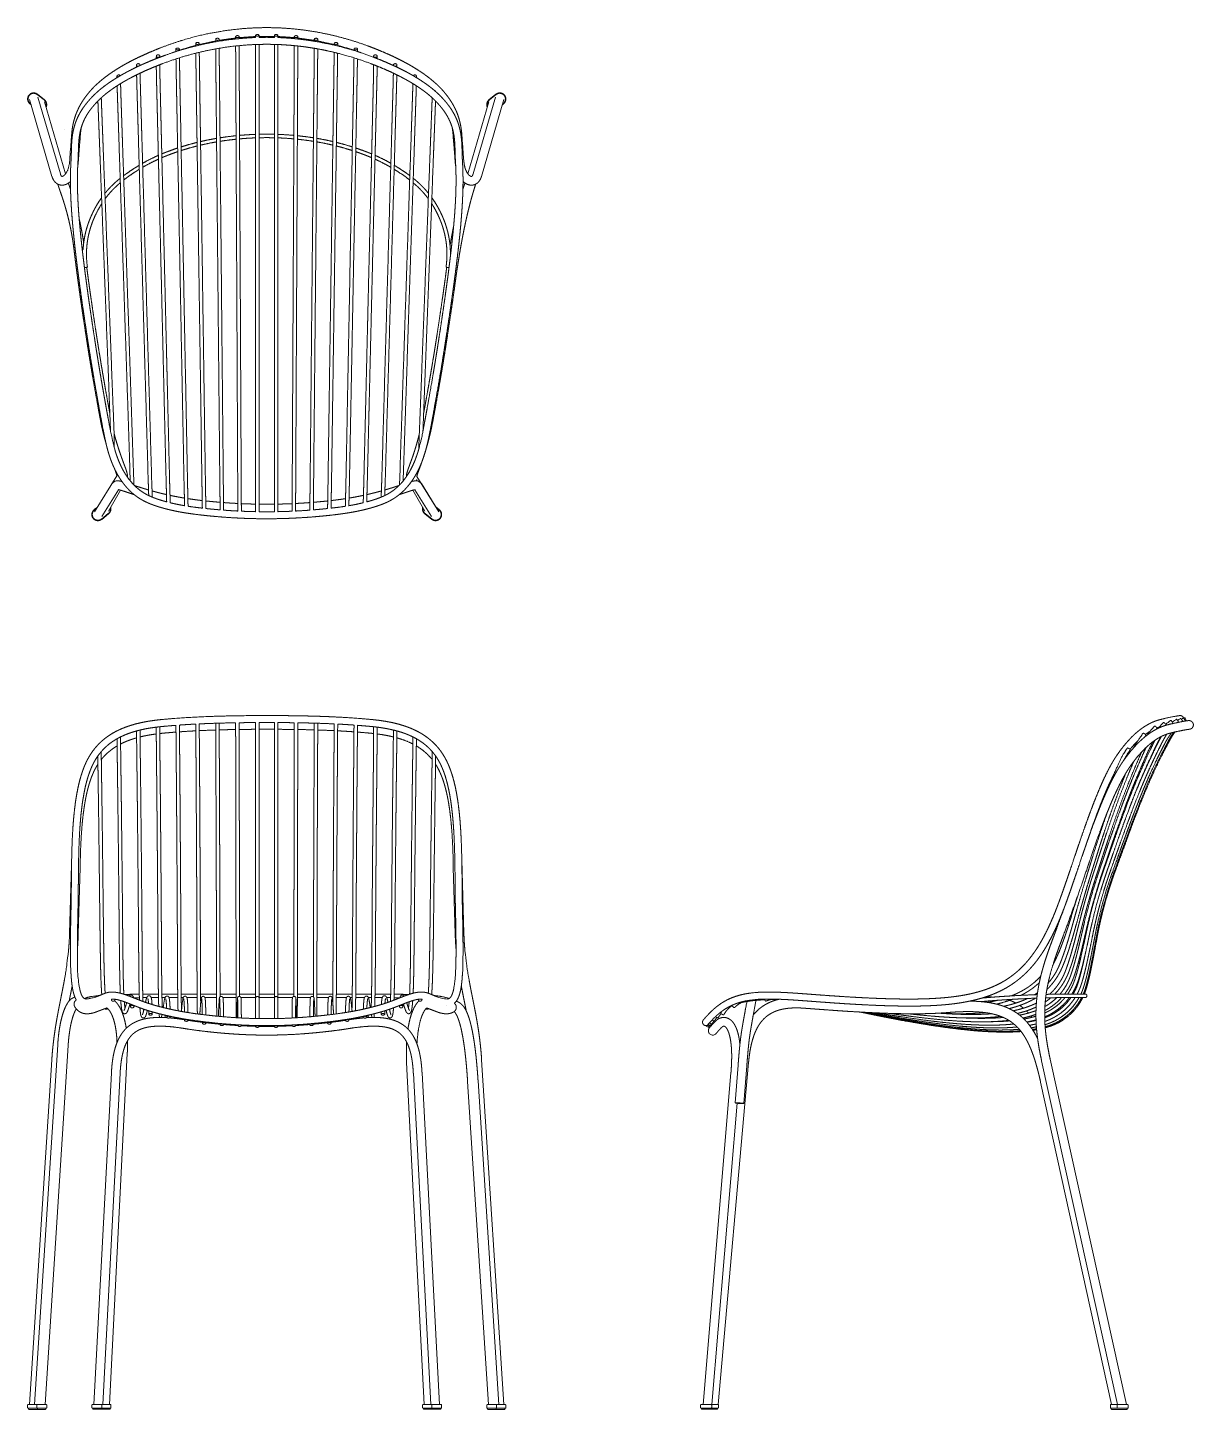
# Model space of a CAD drawing. Header units: centimetres. Extents: x 74334 to 208029, y -167 to 158206.
import ezdxf

# ---------------------------------------------------------------- set-up
doc = ezdxf.new("R2010")
doc.units = ezdxf.units.CM
doc.header["$LTSCALE"] = 1000
doc.layers.add('2D Drawing', color=7, linetype='Continuous', lineweight=18)

# ---------------------------------------------------------------- blocks, each defined once
blk = doc.blocks.new('Gruppo')
at = {"layer": '2D Drawing'}
for p, q in [((-40613, 77968), (-40613, 78222)), ((-40213, 78222), (-40213, 77980)), ((-38463, 77980), (-38463, 78222)), ((-38063, 78222), (-38063, 77968)), ((-40613, 76257), (-40613, 77167)), ((-40613, 26573), (-40613, 76257)), ((-40213, 77180), (-40213, 76257)), ((-40213, 76257), (-40213, 26573)), ((-38463, 76257), (-38463, 77180)), ((-38463, 26573), (-38463, 76257)), ((-38063, 77167), (-38063, 76257)), ((-38063, 76257), (-38063, 26573)), ((-65657, 71429), (-64877, 70813)), ((-64846, 70852), (-65626, 71468)), ((-13050, 71468), (-13830, 70852)), ((-13019, 71429), (-13799, 70813)), ((-63966, 62050), (-66544, 70866)), ((-66480, 70351), (-66368, 70263)), ((-66392, 70346), (-66449, 70391)), ((-65585, 71147), (-63006, 62330)), ((-64819, 70605), (-62404, 62362)), ((-13856, 70605), (-16272, 62362)), ((-15670, 62330), (-13091, 71147)), ((-12131, 70866), (-14710, 62050)), ((-12308, 70263), (-12196, 70351)), ((-12227, 70391), (-12283, 70346)), ((-11993, 71247), (-11993, 71247)), ((-17004, 67256), (-17004, 67256)), ((-16285, 62307), (-16285, 62307)), ((-21903, 30783), (-21838, 32478)), ((-54627, 28513), (-54566, 26680)), ((-24110, 26680), (-24049, 28513)), ((-59094, 23607), (-56515, 27733)), ((-54982, 27144), (-55027, 28500)), ((-23649, 28500), (-23694, 27144)), ((-19582, 23607), (-22121, 27670)), ((-56328, 26141), (-58246, 23077)), ((-56100, 26086), (-57486, 23677)), ((-57075, 26833), (-57075, 26833)), ((-40613, 23622), (-40613, 26573)), ((-40213, 26573), (-40213, 23616)), ((-38463, 23616), (-38463, 26573)), ((-38063, 26573), (-38063, 23622)), ((-21190, 23677), (-22576, 26086)), ((-20429, 23077), (-22348, 26141)), ((-21601, 26833), (-19582, 23607)), ((-59119, 23858), (-58759, 24143)), ((-58838, 24017), (-59088, 23819)), ((-19556, 23858), (-19917, 24143)), ((-19838, 24017), (-19587, 23819)), ((-58296, 22781), (-57516, 23397)), ((-57485, 23357), (-58265, 22741)), ((-21190, 23357), (-20411, 22741)), ((-20380, 22781), (-21160, 23397))]:
    blk.add_line(p, q, dxfattribs=at)
at = {"layer": '2D Drawing', "flags": 128}
for points in [[(-19547, 70224, 0.0046104), (-19544, 70220)], [(-45093, 66411, 0.0005362), (-45167, 66399)], [(-33508, 66399, 0.0005356), (-33582, 66411)], [(-61950, 63784, 0.0009641), (-61950, 63783)], [(-55700, 61670, 0.0009537), (-55736, 61643)], [(-22940, 61643, 0.0009539), (-22976, 61670)]]:
    blk.add_lwpolyline(points, format="xyb", dxfattribs=at)
at = {"layer": '2D Drawing', "lineweight": 18}
for centre, start, end in [((-56457, 26392), 100.79225, 139.32429), ((-22218, 26392), 40.67571, 79.20775)]:
    blk.add_arc(centre, 762, start, end, dxfattribs=at)
at = {"layer": '2D Drawing'}
for points in [[(-51533, 75734), (-50804, 76011), (-49320, 76499), (-47818, 76921), (-46298, 77275), (-44314, 77644), (-41850, 77921), (-40613, 77968)], [(-51520, 76785), (-50068, 77350), (-47062, 78218), (-44761, 78658), (-43219, 78879), (-41670, 79028), (-40116, 79103), (-38560, 79103), (-37006, 79028), (-35457, 78879), (-33915, 78658), (-32384, 78365), (-30866, 78002), (-29365, 77569), (-27883, 77068), (-27156, 76785)], [(-44993, 77884), (-45010, 77884), (-45067, 77878), (-45137, 77850), (-45183, 77809), (-45193, 77775), (-45193, 77764), (-45193, 77764), (-45193, 77764)], [(-45184, 77729), (-45189, 77738), (-45193, 77755), (-45193, 77764)], [(-45192, 77479), (-45192, 77516), (-45192, 77589), (-45193, 77660), (-45193, 77729), (-45193, 77764)], [(-45184, 77729), (-45180, 77720), (-45159, 77694), (-45111, 77666), (-45052, 77649), (-45008, 77645), (-44993, 77645), (-44993, 77645), (-44993, 77645)], [(-44993, 77884), (-44975, 77884), (-44919, 77878), (-44849, 77851), (-44803, 77809), (-44793, 77776), (-44793, 77765)], [(-44993, 77645), (-44961, 77645), (-44892, 77659), (-44863, 77674)], [(-44793, 77765), (-44793, 77765), (-44793, 77765), (-44793, 77742), (-44829, 77691), (-44863, 77674)], [(-42904, 77900), (-43378, 77846), (-44323, 77711), (-44793, 77629)], [(-44793, 77765), (-44793, 77709), (-44792, 77600), (-44792, 77547)], [(-42704, 78186), (-42722, 78186), (-42779, 78180), (-42849, 78154), (-42894, 78114), (-42904, 78082), (-42904, 78072)], [(-42896, 78040), (-42900, 78048), (-42904, 78064), (-42904, 78072)], [(-42904, 77802), (-42904, 77868), (-42904, 78002), (-42904, 78072)], [(-42896, 78040), (-42892, 78031), (-42871, 78006), (-42823, 77978), (-42764, 77961), (-42719, 77958), (-42687, 77958), (-42630, 77963), (-42560, 77989), (-42514, 78029), (-42504, 78062), (-42504, 78079), (-42508, 78095), (-42512, 78104)], [(-42704, 78186), (-42690, 78186), (-42645, 78182), (-42585, 78165), (-42538, 78138), (-42517, 78112), (-42512, 78104)], [(-40613, 78077), (-41086, 78057), (-42032, 77990), (-42504, 77943)], [(-42504, 78072), (-42504, 78013), (-42504, 77898), (-42504, 77842)], [(-40413, 78311), (-40430, 78311), (-40487, 78307), (-40557, 78286), (-40603, 78255), (-40613, 78230), (-40613, 78222)], [(-40263, 78162), (-40292, 78147), (-40375, 78132), (-40430, 78132), (-40487, 78136), (-40557, 78157), (-40603, 78188), (-40613, 78214), (-40613, 78222)], [(-40413, 78311), (-40398, 78311), (-40350, 78308), (-40288, 78294), (-40241, 78270), (-40221, 78249), (-40218, 78242)], [(-40263, 78162), (-40237, 78175), (-40213, 78207), (-40213, 78226), (-40215, 78236), (-40218, 78242)], [(-38463, 78091), (-38682, 78097), (-39119, 78103), (-39557, 78103), (-39994, 78097), (-40213, 78091)], [(-40213, 77980), (-40091, 77984), (-39848, 77988), (-39630, 77990), (-39435, 77991), (-39240, 77991), (-39046, 77990), (-38852, 77988), (-38657, 77985), (-38536, 77982), (-38487, 77981), (-38463, 77980)], [(-38263, 78311), (-38281, 78311), (-38337, 78307), (-38408, 78286), (-38453, 78255), (-38463, 78230), (-38463, 78214), (-38453, 78188), (-38408, 78157), (-38337, 78136), (-38281, 78132), (-38245, 78132), (-38189, 78136), (-38119, 78157), (-38073, 78188), (-38063, 78214), (-38063, 78230), (-38073, 78255), (-38119, 78286), (-38189, 78307), (-38245, 78311), (-38263, 78311)], [(-36172, 77943), (-36643, 77990), (-37589, 78057), (-38063, 78077)], [(-38063, 77968), (-37993, 77965), (-37852, 77959), (-37393, 77938), (-36617, 77884), (-36035, 77830), (-35648, 77789), (-35261, 77744), (-34875, 77695), (-34296, 77614), (-33527, 77489), (-32761, 77347), (-31998, 77187), (-31238, 77010), (-30483, 76816), (-29356, 76499), (-27872, 76011), (-27143, 75734)], [(-36105, 78157), (-36138, 78140), (-36172, 78093), (-36172, 78064), (-36168, 78048), (-36164, 78040)], [(-36172, 77842), (-36172, 77898), (-36172, 78013), (-36172, 78072)], [(-35838, 77987), (-35867, 77972), (-35939, 77958), (-35986, 77958), (-36031, 77961), (-36091, 77978), (-36138, 78006), (-36159, 78031), (-36164, 78040)], [(-36105, 78157), (-36076, 78172), (-36005, 78186), (-35972, 78186)], [(-35972, 78186), (-35957, 78186), (-35912, 78182), (-35853, 78165), (-35805, 78138), (-35784, 78112), (-35780, 78104)], [(-35838, 77987), (-35805, 78003), (-35772, 78050), (-35772, 78079), (-35775, 78095), (-35780, 78104)], [(-35772, 78072), (-35772, 78002), (-35772, 77868), (-35772, 77802)], [(-33883, 77629), (-34353, 77711), (-35298, 77846), (-35772, 77900)], [(-33884, 77547), (-33883, 77600), (-33883, 77709), (-33883, 77765)], [(-33883, 77765), (-33883, 77776), (-33873, 77809), (-33827, 77851), (-33757, 77878), (-33701, 77884), (-33683, 77884)], [(-33683, 77645), (-33700, 77645), (-33757, 77651), (-33827, 77679), (-33873, 77720), (-33883, 77754), (-33883, 77765), (-33883, 77765), (-33883, 77765)], [(-33483, 77764), (-33483, 77764), (-33483, 77764), (-33483, 77775), (-33493, 77809), (-33539, 77850), (-33609, 77878), (-33665, 77884), (-33683, 77884)], [(-33483, 77764), (-33483, 77741), (-33518, 77691), (-33553, 77674)], [(-33483, 77764), (-33483, 77729), (-33483, 77660), (-33483, 77589), (-33484, 77516), (-33484, 77479)], [(-59745, 71648), (-59650, 71763), (-59444, 71995), (-59263, 72186), (-59115, 72337), (-58996, 72453), (-58911, 72535), (-58742, 72692), (-58478, 72926), (-58198, 73160), (-57902, 73394), (-57610, 73612), (-57325, 73816), (-57026, 74021), (-56714, 74225), (-56388, 74431), (-56047, 74636), (-55692, 74842), (-55321, 75047), (-54935, 75253), (-54534, 75458), (-54116, 75664), (-53682, 75869), (-53231, 76074), (-52763, 76278), (-52277, 76483), (-51774, 76686), (-51521, 76785)], [(-51520, 76785), (-51520, 76785), (-51521, 76785)], [(-27427, 74986), (-28139, 75256), (-29589, 75734), (-30691, 76043), (-31428, 76233), (-32170, 76406), (-32916, 76562), (-33665, 76701), (-34415, 76823), (-34980, 76902), (-35358, 76950), (-35735, 76994), (-36114, 77034), (-36681, 77086), (-37439, 77139), (-38009, 77165), (-38388, 77179), (-38673, 77185), (-38863, 77188), (-39053, 77190), (-39243, 77191), (-39433, 77191), (-39623, 77190), (-39813, 77188), (-40003, 77185), (-40288, 77179), (-40667, 77165), (-41236, 77139), (-41994, 77086), (-43130, 76981), (-44637, 76771), (-46134, 76492), (-47619, 76146), (-49087, 75734), (-50537, 75256), (-51249, 74986)], [(-49752, 76364), (-49860, 76328), (-50076, 76253), (-50183, 76215)], [(-49690, 76736), (-49721, 76720), (-49754, 76676), (-49754, 76647), (-49744, 76616), (-49698, 76578), (-49628, 76554), (-49571, 76549), (-49520, 76549), (-49446, 76563), (-49417, 76578)], [(-49752, 76356), (-49752, 76395), (-49752, 76476), (-49753, 76552), (-49753, 76621), (-49754, 76656)], [(-49690, 76736), (-49661, 76751), (-49587, 76766), (-49554, 76766)], [(-49354, 76658), (-49354, 76668), (-49364, 76698), (-49409, 76736), (-49479, 76761), (-49536, 76766), (-49554, 76766)], [(-49354, 76658), (-49354, 76658), (-49354, 76658), (-49354, 76638), (-49386, 76594), (-49417, 76578)], [(-49354, 76658), (-49353, 76613), (-49353, 76524), (-49353, 76481)], [(-47476, 77046), (-47949, 76923), (-48888, 76648), (-49353, 76497)], [(-47276, 77406), (-47294, 77406), (-47351, 77401), (-47421, 77375), (-47467, 77336), (-47477, 77304), (-47477, 77287), (-47473, 77272), (-47469, 77264)], [(-47475, 76998), (-47476, 77028), (-47476, 77088), (-47476, 77161), (-47477, 77249), (-47477, 77294)], [(-47468, 75919), (-47468, 75980), (-47469, 76109), (-47470, 76175)], [(-47077, 77296), (-47077, 77296), (-47077, 77295), (-47077, 77285), (-47087, 77254), (-47133, 77215), (-47203, 77189), (-47260, 77183), (-47292, 77183), (-47337, 77187), (-47397, 77203), (-47444, 77231), (-47465, 77256), (-47469, 77264)], [(-47077, 77296), (-47077, 77306), (-47087, 77337), (-47132, 77376), (-47202, 77401), (-47259, 77406), (-47276, 77406)], [(-47077, 77296), (-47077, 77244), (-47076, 77143), (-47076, 77094)], [(-45192, 77557), (-45666, 77469), (-46608, 77264), (-47076, 77148)], [(-47071, 76273), (-47070, 76181), (-47068, 76005), (-47068, 75922)], [(-45182, 75739), (-45182, 75759), (-45182, 75802), (-45183, 75896), (-45184, 76051), (-45186, 76258), (-45187, 76526), (-45188, 76667)], [(-44788, 76737), (-44788, 76577), (-44786, 76275), (-44784, 76029), (-44783, 75830), (-44782, 75742)], [(-33894, 75742), (-33893, 75830), (-33892, 76029), (-33890, 76275), (-33888, 76577), (-33887, 76737)], [(-33488, 76667), (-33489, 76526), (-33490, 76258), (-33492, 76051), (-33493, 75896), (-33493, 75802), (-33494, 75759), (-33494, 75739)], [(-31600, 77148), (-32067, 77264), (-33010, 77469), (-33484, 77557)], [(-31608, 75922), (-31608, 76005), (-31606, 76181), (-31605, 76273)], [(-31600, 77094), (-31600, 77143), (-31599, 77244), (-31599, 77296)], [(-31534, 77377), (-31566, 77361), (-31599, 77316), (-31599, 77288), (-31595, 77273), (-31591, 77265)], [(-31199, 77294), (-31199, 77284), (-31209, 77253), (-31255, 77214), (-31324, 77189), (-31381, 77183), (-31413, 77183), (-31458, 77187), (-31518, 77204), (-31566, 77231), (-31587, 77257), (-31591, 77265)], [(-31534, 77377), (-31506, 77392), (-31433, 77406), (-31400, 77406)], [(-31400, 77406), (-31385, 77406), (-31339, 77403), (-31280, 77386), (-31232, 77358), (-31211, 77333), (-31207, 77325)], [(-31206, 76175), (-31207, 76109), (-31208, 75980), (-31208, 75919)], [(-31199, 77294), (-31199, 77294), (-31199, 77294), (-31199, 77302), (-31203, 77317), (-31207, 77325)], [(-31199, 77294), (-31199, 77249), (-31200, 77161), (-31200, 77088), (-31200, 77028), (-31200, 76998)], [(-29323, 76497), (-29788, 76648), (-30727, 76923), (-31200, 77046)], [(-29323, 76481), (-29323, 76524), (-29323, 76613), (-29322, 76658)], [(-29122, 76766), (-29140, 76766), (-29197, 76761), (-29267, 76736), (-29312, 76698), (-29322, 76668), (-29322, 76648), (-29312, 76618), (-29267, 76579), (-29197, 76554), (-29140, 76549), (-29105, 76549), (-29048, 76554), (-28978, 76578), (-28932, 76616), (-28922, 76647), (-28922, 76666), (-28932, 76697), (-28978, 76735), (-29048, 76760), (-29105, 76766), (-29122, 76766)], [(-28922, 76656), (-28922, 76621), (-28923, 76552), (-28923, 76476), (-28924, 76395), (-28924, 76356)], [(-28493, 76215), (-28600, 76253), (-28816, 76328), (-28924, 76364)], [(-27156, 76785), (-26902, 76686), (-26399, 76483), (-25913, 76278), (-25445, 76074), (-24994, 75869), (-24560, 75664), (-24142, 75458), (-23740, 75253), (-23354, 75047), (-22984, 74842), (-22629, 74636), (-22288, 74431), (-21962, 74225), (-21650, 74021), (-21351, 73816), (-21066, 73612), (-20774, 73394), (-20478, 73160), (-20198, 72926), (-19934, 72692), (-19765, 72535), (-19680, 72453), (-19561, 72337), (-19413, 72186), (-19232, 71995), (-19026, 71763), (-18931, 71648)], [(-59734, 70747), (-59639, 70858), (-59436, 71082), (-59217, 71307), (-58985, 71532), (-58738, 71758), (-58475, 71984), (-58196, 72210), (-57901, 72437), (-57610, 72650), (-57326, 72847), (-57029, 73046), (-56718, 73245), (-56393, 73444), (-56053, 73643), (-55810, 73780), (-55670, 73858), (-55486, 73959), (-55257, 74080), (-54944, 74243), (-54543, 74443), (-54236, 74590), (-54025, 74689), (-53919, 74738)], [(-51249, 74986), (-51498, 74892), (-51991, 74697), (-52467, 74503), (-52924, 74308), (-53364, 74113), (-53788, 73918), (-54194, 73723), (-54584, 73529), (-54887, 73371), (-55107, 73254), (-55285, 73157), (-55423, 73080), (-55658, 72948), (-55986, 72755), (-56298, 72564), (-56596, 72373), (-56881, 72183), (-57151, 71995), (-57427, 71793), (-57705, 71579), (-57967, 71366), (-58212, 71154), (-58442, 70944), (-58657, 70736), (-58857, 70529), (-59043, 70324), (-59129, 70224)], [(-54276, 74825), (-54276, 74826), (-54276, 74826), (-54276, 74840), (-54266, 74881), (-54221, 74933), (-54150, 74966), (-54094, 74974), (-54049, 74974), (-53960, 74956), (-53899, 74901), (-53889, 74880)], [(-54273, 74572), (-54274, 74634), (-54275, 74761), (-54276, 74825)], [(-54276, 74825), (-54276, 74813), (-54270, 74788), (-54263, 74776)], [(-54076, 74682), (-54103, 74681), (-54192, 74699), (-54253, 74755), (-54263, 74776)], [(-54033, 74685), (-54044, 74683), (-54066, 74682), (-54076, 74682)], [(-53919, 74738), (-53808, 74789), (-53586, 74890), (-53242, 75042), (-52775, 75241), (-52289, 75440), (-51786, 75638), (-51533, 75734)], [(-53919, 74738), (-53897, 74759), (-53876, 74807), (-53876, 74841), (-53882, 74867), (-53889, 74880)], [(-53876, 74830), (-53876, 74812), (-53875, 74776), (-53875, 74758)], [(-51991, 73793), (-51993, 73888), (-51996, 74095), (-51999, 74320), (-52000, 74563), (-52001, 74693)], [(-51999, 75554), (-51999, 75625), (-51998, 75771), (-51997, 75845)], [(-51997, 75845), (-51997, 75857), (-51987, 75898), (-51941, 75947), (-51871, 75979), (-51815, 75986), (-51797, 75986)], [(-51681, 75727), (-51707, 75713), (-51769, 75700), (-51815, 75701), (-51872, 75708), (-51942, 75741), (-51987, 75791), (-51997, 75831), (-51997, 75844), (-51997, 75845), (-51997, 75845)], [(-51610, 75891), (-51615, 75901), (-51637, 75931), (-51696, 75971), (-51770, 75986), (-51797, 75986)], [(-51681, 75727), (-51661, 75737), (-51613, 75778), (-51598, 75827), (-51597, 75842)], [(-51610, 75891), (-51603, 75879), (-51597, 75854), (-51597, 75842), (-51597, 75842), (-51597, 75842)], [(-51601, 74851), (-51601, 74810), (-51601, 74731), (-51600, 74563), (-51599, 74323), (-51596, 74100), (-51593, 73895), (-51591, 73802)], [(-51597, 75842), (-51598, 75808), (-51598, 75742), (-51598, 75709)], [(-49730, 74609), (-49732, 74703), (-49737, 74994), (-49742, 75317), (-49743, 75457), (-49744, 75497), (-49744, 75517)], [(-49345, 75645), (-49345, 75625), (-49345, 75585), (-49345, 75565)], [(-49345, 75565), (-49344, 75533), (-49344, 75472), (-49343, 75410), (-49342, 75346), (-49340, 75180), (-49336, 74933), (-49333, 74765), (-49331, 74665), (-49330, 74616)], [(-47459, 75198), (-47460, 75237), (-47461, 75314), (-47462, 75410), (-47464, 75581), (-47466, 75764), (-47467, 75851), (-47467, 75895), (-47468, 75919)], [(-47068, 75922), (-47067, 75899), (-47067, 75855), (-47066, 75809), (-47066, 75762), (-47065, 75689), (-47064, 75592), (-47062, 75456), (-47060, 75286), (-47059, 75203)], [(-31617, 75203), (-31616, 75286), (-31613, 75456), (-31612, 75592), (-31611, 75689), (-31610, 75762), (-31609, 75809), (-31609, 75855), (-31609, 75899), (-31608, 75922)], [(-31208, 75919), (-31209, 75895), (-31209, 75851), (-31210, 75741), (-31213, 75498), (-31216, 75272), (-31217, 75198)], [(-29346, 74616), (-29345, 74665), (-29343, 74765), (-29340, 74933), (-29336, 75180), (-29334, 75346), (-29333, 75410), (-29332, 75472), (-29332, 75533), (-29331, 75565)], [(-28932, 75517), (-28932, 75497), (-28932, 75457), (-28934, 75317), (-28939, 74994), (-28944, 74703), (-28946, 74609)], [(-19547, 70224), (-19633, 70324), (-19819, 70529), (-20019, 70736), (-20234, 70944), (-20464, 71154), (-20709, 71366), (-20971, 71579), (-21249, 71793), (-21525, 71995), (-21795, 72183), (-22079, 72373), (-22378, 72564), (-22690, 72755), (-23018, 72948), (-23253, 73080), (-23391, 73157), (-23569, 73254), (-23789, 73371), (-24092, 73529), (-24482, 73723), (-24888, 73918), (-25311, 74113), (-25752, 74308), (-26209, 74503), (-26685, 74697), (-27178, 74892), (-27427, 74986)], [(-27143, 75734), (-26890, 75638), (-26387, 75440), (-25901, 75241), (-25434, 75042), (-24983, 74842), (-24550, 74643), (-24132, 74443), (-23732, 74243), (-23419, 74080), (-23190, 73959), (-23006, 73858), (-22866, 73780), (-22623, 73643), (-22283, 73444), (-21958, 73245), (-21647, 73046), (-21349, 72847), (-21065, 72650), (-20775, 72437), (-20480, 72210), (-20201, 71984), (-19938, 71758), (-19691, 71532), (-19458, 71307), (-19240, 71082), (-19036, 70858), (-18942, 70747)], [(-27085, 73802), (-27083, 73895), (-27080, 74100), (-27077, 74323), (-27075, 74563), (-27075, 74731), (-27075, 74810), (-27075, 74851)], [(-26878, 75986), (-26896, 75986), (-26953, 75978), (-27023, 75946), (-27068, 75895), (-27078, 75855), (-27078, 75830), (-27068, 75789), (-27023, 75740), (-26953, 75707), (-26896, 75700), (-26861, 75701), (-26804, 75708), (-26734, 75741), (-26688, 75791), (-26678, 75831), (-26678, 75857), (-26688, 75897), (-26734, 75947), (-26804, 75979), (-26861, 75986), (-26878, 75986)], [(-26675, 74693), (-26675, 74563), (-26677, 74320), (-26680, 74095), (-26683, 73888), (-26685, 73793)], [(-26678, 75843), (-26678, 75770), (-26677, 75625), (-26676, 75554)], [(-24801, 74758), (-24801, 74776), (-24800, 74812), (-24800, 74830)], [(-24715, 74948), (-24735, 74938), (-24784, 74896), (-24800, 74846), (-24800, 74830)], [(-24757, 74738), (-24779, 74759), (-24800, 74807), (-24800, 74829), (-24800, 74830), (-24800, 74830)], [(-24715, 74948), (-24688, 74962), (-24628, 74974), (-24573, 74974), (-24484, 74955), (-24423, 74899), (-24413, 74878)], [(-24600, 74682), (-24610, 74682), (-24632, 74683), (-24642, 74685)], [(-24400, 74825), (-24400, 74812), (-24411, 74771), (-24456, 74721), (-24526, 74688), (-24582, 74681), (-24600, 74682)], [(-24400, 74825), (-24400, 74826), (-24400, 74826), (-24400, 74839), (-24406, 74865), (-24413, 74878)], [(-24400, 74825), (-24401, 74761), (-24402, 74634), (-24403, 74572)], [(-56515, 73521), (-56515, 73521), (-56515, 73522), (-56515, 73540), (-56498, 73600), (-56443, 73648), (-56421, 73659)], [(-56452, 73407), (-56483, 73430), (-56514, 73492), (-56515, 73521)], [(-56512, 73371), (-56513, 73408), (-56514, 73483), (-56515, 73521)], [(-56316, 73685), (-56341, 73684), (-56396, 73672), (-56421, 73659)], [(-56315, 73685), (-56315, 73685), (-56316, 73685)], [(-56315, 73685), (-56290, 73685), (-56208, 73668), (-56147, 73615), (-56135, 73595)], [(-54242, 72935), (-54244, 73022), (-54249, 73211), (-54253, 73402), (-54257, 73591), (-54259, 73690)], [(-53862, 73882), (-53859, 73730), (-53854, 73450), (-53849, 73221), (-53844, 73032), (-53842, 72946)], [(-24834, 72946), (-24831, 73032), (-24827, 73221), (-24822, 73450), (-24816, 73730), (-24814, 73882)], [(-24417, 73690), (-24419, 73591), (-24423, 73402), (-24427, 73211), (-24432, 73022), (-24434, 72935)], [(-22541, 73595), (-22529, 73616), (-22467, 73669), (-22385, 73685), (-22360, 73685)], [(-22360, 73685), (-22342, 73684), (-22286, 73676), (-22216, 73639), (-22171, 73582), (-22161, 73537), (-22161, 73522), (-22161, 73521), (-22161, 73521)], [(-22161, 73521), (-22162, 73492), (-22193, 73430), (-22224, 73407)], [(-22161, 73521), (-22162, 73483), (-22163, 73408), (-22164, 73371)], [(-65626, 71468), (-65673, 71506), (-65830, 71594), (-66069, 71635), (-66307, 71593), (-66517, 71472), (-66672, 71287), (-66757, 71061), (-66762, 70820), (-66708, 70648), (-66681, 70595)], [(-66449, 70391), (-66515, 70442), (-66671, 70642), (-66729, 70976), (-66620, 71297), (-66432, 71467), (-66358, 71505)], [(-65657, 71429), (-65693, 71458), (-65814, 71530), (-65996, 71577), (-66183, 71571), (-66316, 71526), (-66358, 71505)], [(-61794, 65774), (-61729, 66613), (-61708, 66901), (-61680, 67195), (-61642, 67496), (-61594, 67802), (-61533, 68113), (-61476, 68351), (-61434, 68510), (-61366, 68749), (-61258, 69074), (-61162, 69323), (-61093, 69489), (-61019, 69656), (-60940, 69824), (-60856, 69993), (-60766, 70163), (-60669, 70334), (-60567, 70505), (-60459, 70678), (-60345, 70852), (-60224, 71027), (-60096, 71203), (-59962, 71380), (-59820, 71557), (-59745, 71648)], [(-58719, 71773), (-58712, 71791), (-58676, 71843), (-58614, 71876), (-58593, 71882)], [(-56482, 72041), (-56485, 72136), (-56490, 72335), (-56492, 72439)], [(-56453, 71095), (-56456, 71206), (-56464, 71433), (-56469, 71581), (-56471, 71646), (-56473, 71710), (-56475, 71773), (-56476, 71836), (-56478, 71897), (-56480, 71956), (-56481, 72012), (-56482, 72041)], [(-56098, 72686), (-56094, 72516), (-56086, 72199), (-56082, 72052)], [(-56082, 72052), (-56082, 72023), (-56080, 71967), (-56078, 71909), (-56077, 71848), (-56072, 71687), (-56064, 71437), (-56058, 71263), (-56055, 71160), (-56053, 71108)], [(-22623, 71108), (-22620, 71207), (-22610, 71509), (-22600, 71827), (-22596, 71967), (-22594, 72023), (-22593, 72052)], [(-22593, 72052), (-22589, 72199), (-22582, 72516), (-22578, 72686)], [(-22194, 72041), (-22194, 72012), (-22196, 71956), (-22198, 71897), (-22199, 71836), (-22201, 71773), (-22203, 71710), (-22205, 71646), (-22207, 71581), (-22212, 71433), (-22219, 71206), (-22223, 71095)], [(-22183, 72439), (-22186, 72335), (-22191, 72136), (-22194, 72041)], [(-19957, 71773), (-19964, 71791), (-20000, 71843), (-20061, 71876), (-20083, 71882)], [(-18931, 71648), (-18855, 71557), (-18714, 71380), (-18580, 71203), (-18452, 71027), (-18331, 70852), (-18217, 70678), (-18108, 70505), (-18006, 70333), (-17910, 70162), (-17820, 69993), (-17735, 69824), (-17656, 69656), (-17582, 69489), (-17514, 69323), (-17417, 69073), (-17309, 68748), (-17241, 68509), (-17200, 68350), (-17143, 68112), (-17082, 67801), (-17033, 67495), (-16996, 67194), (-16967, 66899), (-16947, 66612), (-16939, 66469)], [(-16882, 65774), (-16947, 66613), (-16967, 66901), (-16996, 67195), (-17033, 67496), (-17082, 67802), (-17143, 68113), (-17200, 68351), (-17242, 68510), (-17310, 68749), (-17418, 69074), (-17514, 69323), (-17583, 69489), (-17656, 69656), (-17735, 69824), (-17820, 69993), (-17910, 70163), (-18006, 70334), (-18108, 70505), (-18217, 70678), (-18331, 70852), (-18452, 71027), (-18580, 71203), (-18714, 71380), (-18855, 71557), (-18931, 71648)], [(-12196, 70351), (-12141, 70394), (-12002, 70553), (-11910, 70820), (-11924, 71101), (-12045, 71357), (-12257, 71545), (-12526, 71634), (-12808, 71610), (-12996, 71512), (-13050, 71468)], [(-13019, 71429), (-12992, 71451), (-12934, 71488), (-12904, 71504)], [(-12227, 70391), (-12179, 70428), (-12057, 70564), (-11968, 70793), (-11964, 71037), (-12049, 71267), (-12211, 71451), (-12430, 71561), (-12674, 71583), (-12850, 71531), (-12904, 71504)], [(-66681, 70595), (-66645, 70524), (-66543, 70400), (-66480, 70351)], [(-64660, 70060), (-64642, 70109), (-64613, 70264), (-64640, 70474), (-64729, 70665), (-64836, 70781), (-64877, 70813)], [(-64650, 70613), (-64686, 70682), (-64785, 70804), (-64846, 70852)], [(-64650, 70613), (-64613, 70541), (-64553, 70300), (-64603, 70057), (-64637, 69983)], [(-61778, 63901), (-61773, 63993), (-61764, 64175), (-61757, 64359), (-61751, 64545), (-61746, 64734), (-61742, 64925), (-61737, 65118), (-61731, 65314), (-61723, 65531), (-61712, 65778), (-61699, 65981), (-61687, 66140), (-61670, 66328), (-61648, 66537), (-61620, 66749), (-61587, 66963), (-61547, 67180), (-61501, 67398), (-61448, 67618), (-61387, 67841), (-61317, 68065), (-61239, 68291), (-61150, 68518), (-61052, 68747), (-60943, 68978), (-60823, 69210), (-60691, 69443), (-60547, 69677), (-60428, 69856), (-60347, 69974), (-60262, 70093), (-60173, 70211), (-60082, 70330), (-59986, 70450), (-59888, 70569), (-59787, 70687), (-59734, 70747)], [(-59132, 70220), (-59181, 70164), (-59275, 70055), (-59366, 69945), (-59452, 69837), (-59536, 69728), (-59616, 69621), (-59693, 69514), (-59766, 69407), (-59873, 69246), (-60002, 69036), (-60119, 68828), (-60226, 68622), (-60323, 68418), (-60410, 68215), (-60488, 68014), (-60557, 67814), (-60619, 67616), (-60673, 67418), (-60721, 67222), (-60762, 67026), (-60798, 66831), (-60828, 66636), (-60853, 66443), (-60874, 66249), (-60890, 66075), (-60901, 65926), (-60913, 65734), (-60924, 65498), (-60932, 65288), (-60937, 65097), (-60942, 64905), (-60946, 64714), (-60951, 64523), (-60957, 64331), (-60964, 64140), (-60974, 63949), (-60980, 63851)], [(-58680, 70168), (-58683, 70241), (-58688, 70388), (-58692, 70504), (-58695, 70587), (-58698, 70645), (-58699, 70676), (-58699, 70692)], [(-58310, 71065), (-58308, 70994), (-58304, 70859), (-58302, 70794)], [(-20396, 70183), (-20393, 70256), (-20387, 70403), (-20383, 70519), (-20380, 70601), (-20378, 70663), (-20377, 70702), (-20375, 70740), (-20374, 70776), (-20374, 70794)], [(-20374, 70794), (-20372, 70859), (-20368, 70994), (-20366, 71065)], [(-19977, 70692), (-19977, 70676), (-19978, 70645), (-19980, 70587), (-19983, 70504), (-19988, 70388), (-19993, 70241), (-19996, 70168)], [(-17696, 63851), (-17702, 63949), (-17711, 64140), (-17719, 64332), (-17724, 64523), (-17729, 64714), (-17734, 64905), (-17739, 65097), (-17744, 65288), (-17752, 65498), (-17763, 65734), (-17775, 65926), (-17786, 66075), (-17802, 66249), (-17823, 66443), (-17848, 66636), (-17878, 66831), (-17914, 67026), (-17955, 67222), (-18002, 67418), (-18057, 67616), (-18118, 67814), (-18188, 68014), (-18266, 68215), (-18353, 68418), (-18450, 68622), (-18556, 68828), (-18674, 69036), (-18803, 69246), (-18910, 69407), (-18983, 69514), (-19060, 69621), (-19140, 69728), (-19224, 69837), (-19310, 69945), (-19401, 70055), (-19494, 70164), (-19544, 70220)], [(-18942, 70747), (-18889, 70687), (-18788, 70569), (-18689, 70450), (-18594, 70331), (-18502, 70211), (-18414, 70093), (-18329, 69974), (-18247, 69856), (-18129, 69677), (-17985, 69443), (-17853, 69210), (-17733, 68978), (-17624, 68747), (-17525, 68518), (-17437, 68291), (-17359, 68065), (-17289, 67841), (-17228, 67618), (-17174, 67398), (-17128, 67180), (-17089, 66963), (-17056, 66749), (-17028, 66537), (-17006, 66328), (-16989, 66140), (-16977, 65981), (-16964, 65778), (-16953, 65531), (-16945, 65314), (-16939, 65118), (-16934, 64925), (-16930, 64734), (-16925, 64545), (-16919, 64359), (-16912, 64175), (-16903, 63993), (-16898, 63901)], [(-14038, 69983), (-14064, 70038), (-14111, 70214), (-14094, 70456), (-13999, 70680), (-13877, 70815), (-13830, 70852)], [(-13799, 70813), (-13840, 70781), (-13947, 70665), (-14036, 70474), (-14063, 70264), (-14034, 70109), (-14016, 70060)], [(-62526, 67438), (-62526, 67440), (-62522, 67443), (-62519, 67445)], [(-60597, 67687), (-60606, 67637), (-60623, 67539), (-60653, 67353), (-60686, 67083), (-60712, 66813), (-60731, 66544), (-60738, 66409)], [(-44694, 66476), (-44236, 66548), (-43316, 66667), (-42854, 66714)], [(-42455, 66752), (-41995, 66794), (-41074, 66852), (-40613, 66869)], [(-40213, 66881), (-39775, 66892), (-38900, 66892), (-38463, 66881)], [(-38063, 66869), (-37602, 66852), (-36681, 66794), (-36221, 66752)], [(-35821, 66714), (-35360, 66667), (-34440, 66548), (-33982, 66476)], [(-17937, 66410), (-17945, 66545), (-17964, 66815), (-17990, 67084), (-18023, 67355), (-18053, 67540), (-18070, 67638), (-18079, 67687)], [(-60739, 66395), (-60793, 65747), (-60900, 64404), (-60953, 63709)], [(-50812, 64853), (-50500, 64972), (-49870, 65198), (-49553, 65303)], [(-49155, 65432), (-48703, 65576), (-47788, 65834), (-47327, 65948)], [(-47321, 65537), (-47782, 65422), (-48695, 65160), (-49147, 65015)], [(-46929, 66044), (-46491, 66146), (-45610, 66323), (-45167, 66399)], [(-45100, 66005), (-45559, 65927), (-46470, 65741), (-46923, 65635)], [(-45090, 66006), (-45095, 66006), (-45100, 66005)], [(-45100, 66005), (-45100, 66005), (-45100, 66005), (-45100, 66005)], [(-42853, 66312), (-43313, 66264), (-44233, 66144), (-44690, 66072)], [(-40613, 66469), (-41073, 66452), (-41994, 66393), (-42453, 66351)], [(-38463, 66481), (-38900, 66492), (-39775, 66492), (-40213, 66481)], [(-36223, 66351), (-36682, 66393), (-37602, 66452), (-38063, 66469)], [(-33986, 66072), (-34443, 66144), (-35362, 66264), (-35823, 66312)], [(-33576, 66005), (-33581, 66006), (-33586, 66006)], [(-33576, 66005), (-33576, 66005), (-33576, 66005), (-33576, 66005)], [(-31753, 65635), (-32206, 65741), (-33117, 65927), (-33576, 66005)], [(-33508, 66399), (-33066, 66323), (-32185, 66146), (-31747, 66044)], [(-29528, 65015), (-29980, 65160), (-30894, 65422), (-31355, 65537)], [(-31349, 65948), (-30888, 65834), (-29973, 65576), (-29520, 65432)], [(-29123, 65303), (-28806, 65198), (-28176, 64972), (-27864, 64853)], [(-17723, 63708), (-17776, 64403), (-17883, 65748), (-17937, 66410)], [(-59787, 42792), (-59833, 43084), (-59923, 43669), (-60010, 44243), (-60096, 44804), (-60178, 45355), (-60259, 45895), (-60337, 46423), (-60412, 46941), (-60485, 47449), (-60556, 47945), (-60625, 48432), (-60692, 48909), (-60756, 49376), (-60818, 49832), (-60878, 50280), (-60936, 50718), (-60992, 51146), (-61045, 51566), (-61097, 51977), (-61147, 52378), (-61194, 52772), (-61240, 53156), (-61284, 53533), (-61326, 53901), (-61366, 54261), (-61404, 54614), (-61458, 55124), (-61525, 55785), (-61569, 56265), (-61597, 56574), (-61636, 57025), (-61683, 57605), (-61713, 58023), (-61731, 58294), (-61749, 58560), (-61764, 58820), (-61778, 59075), (-61791, 59325), (-61803, 59570), (-61813, 59809), (-61827, 60166), (-61839, 60617), (-61845, 60939), (-61848, 61153), (-61850, 61363), (-61850, 61569), (-61850, 61879), (-61845, 62270), (-61838, 62550), (-61833, 62738), (-61827, 62923), (-61820, 63106), (-61812, 63286), (-61803, 63465), (-61794, 63641), (-61784, 63816), (-61778, 63901)], [(-60980, 63851), (-60985, 63768), (-60995, 63597), (-61004, 63424), (-61013, 63250), (-61020, 63073), (-61027, 62894), (-61033, 62713), (-61039, 62530), (-61043, 62344), (-61046, 62155), (-61049, 61963), (-61050, 61768), (-61050, 61569), (-61050, 61367), (-61048, 61162), (-61045, 60952), (-61039, 60636), (-61027, 60192), (-61014, 59841), (-61004, 59605), (-60992, 59364), (-60980, 59118), (-60966, 58867), (-60950, 58610), (-60933, 58347), (-60915, 58079), (-60885, 57666), (-60839, 57092), (-60800, 56645), (-60773, 56338), (-60728, 55862), (-60663, 55206), (-60609, 54699), (-60571, 54349), (-60531, 53990), (-60489, 53624), (-60446, 53250), (-60400, 52867), (-60353, 52476), (-60303, 52076), (-60252, 51667), (-60198, 51249), (-60143, 50822), (-60085, 50385), (-60025, 49939), (-59963, 49484), (-59899, 49019), (-59833, 48543), (-59764, 48058), (-59694, 47562), (-59620, 47056), (-59545, 46539), (-59467, 46012), (-59387, 45473), (-59304, 44924), (-59219, 44363), (-59132, 43791), (-59042, 43207), (-58997, 42915)], [(-60953, 63709), (-60961, 63601), (-60985, 63387), (-61005, 63264), (-61011, 63228), (-61015, 63209)], [(-53573, 63552), (-53133, 63801), (-52230, 64254), (-51768, 64459)], [(-51758, 64025), (-52219, 63816), (-53121, 63353), (-53560, 63099)], [(-51372, 64629), (-51233, 64687), (-50953, 64799), (-50812, 64853)], [(-50669, 64479), (-50843, 64412), (-51190, 64272), (-51362, 64199)], [(-49545, 64884), (-49828, 64788), (-50390, 64586), (-50669, 64479)], [(-28007, 64479), (-28286, 64586), (-28848, 64788), (-29131, 64884)], [(-27314, 64199), (-27486, 64272), (-27833, 64412), (-28007, 64479)], [(-27864, 64853), (-27723, 64799), (-27443, 64687), (-27304, 64629)], [(-25116, 63099), (-25554, 63353), (-26456, 63816), (-26918, 64025)], [(-26908, 64459), (-26446, 64254), (-25543, 63801), (-25103, 63552)], [(-19679, 42915), (-19634, 43207), (-19544, 43791), (-19456, 44363), (-19371, 44924), (-19289, 45473), (-19209, 46012), (-19131, 46539), (-19055, 47056), (-18982, 47562), (-18911, 48058), (-18843, 48543), (-18777, 49019), (-18713, 49484), (-18651, 49939), (-18591, 50385), (-18533, 50822), (-18478, 51249), (-18424, 51667), (-18373, 52076), (-18323, 52476), (-18276, 52867), (-18230, 53250), (-18186, 53624), (-18145, 53990), (-18105, 54349), (-18067, 54699), (-18031, 55042), (-17996, 55377), (-17963, 55705), (-17932, 56025), (-17903, 56338), (-17875, 56645), (-17849, 56945), (-17825, 57238), (-17791, 57666), (-17751, 58216), (-17726, 58610), (-17710, 58867), (-17696, 59118), (-17684, 59364), (-17672, 59605), (-17662, 59841), (-17653, 60073), (-17646, 60299), (-17640, 60521), (-17634, 60739), (-17631, 60952), (-17628, 61162), (-17625, 61476), (-17626, 61872), (-17630, 62155), (-17633, 62344), (-17637, 62530), (-17642, 62713), (-17648, 62894), (-17655, 63073), (-17663, 63250), (-17672, 63424), (-17681, 63597), (-17691, 63768), (-17696, 63851)], [(-16898, 63901), (-16892, 63816), (-16882, 63641), (-16873, 63465), (-16864, 63286), (-16856, 63106), (-16849, 62923), (-16843, 62738), (-16837, 62550), (-16833, 62360), (-16830, 62167), (-16826, 61878), (-16825, 61473), (-16828, 61153), (-16831, 60939), (-16835, 60722), (-16840, 60500), (-16846, 60274), (-16854, 60044), (-16863, 59809), (-16873, 59570), (-16902, 58963), (-16970, 57894), (-17028, 57173), (-17052, 56877), (-17078, 56574), (-17106, 56265), (-17136, 55949), (-17167, 55626), (-17200, 55296), (-17235, 54959), (-17271, 54614), (-17310, 54261), (-17371, 53711), (-17459, 52958), (-17529, 52378), (-17579, 51977), (-17630, 51566), (-17684, 51146), (-17740, 50718), (-17798, 50280), (-17858, 49832), (-17920, 49376), (-17984, 48909), (-18051, 48432), (-18119, 47945), (-18190, 47449), (-18264, 46941), (-18339, 46423), (-18417, 45895), (-18498, 45355), (-18580, 44804), (-18665, 44243), (-18753, 43669), (-18843, 43084), (-18889, 42792)], [(-17661, 63209), (-17664, 63227), (-17671, 63263), (-17690, 63387), (-17715, 63600), (-17723, 63708)], [(-63571, 61360), (-63604, 61392), (-63665, 61460), (-63740, 61556), (-63819, 61686), (-63887, 61825), (-63944, 61974), (-63966, 62050)], [(-57894, 60103), (-57815, 60201), (-57653, 60392), (-57448, 60623), (-57195, 60888), (-56933, 61146), (-56662, 61397), (-56429, 61599), (-56239, 61756), (-56142, 61833)], [(-55752, 62132), (-55502, 62318), (-54991, 62675), (-54542, 62969), (-54160, 63208), (-53966, 63324)], [(-53953, 62864), (-54094, 62778), (-54373, 62602), (-54816, 62311), (-55411, 61891), (-55700, 61670)], [(-22976, 61670), (-23397, 61991), (-24271, 62589), (-24723, 62864)], [(-24709, 63324), (-24516, 63208), (-24133, 62969), (-23684, 62675), (-23174, 62318), (-22924, 62132)], [(-22534, 61833), (-22437, 61756), (-22247, 61599), (-22014, 61397), (-21743, 61146), (-21481, 60888), (-21228, 60623), (-21023, 60392), (-20861, 60201), (-20781, 60103)], [(-14710, 62050), (-14732, 61974), (-14788, 61825), (-14856, 61686), (-14936, 61556), (-15011, 61460), (-15071, 61392), (-15104, 61360)], [(-61850, 61473), (-61860, 61464), (-61879, 61446), (-61944, 61388), (-62059, 61300), (-62180, 61223), (-62307, 61158), (-62430, 61111), (-62548, 61077), (-62608, 61066)], [(-62087, 61282), (-62086, 61278), (-62083, 61270), (-62066, 61219), (-62029, 61110), (-61988, 60990), (-61942, 60858), (-61898, 60733), (-61858, 60620), (-61837, 60560)], [(-56125, 61330), (-56296, 61187), (-56625, 60888), (-56910, 60608), (-57153, 60352), (-57429, 60042), (-57729, 59673), (-57871, 59482)], [(-55700, 61671), (-55700, 61670), (-55700, 61670), (-55700, 61670)], [(-22975, 61671), (-22976, 61670), (-22976, 61670), (-22976, 61670)], [(-22976, 61670), (-22976, 61670), (-22975, 61670), (-22975, 61670)], [(-22938, 61716), (-22955, 61694), (-22974, 61671), (-22975, 61670)], [(-20805, 59482), (-20947, 59673), (-21247, 60042), (-21523, 60352), (-21766, 60608), (-22051, 60888), (-22380, 61187), (-22550, 61330)], [(-15372, 61168), (-15380, 61144), (-15395, 61098), (-15426, 61001), (-15473, 60850), (-15522, 60695), (-15571, 60535), (-15620, 60371), (-15670, 60203), (-15721, 60030), (-15772, 59852), (-15824, 59670), (-15876, 59483), (-15928, 59290), (-15981, 59093), (-16035, 58890), (-16088, 58681), (-16143, 58467), (-16197, 58248), (-16252, 58023), (-16307, 57792), (-16363, 57555), (-16418, 57312), (-16475, 57062), (-16531, 56807), (-16587, 56545), (-16644, 56276), (-16701, 56001), (-16758, 55719), (-16816, 55430), (-16873, 55134), (-16931, 54831), (-16989, 54520), (-17046, 54203), (-17104, 53877), (-17162, 53545), (-17220, 53204), (-17278, 52856), (-17336, 52500), (-17394, 52136), (-17452, 51763), (-17510, 51383), (-17567, 50994), (-17596, 50799)], [(-16838, 60578), (-16826, 60617), (-16802, 60694), (-16772, 60788), (-16738, 60897), (-16704, 61003), (-16670, 61106), (-16643, 61191), (-16620, 61262), (-16609, 61296)], [(-16068, 61066), (-16128, 61077), (-16245, 61110), (-16368, 61158), (-16495, 61223), (-16616, 61299), (-16731, 61387), (-16796, 61445), (-16816, 61463), (-16826, 61473)], [(-59527, 57381), (-59453, 57553), (-59295, 57894), (-59128, 58227), (-58951, 58552), (-58723, 58942), (-58432, 59389), (-58276, 59605)], [(-58250, 58935), (-58318, 58830), (-58449, 58618), (-58694, 58199), (-59017, 57555), (-59159, 57224)], [(-19517, 57224), (-19588, 57391), (-19741, 57720), (-19903, 58041), (-20073, 58356), (-20227, 58618), (-20358, 58830), (-20426, 58935)], [(-20400, 59605), (-20244, 59389), (-19953, 58942), (-19725, 58552), (-19548, 58227), (-19381, 57894), (-19223, 57553), (-19149, 57381)], [(-60848, 57207), (-60813, 57057), (-60745, 56753), (-60677, 56436), (-60611, 56108), (-60547, 55771), (-60485, 55425), (-60425, 55069), (-60369, 54705), (-60340, 54498), (-60333, 54450), (-60329, 54425)], [(-60395, 53662), (-60384, 53883), (-60344, 54324), (-60290, 54724), (-60229, 55084), (-60156, 55442), (-60070, 55799), (-59971, 56154), (-59860, 56507), (-59736, 56859), (-59600, 57208), (-59527, 57381)], [(-59159, 57224), (-59230, 57057), (-59361, 56720), (-59480, 56381), (-59587, 56040), (-59682, 55698), (-59765, 55355), (-59836, 55010), (-59894, 54664), (-59941, 54316), (-59975, 53967), (-59998, 53615), (-60008, 53263), (-60005, 52728), (-59952, 52012), (-59903, 51657)], [(-18773, 51657), (-18748, 51836), (-18710, 52195), (-18684, 52553), (-18670, 52909), (-18668, 53263), (-18678, 53615), (-18700, 53967), (-18735, 54316), (-18781, 54664), (-18840, 55010), (-18911, 55355), (-18993, 55698), (-19088, 56040), (-19195, 56381), (-19315, 56720), (-19446, 57057), (-19517, 57224)], [(-19149, 57381), (-19076, 57208), (-18939, 56859), (-18816, 56507), (-18705, 56154), (-18606, 55799), (-18520, 55442), (-18447, 55084), (-18386, 54724), (-18337, 54362), (-18302, 53999), (-18276, 53589), (-18266, 53133), (-18271, 52905)], [(-18314, 54119), (-18293, 54244), (-18250, 54493), (-18206, 54748), (-18160, 55007), (-18114, 55261), (-18067, 55509), (-18022, 55751), (-17976, 55987), (-17940, 56169), (-17914, 56298), (-17901, 56362)], [(-59985, 43277), (-60045, 43665), (-60165, 44443), (-60280, 45201), (-60391, 45938), (-60497, 46655), (-60599, 47353), (-60697, 48032), (-60791, 48693), (-60881, 49335), (-60967, 49960), (-61049, 50567), (-61128, 51157), (-61202, 51731), (-61273, 52288), (-61341, 52830), (-61404, 53356), (-61435, 53618)], [(-60490, 53634), (-60465, 53640), (-60416, 53654), (-60394, 53662)], [(-59912, 51649), (-59917, 51646), (-59938, 51639), (-59984, 51627), (-60041, 51616), (-60084, 51609), (-60134, 51602), (-60213, 51595), (-60242, 51594)], [(-59979, 51628), (-59940, 51330), (-59861, 50732), (-59778, 50122), (-59693, 49500), (-59603, 48860), (-59509, 48203), (-59412, 47526), (-59310, 46830), (-59204, 46115), (-59093, 45380), (-58979, 44624), (-58859, 43849), (-58799, 43461)], [(-59912, 51649), (-59907, 51651), (-59903, 51655), (-59903, 51657)], [(-19877, 43461), (-19796, 43983), (-19636, 45028), (-19484, 46036), (-19340, 47006), (-19204, 47942), (-19075, 48842), (-18954, 49708), (-18840, 50542), (-18785, 50958)], [(-18785, 50958), (-18763, 51125), (-18717, 51460), (-18694, 51628)], [(-18433, 51594), (-18463, 51595), (-18542, 51602), (-18595, 51609), (-18651, 51618), (-18720, 51633), (-18764, 51647), (-18773, 51655), (-18773, 51657)], [(-17596, 50799), (-17651, 50381), (-17765, 49544), (-17887, 48674), (-18016, 47771), (-18153, 46832), (-18297, 45859), (-18449, 44848), (-18610, 43800), (-18691, 43277)], [(-58440, 34279), (-58465, 34416), (-58516, 34691), (-58567, 34969), (-58618, 35250), (-58669, 35531), (-58721, 35813), (-58873, 36655), (-59122, 38060), (-59292, 39044), (-59388, 39608), (-59483, 40171), (-59577, 40735), (-59670, 41299), (-59761, 41864), (-59852, 42429), (-59941, 42994), (-59985, 43277)], [(-18889, 42792), (-18930, 42524), (-19015, 41987), (-19101, 41449), (-19188, 40911), (-19320, 40105), (-19501, 39031), (-19685, 37958), (-19873, 36887), (-19990, 36229), (-20034, 35985), (-20080, 35729), (-20129, 35461), (-20202, 35060), (-20299, 34525), (-20399, 33980), (-20502, 33424), (-20580, 33012), (-20632, 32743), (-20685, 32475), (-20739, 32206), (-20796, 31936), (-20855, 31667), (-20917, 31397), (-20982, 31128), (-21052, 30858), (-21125, 30589), (-21204, 30321), (-21287, 30054), (-21376, 29788), (-21471, 29524), (-21571, 29261), (-21678, 29001), (-21791, 28743), (-21909, 28488), (-22035, 28236), (-22167, 27988), (-22306, 27743), (-22452, 27503), (-22586, 27296), (-22707, 27120), (-22921, 26824), (-23248, 26427), (-23447, 26215), (-23496, 26163), (-23570, 26088), (-23669, 25991), (-23820, 25848), (-24028, 25665), (-24243, 25491), (-24466, 25326), (-24696, 25172), (-24932, 25027), (-25172, 24893), (-25417, 24767), (-25604, 24680), (-25730, 24624), (-25856, 24569), (-25982, 24517), (-26173, 24442), (-26430, 24349), (-26688, 24261), (-26946, 24179), (-27142, 24121), (-27271, 24083), (-27401, 24046), (-27532, 24009), (-27728, 23956), (-27990, 23889), (-28254, 23825), (-28519, 23764), (-28785, 23707), (-29052, 23653), (-29319, 23602), (-29587, 23553), (-29855, 23508), (-30124, 23464), (-30528, 23403), (-31068, 23329), (-31608, 23262), (-32150, 23201), (-32556, 23159), (-32827, 23132), (-33098, 23106), (-33370, 23081), (-33777, 23045), (-34321, 23001), (-34866, 22962), (-35411, 22927), (-35957, 22897), (-36503, 22870), (-37050, 22849), (-37598, 22832), (-38238, 22818), (-38971, 22810), (-39704, 22810), (-40438, 22818), (-41078, 22832), (-41625, 22849), (-42172, 22870), (-42719, 22897), (-43265, 22927), (-43810, 22962), (-44355, 23001), (-44899, 23045), (-45306, 23081), (-45577, 23106), (-45849, 23132), (-46120, 23159), (-46526, 23201), (-47067, 23262), (-47608, 23329), (-48148, 23403), (-48552, 23464), (-48820, 23508), (-49089, 23553), (-49357, 23602), (-49691, 23666), (-50091, 23749), (-50355, 23810), (-50488, 23841), (-50685, 23889), (-50948, 23956), (-51144, 24009), (-51274, 24046), (-51404, 24083), (-51534, 24121), (-51729, 24179), (-51988, 24261), (-52246, 24349), (-52503, 24442), (-52693, 24517), (-52820, 24569), (-52946, 24624), (-53072, 24680), (-53258, 24767), (-53504, 24893), (-53744, 25027), (-53980, 25172), (-54209, 25326), (-54432, 25491), (-54648, 25665), (-54856, 25848), (-55033, 26015), (-55181, 26164), (-55428, 26427), (-55755, 26824), (-55968, 27120), (-56089, 27296), (-56224, 27503), (-56370, 27743), (-56509, 27988), (-56641, 28236), (-56735, 28425), (-56796, 28552), (-56856, 28679), (-56913, 28808), (-56998, 29001), (-57104, 29261), (-57205, 29523), (-57300, 29788), (-57367, 29988), (-57410, 30121), (-57451, 30255), (-57492, 30389), (-57551, 30590), (-57624, 30858), (-57694, 31128), (-57759, 31397), (-57821, 31667), (-57880, 31936), (-57937, 32205), (-57991, 32475), (-58044, 32743), (-58096, 33012), (-58174, 33424), (-58277, 33980), (-58377, 34525), (-58474, 35060), (-58569, 35583), (-58662, 36095), (-58803, 36887), (-58990, 37958), (-59129, 38763), (-59220, 39299), (-59310, 39836), (-59400, 40374), (-59488, 40911), (-59575, 41449), (-59661, 41986), (-59746, 42524), (-59787, 42792)], [(-58997, 42915), (-58955, 42647), (-58871, 42112), (-58785, 41576), (-58698, 41040), (-58610, 40504), (-58521, 39968), (-58431, 39433), (-58340, 38898), (-58248, 38363), (-58155, 37828), (-58062, 37293), (-57967, 36759), (-57874, 36236), (-57782, 35726), (-57687, 35203), (-57590, 34669), (-57490, 34125), (-57388, 33572), (-57315, 33188), (-57045, 31853), (-56773, 30783)], [(-21903, 30783), (-21560, 32068), (-21361, 33188), (-21288, 33572), (-21186, 34125), (-21086, 34669), (-20989, 35203), (-20797, 36260), (-20518, 37839), (-20336, 38898), (-20245, 39433), (-20155, 39968), (-20066, 40504), (-19978, 41040), (-19891, 41576), (-19805, 42112), (-19721, 42647), (-19679, 42915)], [(-18691, 43277), (-18735, 42994), (-18824, 42429), (-18914, 41864), (-19006, 41299), (-19099, 40735), (-19193, 40171), (-19288, 39608), (-19384, 39044), (-19481, 38482), (-19579, 37919), (-19703, 37216), (-19853, 36374), (-19955, 35813), (-20006, 35531), (-20058, 35250), (-20109, 34969), (-20160, 34691), (-20211, 34416), (-20236, 34279)], [(-57767, 31434), (-57814, 31595), (-57904, 31921), (-57993, 32255), (-58079, 32598), (-58164, 32952), (-58247, 33318), (-58327, 33696), (-58404, 34084), (-58440, 34279)], [(-20236, 34279), (-20276, 34064), (-20360, 33634), (-20446, 33221), (-20534, 32825), (-20623, 32444), (-20713, 32079), (-20803, 31729), (-20893, 31395), (-20983, 31076), (-21072, 30771), (-21160, 30481), (-21247, 30206), (-21332, 29944), (-21415, 29697), (-21496, 29463), (-21573, 29243), (-21648, 29036), (-21718, 28842), (-21785, 28661), (-21846, 28494), (-21903, 28339), (-21955, 28198), (-22000, 28070), (-22039, 27955), (-22071, 27855), (-22096, 27770), (-22107, 27724), (-22113, 27701), (-22132, 27625)], [(-56843, 32603), (-56829, 32551), (-56802, 32445), (-56747, 32238), (-56662, 31931), (-56576, 31635), (-56490, 31350), (-56405, 31075), (-56320, 30812), (-56236, 30559), (-56154, 30318), (-56073, 30086), (-55995, 29866), (-55918, 29656), (-55845, 29457), (-55775, 29268), (-55709, 29089), (-55646, 28920), (-55588, 28761), (-55533, 28611), (-55484, 28471), (-55439, 28337), (-55400, 28212), (-55366, 28091), (-55339, 27973), (-55318, 27854), (-55305, 27722), (-55309, 27635), (-55311, 27599), (-55314, 27580)], [(-23325, 27634), (-23325, 27642), (-23325, 27657), (-23323, 27698), (-23318, 27763), (-23306, 27853), (-23283, 27972), (-23253, 28089), (-23218, 28208), (-23178, 28334), (-23133, 28464), (-23084, 28604), (-23030, 28751), (-22972, 28909), (-22911, 29076), (-22845, 29254), (-22776, 29443), (-22704, 29644), (-22629, 29857), (-22552, 30082), (-22472, 30320), (-22390, 30572), (-22307, 30836), (-22222, 31115), (-22136, 31407), (-22050, 31714), (-21963, 32035), (-21899, 32283), (-21857, 32453), (-21835, 32538)], [(-56773, 30783), (-56766, 30757), (-56751, 30706), (-56725, 30616), (-56687, 30490), (-56647, 30363), (-56607, 30238), (-56544, 30050), (-56455, 29802), (-56361, 29556), (-56261, 29313), (-56156, 29073), (-56046, 28836), (-55930, 28602), (-55808, 28373), (-55680, 28149), (-55547, 27929), (-55424, 27740), (-55315, 27580), (-55121, 27313), (-54827, 26956), (-54606, 26720), (-54474, 26588), (-54317, 26439), (-54133, 26278), (-53943, 26125), (-53748, 25980), (-53547, 25845), (-53339, 25717), (-53126, 25598), (-52906, 25486), (-52738, 25407), (-52625, 25356), (-52510, 25307), (-52394, 25259), (-52218, 25190), (-51980, 25103), (-51738, 25021), (-51493, 24943), (-51307, 24888), (-51183, 24851), (-51043, 24812), (-50889, 24769), (-50812, 24748)], [(-27864, 24748), (-27787, 24769), (-27632, 24812), (-27493, 24851), (-27368, 24888), (-27183, 24943), (-26938, 25021), (-26696, 25103), (-26458, 25190), (-26282, 25259), (-26166, 25307), (-26051, 25356), (-25938, 25407), (-25770, 25486), (-25550, 25598), (-25337, 25717), (-25129, 25845), (-24928, 25980), (-24732, 26125), (-24543, 26278), (-24359, 26439), (-24225, 26566), (-24137, 26653), (-24071, 26720), (-24027, 26766), (-23849, 26956), (-23554, 27313), (-23361, 27580), (-23252, 27740), (-23129, 27929), (-22995, 28149), (-22868, 28373), (-22746, 28602), (-22630, 28836), (-22520, 29073), (-22415, 29313), (-22315, 29556), (-22221, 29802), (-22132, 30050), (-22048, 30301), (-21969, 30553), (-21925, 30706), (-21910, 30757), (-21903, 30783)], [(-56507, 27685), (-56507, 27685), (-56507, 27685), (-56507, 27687), (-56509, 27698), (-56513, 27726), (-56528, 27788), (-56551, 27869), (-56581, 27967), (-56619, 28081), (-56664, 28209), (-56707, 28329), (-56746, 28435), (-56767, 28491)], [(-56600, 27141), (-56600, 27141), (-56599, 27141), (-56560, 27148), (-56487, 27154), (-56447, 27154), (-56442, 27154), (-56436, 27155), (-56429, 27154), (-56425, 27154)], [(-56425, 27154), (-56397, 27154), (-56342, 27151), (-56282, 27145), (-56215, 27136), (-56149, 27125), (-56082, 27112), (-56021, 27098), (-55966, 27085), (-55938, 27078)], [(-52873, 25471), (-52875, 25563), (-52880, 25769), (-52888, 26011), (-52897, 26296), (-52908, 26594), (-52920, 26903), (-52927, 27062)], [(-52527, 27074), (-52520, 26914), (-52508, 26606), (-52497, 26307), (-52488, 26022), (-52480, 25759), (-52473, 25519), (-52470, 25381), (-52469, 25319), (-52469, 25290)], [(-26207, 25290), (-26207, 25319), (-26205, 25381), (-26202, 25519), (-26196, 25759), (-26188, 26022), (-26178, 26307), (-26168, 26606), (-26156, 26914), (-26149, 27074)], [(-25749, 27062), (-25756, 26903), (-25768, 26594), (-25779, 26296), (-25788, 26011), (-25796, 25769), (-25801, 25563), (-25803, 25471)], [(-22738, 27078), (-22710, 27085), (-22655, 27098), (-22594, 27112), (-22527, 27125), (-22460, 27136), (-22394, 27145), (-22334, 27151), (-22278, 27154), (-22251, 27154)], [(-22251, 27154), (-22278, 27154), (-22334, 27151), (-22394, 27145), (-22460, 27136), (-22527, 27125), (-22594, 27112), (-22655, 27098), (-22710, 27085), (-22738, 27078)], [(-22251, 27154), (-22247, 27154), (-22240, 27155), (-22234, 27154), (-22228, 27154), (-22189, 27154), (-22115, 27148), (-22077, 27141), (-22076, 27141), (-22076, 27141)], [(-22076, 27141), (-22076, 27141), (-22077, 27141), (-22115, 27148), (-22189, 27154), (-22228, 27154), (-22234, 27154), (-22240, 27155), (-22247, 27154), (-22251, 27154)], [(-22203, 27154), (-22196, 27164), (-22183, 27184), (-22167, 27210), (-22150, 27244), (-22143, 27262)], [(-22076, 27141), (-22082, 27150), (-22094, 27170), (-22110, 27198), (-22132, 27238), (-22143, 27262)], [(-57075, 26833), (-57066, 26848), (-57046, 26876), (-57035, 26889)], [(-54537, 25576), (-54581, 25590), (-54668, 25619), (-54772, 25653), (-54890, 25693), (-55005, 25731), (-55116, 25769), (-55223, 25804), (-55326, 25839), (-55425, 25872), (-55520, 25904), (-55611, 25934), (-55698, 25963), (-55781, 25989), (-55860, 26014), (-55934, 26038), (-56005, 26059), (-56071, 26078), (-56133, 26095), (-56190, 26110), (-56242, 26123), (-56290, 26133), (-56331, 26142), (-56357, 26146), (-56372, 26148), (-56378, 26149)], [(-54504, 26618), (-54477, 26609), (-54424, 26591), (-54336, 26562), (-54211, 26521), (-54083, 26480), (-53952, 26437), (-53817, 26394), (-53678, 26350), (-53535, 26305), (-53388, 26260), (-53238, 26215), (-53084, 26169), (-52977, 26137), (-52920, 26121), (-52891, 26112)], [(-52487, 25998), (-52363, 25963), (-52112, 25896), (-51894, 25839), (-51708, 25791), (-51517, 25744), (-51323, 25696), (-51127, 25650), (-50929, 25604), (-50831, 25582)], [(-50812, 24748), (-50812, 24765), (-50813, 24798), (-50815, 24935), (-50821, 25199), (-50828, 25486), (-50836, 25792), (-50846, 26112), (-50857, 26443), (-50864, 26614)], [(-50464, 26628), (-50458, 26457), (-50447, 26125), (-50437, 25804), (-50428, 25496), (-50421, 25209), (-50415, 24943), (-50412, 24776), (-50411, 24688), (-50410, 24646)], [(-50428, 25493), (-50196, 25444), (-49733, 25351), (-49321, 25274), (-48959, 25210), (-48778, 25180)], [(-48764, 24310), (-48764, 24351), (-48765, 24437), (-48768, 24624), (-48773, 24938), (-48780, 25279), (-48788, 25643), (-48798, 26024), (-48808, 26418), (-48814, 26622)], [(-48414, 26629), (-48408, 26426), (-48398, 26032), (-48388, 25650), (-48380, 25286), (-48373, 24945), (-48368, 24630), (-48365, 24423), (-48364, 24302), (-48363, 24245)], [(-46722, 24028), (-46722, 24076), (-46723, 24177), (-46725, 24379), (-46730, 24714), (-46735, 25080), (-46742, 25476), (-46749, 25891), (-46758, 26323), (-46762, 26546)], [(-46362, 26554), (-46358, 26331), (-46349, 25899), (-46342, 25483), (-46335, 25087), (-46330, 24720), (-46325, 24384), (-46323, 24168), (-46322, 24043), (-46322, 23984)], [(-44684, 23830), (-44684, 23890), (-44685, 24017), (-44686, 24246), (-44689, 24610), (-44693, 25007), (-44698, 25436), (-44703, 25885), (-44710, 26352), (-44713, 26594)], [(-44313, 26599), (-44310, 26358), (-44304, 25890), (-44298, 25440), (-44293, 25011), (-44289, 24614), (-44286, 24250), (-44285, 24010), (-44284, 23866), (-44283, 23799)], [(-42647, 23694), (-42648, 23766), (-42648, 23918), (-42649, 24172), (-42651, 24560), (-42653, 24982), (-42655, 25437), (-42658, 25913), (-42661, 26407), (-42663, 26663)], [(-42263, 26664), (-42261, 26409), (-42258, 25915), (-42255, 25439), (-42253, 24984), (-42251, 24561), (-42249, 24173), (-42248, 23913), (-42248, 23751), (-42247, 23675)], [(-36428, 23675), (-36428, 23751), (-36428, 23913), (-36427, 24173), (-36425, 24561), (-36423, 24984), (-36421, 25439), (-36418, 25915), (-36415, 26409), (-36413, 26664)], [(-36013, 26663), (-36015, 26407), (-36018, 25913), (-36021, 25437), (-36023, 24982), (-36025, 24560), (-36027, 24172), (-36028, 23918), (-36028, 23766), (-36028, 23694)], [(-34392, 23799), (-34392, 23866), (-34391, 24010), (-34390, 24250), (-34386, 24614), (-34382, 25011), (-34378, 25440), (-34372, 25890), (-34366, 26358), (-34363, 26599)], [(-33963, 26594), (-33966, 26352), (-33972, 25885), (-33978, 25436), (-33983, 25007), (-33986, 24610), (-33990, 24246), (-33991, 24017), (-33992, 23890), (-33992, 23830)], [(-32354, 23984), (-32354, 24043), (-32353, 24168), (-32350, 24384), (-32346, 24720), (-32341, 25087), (-32334, 25483), (-32327, 25899), (-32318, 26331), (-32314, 26554)], [(-31914, 26546), (-31918, 26323), (-31927, 25891), (-31934, 25476), (-31941, 25080), (-31946, 24714), (-31950, 24379), (-31953, 24177), (-31954, 24076), (-31954, 24028)], [(-30313, 24245), (-30312, 24302), (-30311, 24423), (-30308, 24630), (-30302, 24945), (-30296, 25286), (-30287, 25650), (-30278, 26032), (-30268, 26426), (-30262, 26629)], [(-29862, 26622), (-29868, 26418), (-29878, 26024), (-29888, 25643), (-29896, 25279), (-29902, 24938), (-29908, 24624), (-29911, 24437), (-29912, 24351), (-29912, 24310)], [(-29898, 25180), (-29717, 25210), (-29355, 25274), (-28943, 25351), (-28479, 25444), (-28248, 25493)], [(-28266, 24646), (-28265, 24688), (-28264, 24776), (-28261, 24943), (-28255, 25209), (-28248, 25496), (-28239, 25804), (-28229, 26125), (-28218, 26457), (-28212, 26628)], [(-27812, 26614), (-27818, 26443), (-27829, 26112), (-27839, 25792), (-27848, 25486), (-27855, 25199), (-27861, 24935), (-27863, 24798), (-27864, 24765), (-27864, 24748)], [(-27845, 25582), (-27746, 25604), (-27549, 25650), (-27259, 25719), (-26879, 25813), (-26564, 25896), (-26313, 25963), (-26189, 25998)], [(-25785, 26112), (-25678, 26143), (-25466, 26206), (-25288, 26260), (-25141, 26305), (-24998, 26350), (-24859, 26394), (-24724, 26437), (-24592, 26480), (-24464, 26521), (-24340, 26562), (-24252, 26591), (-24198, 26609), (-24172, 26618)], [(-22297, 26149), (-22304, 26148), (-22319, 26146), (-22344, 26142), (-22386, 26133), (-22434, 26123), (-22486, 26110), (-22543, 26095), (-22605, 26078), (-22671, 26059), (-22741, 26038), (-22816, 26014), (-22895, 25989), (-22978, 25963), (-23065, 25934), (-23156, 25904), (-23251, 25872), (-23350, 25839), (-23453, 25804), (-23560, 25769), (-23671, 25731), (-23785, 25693), (-23904, 25653), (-24008, 25619), (-24094, 25590), (-24138, 25576)], [(-21640, 26889), (-21630, 26876), (-21610, 26848), (-21601, 26833)], [(-59088, 23819), (-59139, 23779), (-59266, 23631), (-59350, 23384), (-59336, 23123), (-59224, 22887), (-59029, 22713), (-58781, 22630), (-58520, 22651), (-58347, 22741), (-58296, 22781)], [(-59315, 23619), (-59280, 23688), (-59181, 23810), (-59119, 23858)], [(-57329, 23623), (-57279, 23722), (-57247, 23946), (-57268, 24056)], [(-57231, 24119), (-57196, 23990), (-57224, 23719), (-57285, 23601)], [(-50410, 24646), (-50335, 24627), (-50186, 24592), (-50047, 24560), (-49919, 24532), (-49727, 24490), (-49469, 24438), (-49211, 24388), (-48951, 24341), (-48797, 24315), (-48750, 24307), (-48726, 24303)], [(-48377, 25115), (-48118, 25075), (-47597, 25002), (-47185, 24950), (-46884, 24913), (-46732, 24896)], [(-48363, 24245), (-48346, 24242), (-48313, 24237), (-48033, 24194), (-47504, 24122), (-47110, 24073), (-46851, 24043), (-46722, 24028)], [(-46332, 24852), (-46275, 24846), (-46161, 24834), (-45950, 24813), (-45641, 24782), (-45288, 24749), (-44890, 24714), (-44690, 24698)], [(-46322, 23984), (-46284, 23980), (-46210, 23972), (-46039, 23954), (-45771, 23928), (-45503, 23902), (-45234, 23878), (-44996, 23856), (-44788, 23839), (-44684, 23830)], [(-44290, 24666), (-44123, 24653), (-43789, 24629), (-43379, 24602), (-42894, 24574), (-42651, 24561)], [(-44283, 23799), (-44219, 23794), (-44090, 23784), (-43756, 23760), (-43217, 23726), (-42872, 23706), (-42722, 23698), (-42647, 23694)], [(-42250, 24542), (-42125, 24536), (-41875, 24526), (-41594, 24515), (-41282, 24505), (-40998, 24498), (-40741, 24491), (-40613, 24489)], [(-40213, 24482), (-39994, 24479), (-39557, 24477), (-39181, 24477), (-38869, 24478), (-38650, 24480), (-38525, 24482), (-38463, 24482)], [(-38063, 24489), (-37935, 24491), (-37678, 24498), (-37394, 24505), (-37082, 24515), (-36801, 24526), (-36551, 24536), (-36425, 24542)], [(-36028, 23694), (-35684, 23712), (-34995, 23755), (-34586, 23784), (-34457, 23794), (-34392, 23799)], [(-36025, 24561), (-35782, 24574), (-35297, 24602), (-34887, 24629), (-34553, 24653), (-34386, 24666)], [(-33992, 23830), (-33888, 23839), (-33680, 23856), (-33441, 23878), (-33173, 23902), (-32905, 23928), (-32637, 23954), (-32466, 23972), (-32392, 23980), (-32354, 23984)], [(-33986, 24698), (-33942, 24701), (-33855, 24709), (-33656, 24725), (-33345, 24753), (-33035, 24782), (-32726, 24813), (-32515, 24834), (-32401, 24846), (-32344, 24852)], [(-31954, 24028), (-31824, 24043), (-31566, 24073), (-31172, 24122), (-30643, 24194), (-30363, 24237), (-30330, 24242), (-30313, 24245)], [(-31943, 24896), (-31792, 24913), (-31491, 24950), (-31079, 25002), (-30558, 25075), (-30299, 25115)], [(-29950, 24303), (-29926, 24307), (-29879, 24315), (-29725, 24341), (-29465, 24388), (-29206, 24438), (-28949, 24490), (-28693, 24545), (-28438, 24604), (-28300, 24637), (-28277, 24643), (-28266, 24646)], [(-21445, 24119), (-21480, 23990), (-21452, 23719), (-21391, 23601)], [(-21347, 23623), (-21397, 23722), (-21429, 23946), (-21408, 24056)], [(-19587, 23819), (-19537, 23779), (-19410, 23631), (-19325, 23384), (-19340, 23123), (-19452, 22887), (-19647, 22713), (-19895, 22630), (-20155, 22651), (-20329, 22741), (-20380, 22781)], [(-19361, 23619), (-19396, 23688), (-19495, 23810), (-19556, 23858)], [(-59315, 23619), (-59347, 23557), (-59405, 23355), (-59376, 23075), (-59241, 22827), (-59077, 22695), (-59015, 22664)], [(-58265, 22741), (-58304, 22711), (-58433, 22635), (-58628, 22585), (-58828, 22593), (-58971, 22641), (-59015, 22664)], [(-57329, 23623), (-57363, 23557), (-57458, 23442), (-57516, 23397)], [(-57285, 23600), (-57321, 23530), (-57422, 23406), (-57485, 23357)], [(-42247, 23675), (-42152, 23671), (-41962, 23663), (-41597, 23649), (-41057, 23632), (-40743, 23625), (-40656, 23623), (-40613, 23622)], [(-40213, 23616), (-39994, 23613), (-39557, 23610), (-39119, 23610), (-38682, 23613), (-38463, 23616)], [(-38063, 23622), (-38020, 23623), (-37933, 23625), (-37619, 23632), (-37078, 23649), (-36713, 23663), (-36523, 23671), (-36428, 23675)], [(-21391, 23600), (-21355, 23530), (-21253, 23406), (-21190, 23357)], [(-21347, 23623), (-21313, 23557), (-21218, 23442), (-21160, 23397)], [(-20411, 22741), (-20372, 22711), (-20242, 22635), (-20048, 22585), (-19848, 22593), (-19705, 22641), (-19661, 22664)], [(-19361, 23619), (-19329, 23557), (-19271, 23355), (-19300, 23075), (-19434, 22827), (-19599, 22695), (-19661, 22664)]]:
    blk.add_open_spline(points, degree=2, dxfattribs=at)
for points, knots in [([(-33683, 77645), (-33683, 77645), (-33683, 77645), (-33675, 77645), (-33667, 77645), (-33650, 77645), (-33581, 77659), (-33553, 77674)], [0, 0, 0, 0.0021074, 0.0021074, 0.2025288, 0.2025288, 0.6012644, 1, 1, 1]), ([(-42899, 76139), (-42899, 76231), (-42900, 76322), (-42900, 76418), (-42901, 76633), (-42902, 76870), (-42902, 76998)], [0, 0, 0, 0.2415587, 0.2415587, 0.4943725, 0.7471862, 1, 1, 1]), ([(-42663, 26663), (-42762, 47257), (-42860, 67851), (-42861, 67987), (-42861, 68123), (-42861, 68166), (-42862, 68209), (-42862, 68278), (-42862, 68348), (-42863, 68487), (-42864, 68627), (-42864, 68779), (-42865, 68931), (-42866, 69018), (-42866, 69105), (-42866, 69170), (-42867, 69235), (-42867, 69356), (-42868, 69478), (-42869, 69680), (-42870, 69882), (-42871, 70120), (-42872, 70358), (-42873, 70627), (-42875, 70895), (-42876, 71256), (-42878, 71617), (-42880, 72017), (-42882, 72417), (-42884, 72742), (-42885, 73068), (-42886, 73355), (-42888, 73642), (-42889, 73943), (-42892, 74580), (-42895, 75253), (-42896, 75496), (-42897, 75683), (-42898, 75871), (-42899, 76005), (-42899, 76139)], [0, 0, 0, 0.8307228, 0.8307228, 0.836212, 0.836212, 0.8379442, 0.8379442, 0.8407485, 0.8407485, 0.8463884, 0.8463884, 0.8525074, 0.8525074, 0.8560307, 0.8560307, 0.858639, 0.858639, 0.8635531, 0.8635531, 0.8716911, 0.8716911, 0.8813003, 0.8813003, 0.8921272, 0.8921272, 0.9066868, 0.9066868, 0.9228229, 0.9228229, 0.9359494, 0.9359494, 0.9475346, 0.9475346, 0.9596576, 0.9717807, 0.9839037, 0.9839037, 0.9932901, 0.9932901, 1, 1, 1]), ([(-42503, 77039), (-42503, 77025), (-42502, 77011), (-42502, 76970), (-42502, 76929), (-42502, 76861), (-42501, 76631), (-42500, 76420), (-42500, 76324), (-42499, 76232), (-42499, 76140)], [0, 0, 0, 0.0426059, 0.0426059, 0.1688869, 0.1688869, 0.3789916, 0.5890964, 0.7992011, 0.7992011, 1, 1, 1]), ([(-42499, 76140), (-42499, 76006), (-42498, 75872), (-42497, 75685), (-42496, 75497), (-42495, 75255), (-42492, 74581), (-42490, 74024), (-42486, 73340), (-42485, 73022), (-42484, 72757), (-42482, 72493), (-42481, 72227), (-42480, 71962), (-42478, 71622), (-42476, 71281), (-42475, 70971), (-42473, 70661), (-42472, 70429), (-42471, 70197), (-42470, 69993), (-42469, 69788), (-42468, 69615), (-42468, 69442), (-42467, 69336), (-42467, 69229), (-42466, 69168), (-42466, 69107), (-42466, 69020), (-42465, 68933), (-42464, 68781), (-42464, 68629), (-42463, 68489), (-42462, 68350), (-42462, 68280), (-42462, 68210), (-42461, 68168), (-42461, 68125), (-42362, 47395), (-42263, 26664)], [0, 0, 0, 0.0070708, 0.0070708, 0.016962, 0.016962, 0.029737, 0.0425121, 0.0552872, 0.0680622, 0.0680622, 0.0787053, 0.0787053, 0.0893621, 0.0893621, 0.1030626, 0.1030626, 0.1155347, 0.1155347, 0.1248454, 0.1248454, 0.1330819, 0.1330819, 0.1400253, 0.1400253, 0.1443053, 0.1443053, 0.1467607, 0.1467607, 0.1502725, 0.1502725, 0.1563715, 0.1563715, 0.1619931, 0.1619931, 0.1647883, 0.1647883, 0.1665149, 0.1665149, 1, 1, 1]), ([(-36413, 26664), (-36314, 47258), (-36216, 67852), (-36215, 67989), (-36215, 68125), (-36214, 68168), (-36214, 68210), (-36214, 68280), (-36214, 68350), (-36213, 68489), (-36212, 68629), (-36211, 68781), (-36211, 68933), (-36210, 69020), (-36210, 69107), (-36210, 69172), (-36209, 69237), (-36209, 69358), (-36208, 69480), (-36207, 69682), (-36206, 69884), (-36205, 70122), (-36204, 70360), (-36203, 70629), (-36201, 70897), (-36200, 71258), (-36198, 71619), (-36196, 72019), (-36194, 72419), (-36192, 72744), (-36191, 73070), (-36189, 73357), (-36188, 73644), (-36187, 73945), (-36184, 74581), (-36181, 75255), (-36179, 75497), (-36179, 75685), (-36178, 75872), (-36177, 76006), (-36177, 76140)], [0, 0, 0, 0.8307255, 0.8307255, 0.8362147, 0.8362147, 0.8379469, 0.8379469, 0.8407512, 0.8407512, 0.8463912, 0.8463912, 0.8525102, 0.8525102, 0.8560335, 0.8560335, 0.8586419, 0.8586419, 0.863556, 0.863556, 0.8716942, 0.8716942, 0.8813035, 0.8813035, 0.8921304, 0.8921304, 0.9066904, 0.9066904, 0.9228267, 0.9228267, 0.935953, 0.935953, 0.9475377, 0.9475377, 0.95966, 0.9717824, 0.9839047, 0.9839047, 0.9932905, 0.9932905, 1, 1, 1]), ([(-36177, 76140), (-36176, 76232), (-36176, 76324), (-36176, 76420), (-36175, 76631), (-36174, 76861), (-36174, 76929), (-36173, 76970), (-36173, 77011), (-36173, 77025), (-36173, 77039)], [0, 0, 0, 0.200799, 0.200799, 0.4109038, 0.6210087, 0.8311135, 0.8311135, 0.9573944, 0.9573944, 1, 1, 1]), ([(-35777, 76139), (-35777, 76005), (-35778, 75871), (-35779, 75683), (-35779, 75496), (-35781, 75253), (-35784, 74580), (-35786, 74022), (-35789, 73338), (-35791, 73020), (-35792, 72755), (-35794, 72491), (-35795, 72226), (-35796, 71960), (-35798, 71620), (-35799, 71279), (-35801, 70969), (-35802, 70659), (-35804, 70427), (-35805, 70195), (-35806, 69991), (-35807, 69786), (-35807, 69613), (-35808, 69440), (-35809, 69334), (-35809, 69227), (-35810, 69166), (-35810, 69105), (-35810, 69018), (-35811, 68931), (-35811, 68779), (-35812, 68627), (-35813, 68487), (-35814, 68348), (-35814, 68278), (-35814, 68209), (-35814, 68166), (-35815, 68123), (-35914, 47393), (-36013, 26663)], [0, 0, 0, 0.007071, 0.007071, 0.0169626, 0.0169626, 0.029738, 0.0425135, 0.0552889, 0.0680644, 0.0680644, 0.0787077, 0.0787077, 0.0893644, 0.0893644, 0.1030647, 0.1030647, 0.1155366, 0.1155366, 0.1248472, 0.1248472, 0.1330836, 0.1330836, 0.140027, 0.140027, 0.1443069, 0.1443069, 0.1467623, 0.1467623, 0.1502741, 0.1502741, 0.1563731, 0.1563731, 0.1619947, 0.1619947, 0.1647898, 0.1647898, 0.1665164, 0.1665164, 1, 1, 1]), ([(-35773, 76998), (-35774, 76870), (-35775, 76633), (-35776, 76418), (-35776, 76322), (-35776, 76231), (-35777, 76139)], [0, 0, 0, 0.2528138, 0.5056275, 0.7584413, 0.7584413, 1, 1, 1]), ([(-48814, 26622), (-49199, 46770), (-49584, 66919), (-49588, 67118), (-49592, 67317), (-49594, 67465), (-49597, 67612), (-49600, 67778), (-49604, 67944), (-49606, 68091), (-49609, 68238), (-49611, 68321), (-49612, 68404), (-49614, 68464), (-49615, 68524), (-49617, 68632), (-49619, 68740), (-49622, 68916), (-49626, 69091), (-49629, 69294), (-49633, 69497), (-49638, 69725), (-49642, 69954), (-49648, 70263), (-49654, 70572), (-49661, 70935), (-49667, 71258), (-49673, 71542), (-49678, 71826), (-49683, 72070), (-49694, 72628), (-49702, 73067), (-49708, 73365), (-49713, 73670), (-49719, 73980), (-49724, 74255), (-49728, 74490), (-49730, 74609)], [0, 0, 0, 0.8105058, 0.8105058, 0.8185104, 0.8185104, 0.8244504, 0.8244504, 0.8311236, 0.8311236, 0.8370304, 0.8370304, 0.8403773, 0.8403773, 0.8427804, 0.8427804, 0.8471381, 0.8471381, 0.8541816, 0.8541816, 0.862358, 0.862358, 0.8715406, 0.8715406, 0.8839725, 0.8839725, 0.8985831, 0.8985831, 0.9114243, 0.9114243, 0.9224963, 0.9335682, 0.9446402, 0.9557122, 0.9667841, 0.9778561, 0.988928, 1, 1, 1]), ([(-49330, 74616), (-49328, 74497), (-49324, 74262), (-49319, 73988), (-49313, 73678), (-49308, 73373), (-49302, 73074), (-49291, 72501), (-49284, 72102), (-49277, 71757), (-49270, 71413), (-49265, 71122), (-49259, 70831), (-49253, 70518), (-49247, 70205), (-49241, 69922), (-49236, 69639), (-49232, 69428), (-49228, 69217), (-49224, 69030), (-49221, 68843), (-49218, 68686), (-49215, 68530), (-49212, 68397), (-49210, 68264), (-49207, 68108), (-49204, 67952), (-49200, 67786), (-49197, 67620), (-49194, 67472), (-49192, 67325), (-48803, 46977), (-48414, 26629)], [0, 0, 0, 0.0156312, 0.0312623, 0.0468935, 0.0625247, 0.0781558, 0.093787, 0.1094182, 0.1094182, 0.122904, 0.122904, 0.1343091, 0.1343091, 0.14656, 0.14656, 0.1576442, 0.1576442, 0.1659203, 0.1659203, 0.1732373, 0.1732373, 0.1793805, 0.1793805, 0.184587, 0.184587, 0.1906949, 0.1906949, 0.1971929, 0.1971929, 0.202977, 0.202977, 1, 1, 1]), ([(-46762, 26546), (-46912, 36990), (-47170, 54970), (-47278, 62507), (-47295, 63691), (-47312, 64874), (-47318, 65336), (-47325, 65798), (-47336, 66540), (-47346, 67281), (-47347, 67360), (-47349, 67439), (-47350, 67559), (-47352, 67679), (-47354, 67806), (-47356, 67933), (-47358, 68085), (-47360, 68236), (-47362, 68398), (-47365, 68560), (-47367, 68699), (-47369, 68838), (-47371, 68973), (-47373, 69108), (-47375, 69250), (-47377, 69392), (-47379, 69566), (-47382, 69740), (-47385, 69986), (-47389, 70232), (-47394, 70583), (-47399, 70934), (-47405, 71346), (-47410, 71713), (-47415, 72063), (-47420, 72413), (-47425, 72747), (-47438, 73635), (-47446, 74234), (-47450, 74482), (-47453, 74753), (-47457, 75048), (-47459, 75198)], [0, 0, 0, 0.4135542, 0.7120194, 0.7120194, 0.7588801, 0.7588801, 0.7771728, 0.7771728, 0.8065444, 0.8065444, 0.8096577, 0.8096577, 0.814417, 0.814417, 0.8194494, 0.8194494, 0.8254482, 0.8254482, 0.8318649, 0.8318649, 0.8373681, 0.8373681, 0.8427153, 0.8427153, 0.8483347, 0.8483347, 0.8552165, 0.8552165, 0.8649657, 0.8649657, 0.8788615, 0.8788615, 0.8951843, 0.8951843, 0.9107806, 0.9107806, 0.9256505, 0.9405204, 0.9553903, 0.9702602, 0.9851301, 1, 1, 1]), ([(-47059, 75203), (-47057, 75053), (-47053, 74758), (-47050, 74488), (-47046, 74240), (-47040, 73800), (-47027, 72890), (-47021, 72476), (-47017, 72150), (-47012, 71824), (-47008, 71549), (-47004, 71275), (-46999, 70943), (-46994, 70611), (-46990, 70310), (-46985, 70009), (-46982, 69783), (-46979, 69558), (-46976, 69360), (-46973, 69163), (-46971, 68998), (-46969, 68834), (-46967, 68697), (-46965, 68559), (-46962, 68401), (-46960, 68242), (-46958, 68091), (-46956, 67939), (-46954, 67812), (-46952, 67685), (-46950, 67565), (-46949, 67445), (-46939, 66771), (-46929, 66097), (-46917, 65263), (-46763, 54534), (-46622, 44639), (-46548, 39496), (-46474, 34352), (-46418, 30453), (-46362, 26554)], [0, 0, 0, 0.0162562, 0.0325123, 0.0487685, 0.0650247, 0.0812808, 0.097537, 0.097537, 0.1103625, 0.1103625, 0.1211566, 0.1211566, 0.1341969, 0.1341969, 0.1460342, 0.1460342, 0.1548903, 0.1548903, 0.1626572, 0.1626572, 0.1691129, 0.1691129, 0.1745161, 0.1745161, 0.1807502, 0.1807502, 0.1867043, 0.1867043, 0.1916991, 0.1916991, 0.1964229, 0.1964229, 0.2229046, 0.2229046, 0.2557005, 0.6445899, 0.6445899, 0.8467626, 0.8467626, 1, 1, 1]), ([(-44713, 26594), (-44888, 44903), (-45063, 63213), (-45076, 64572), (-45089, 65932), (-45098, 66897), (-45107, 67862), (-45110, 68143), (-45113, 68424), (-45118, 68986), (-45123, 69549), (-45129, 70143), (-45135, 70737), (-45139, 71189), (-45144, 71641), (-45148, 72055), (-45152, 72470), (-45156, 72893), (-45162, 73573), (-45167, 74022), (-45171, 74462), (-45174, 74855), (-45177, 75192), (-45180, 75457), (-45181, 75644), (-45182, 75739)], [0, 0, 0, 0.6956452, 0.6956452, 0.7473064, 0.7473064, 0.7839625, 0.7839625, 0.7946358, 0.7946358, 0.8160171, 0.8160171, 0.8385815, 0.8385815, 0.8557509, 0.8557509, 0.8714998, 0.8714998, 0.8875623, 0.9036248, 0.9196874, 0.9357499, 0.9518124, 0.9678749, 0.9839375, 1, 1, 1]), ([(-44782, 75742), (-44781, 75647), (-44780, 75460), (-44777, 75195), (-44774, 74858), (-44771, 74466), (-44767, 74026), (-44762, 73577), (-44756, 72896), (-44752, 72474), (-44748, 72059), (-44744, 71645), (-44739, 71193), (-44735, 70741), (-44729, 70147), (-44723, 69553), (-44718, 68990), (-44713, 68428), (-44710, 68147), (-44707, 67866), (-44696, 66650), (-44567, 53222), (-44451, 41010), (-44382, 33805), (-44313, 26599)], [0, 0, 0, 0.0160624, 0.0321247, 0.0481871, 0.0642495, 0.0803118, 0.0963742, 0.1124365, 0.1284989, 0.1284989, 0.1442481, 0.1442481, 0.1614181, 0.1614181, 0.1839832, 0.1839832, 0.2053653, 0.2053653, 0.2160391, 0.2160391, 0.2622337, 0.7262284, 0.7262284, 1, 1, 1]), ([(-34363, 26599), (-34188, 44908), (-34013, 63217), (-34000, 64577), (-33987, 65936), (-33979, 66801), (-33970, 67666), (-33969, 67766), (-33968, 67866), (-33966, 68147), (-33963, 68428), (-33958, 68990), (-33952, 69553), (-33947, 70147), (-33941, 70741), (-33937, 71193), (-33932, 71645), (-33928, 72059), (-33924, 72474), (-33920, 72896), (-33913, 73577), (-33909, 74026), (-33905, 74466), (-33902, 74858), (-33899, 75195), (-33896, 75460), (-33895, 75647), (-33894, 75742)], [0, 0, 0, 0.6956519, 0.6956519, 0.7473075, 0.7473075, 0.7801737, 0.7801737, 0.7839609, 0.7839609, 0.7946347, 0.7946347, 0.8160168, 0.8160168, 0.8385819, 0.8385819, 0.8557519, 0.8557519, 0.8715011, 0.8715011, 0.8875635, 0.9036258, 0.9196882, 0.9357506, 0.9518129, 0.9678753, 0.9839376, 1, 1, 1]), ([(-33494, 75739), (-33495, 75644), (-33496, 75457), (-33499, 75192), (-33502, 74855), (-33505, 74462), (-33509, 74022), (-33513, 73573), (-33520, 72893), (-33524, 72470), (-33528, 72055), (-33532, 71641), (-33537, 71189), (-33541, 70737), (-33547, 70143), (-33552, 69549), (-33558, 68986), (-33563, 68424), (-33566, 68143), (-33569, 67862), (-33579, 66740), (-33708, 53312), (-33825, 41005), (-33894, 33799), (-33963, 26594)], [0, 0, 0, 0.0160625, 0.0321251, 0.0481876, 0.0642501, 0.0803126, 0.0963752, 0.1124377, 0.1285002, 0.1285002, 0.1442491, 0.1442491, 0.1614185, 0.1614185, 0.1839829, 0.1839829, 0.2053642, 0.2053642, 0.2160375, 0.2160375, 0.2586445, 0.726235, 0.726235, 1, 1, 1]), ([(-32314, 26554), (-32164, 36997), (-31906, 54977), (-31798, 62514), (-31781, 63697), (-31764, 64880), (-31758, 65295), (-31752, 65709), (-31745, 66192), (-31734, 66982), (-31729, 67287), (-31728, 67366), (-31727, 67445), (-31725, 67565), (-31724, 67685), (-31722, 67812), (-31720, 67939), (-31718, 68091), (-31716, 68242), (-31713, 68404), (-31711, 68566), (-31709, 68705), (-31707, 68844), (-31705, 68979), (-31703, 69114), (-31701, 69256), (-31699, 69398), (-31697, 69572), (-31694, 69746), (-31691, 69992), (-31687, 70238), (-31682, 70589), (-31677, 70940), (-31671, 71352), (-31666, 71719), (-31660, 72069), (-31655, 72419), (-31651, 72753), (-31638, 73640), (-31630, 74240), (-31626, 74488), (-31623, 74758), (-31619, 75053), (-31617, 75203)], [0, 0, 0, 0.4135663, 0.7120305, 0.7120305, 0.7588853, 0.7588853, 0.7752808, 0.7752808, 0.7944447, 0.8065419, 0.8065419, 0.8096553, 0.8096553, 0.8144148, 0.8144148, 0.8194474, 0.8194474, 0.8254466, 0.8254466, 0.8318636, 0.8318636, 0.8373671, 0.8373671, 0.8427147, 0.8427147, 0.8483343, 0.8483343, 0.8552164, 0.8552164, 0.8649661, 0.8649661, 0.8788627, 0.8788627, 0.8951864, 0.8951864, 0.910783, 0.910783, 0.9256525, 0.940522, 0.9553915, 0.970261, 0.9851305, 1, 1, 1]), ([(-31217, 75198), (-31219, 75048), (-31223, 74753), (-31226, 74482), (-31230, 74234), (-31236, 73794), (-31249, 72884), (-31255, 72471), (-31259, 72144), (-31264, 71818), (-31268, 71543), (-31272, 71269), (-31277, 70937), (-31282, 70605), (-31286, 70304), (-31290, 70003), (-31294, 69777), (-31297, 69552), (-31300, 69354), (-31303, 69157), (-31305, 68993), (-31307, 68828), (-31309, 68691), (-31311, 68553), (-31314, 68395), (-31316, 68236), (-31318, 68085), (-31320, 67933), (-31322, 67806), (-31324, 67679), (-31326, 67559), (-31327, 67439), (-31331, 67168), (-31341, 66456), (-31348, 66015), (-31377, 63987), (-31533, 53092), (-31660, 44225), (-31735, 39013), (-31810, 33801), (-31862, 30174), (-31914, 26546)], [0, 0, 0, 0.0162569, 0.0325138, 0.0487707, 0.0650276, 0.0812845, 0.0975415, 0.0975415, 0.1103672, 0.1103672, 0.1211606, 0.1211606, 0.1342001, 0.1342001, 0.1460368, 0.1460368, 0.1548925, 0.1548925, 0.162659, 0.162659, 0.1691143, 0.1691143, 0.1745172, 0.1745172, 0.1807509, 0.1807509, 0.1867047, 0.1867047, 0.1916993, 0.1916993, 0.1964228, 0.1964228, 0.2070757, 0.224406, 0.224406, 0.3041161, 0.6525981, 0.6525981, 0.8574254, 0.8574254, 1, 1, 1]), ([(-30262, 26629), (-29877, 46778), (-29492, 66927), (-29488, 67126), (-29484, 67325), (-29481, 67472), (-29479, 67620), (-29475, 67786), (-29472, 67952), (-29469, 68099), (-29467, 68246), (-29465, 68329), (-29463, 68412), (-29462, 68472), (-29461, 68531), (-29459, 68640), (-29457, 68748), (-29454, 68923), (-29450, 69098), (-29446, 69302), (-29442, 69505), (-29438, 69733), (-29434, 69961), (-29428, 70270), (-29422, 70580), (-29415, 70943), (-29408, 71266), (-29403, 71550), (-29397, 71833), (-29393, 72078), (-29382, 72636), (-29374, 73074), (-29368, 73373), (-29362, 73678), (-29357, 73988), (-29352, 74262), (-29348, 74497), (-29346, 74616)], [0, 0, 0, 0.8105077, 0.8105077, 0.8185123, 0.8185123, 0.8244524, 0.8244524, 0.8311257, 0.8311257, 0.8370325, 0.8370325, 0.8403796, 0.8403796, 0.8427827, 0.8427827, 0.8471405, 0.8471405, 0.8541842, 0.8541842, 0.8623608, 0.8623608, 0.8715438, 0.8715438, 0.8839763, 0.8839763, 0.8985875, 0.8985875, 0.9114288, 0.9114288, 0.9225002, 0.9335716, 0.944643, 0.9557144, 0.9667858, 0.9778572, 0.9889286, 1, 1, 1]), ([(-28946, 74609), (-28948, 74490), (-28952, 74255), (-28957, 73980), (-28962, 73670), (-28968, 73365), (-28974, 73067), (-28980, 72755), (-28989, 72272), (-28995, 71965), (-29001, 71665), (-29006, 71364), (-29012, 71074), (-29018, 70783), (-29023, 70499), (-29029, 70215), (-29034, 69953), (-29039, 69692), (-29043, 69484), (-29047, 69276), (-29050, 69103), (-29053, 68929), (-29057, 68762), (-29060, 68594), (-29063, 68435), (-29066, 68276), (-29069, 68110), (-29072, 67944), (-29075, 67778), (-29079, 67612), (-29081, 67465), (-29084, 67317), (-29473, 46969), (-29862, 26622)], [0, 0, 0, 0.0121973, 0.0243947, 0.036592, 0.0487893, 0.0609867, 0.073184, 0.0853813, 0.0975787, 0.0975787, 0.1095391, 0.1095391, 0.121109, 0.121109, 0.1324165, 0.1324165, 0.1428233, 0.1428233, 0.151095, 0.151095, 0.1580086, 0.1580086, 0.1646743, 0.1646743, 0.1710034, 0.1710034, 0.177607, 0.177607, 0.1842101, 0.1842101, 0.1900877, 0.1900877, 1, 1, 1]), ([(-52927, 27062), (-53479, 46334), (-54032, 65606), (-54043, 65987), (-54054, 66369), (-54061, 66605), (-54067, 66841), (-54075, 67112), (-54083, 67384), (-54090, 67616), (-54096, 67848), (-54101, 68029), (-54107, 68210), (-54111, 68369), (-54116, 68529), (-54121, 68709), (-54126, 68890), (-54135, 69178), (-54143, 69466), (-54154, 69839), (-54179, 70719), (-54193, 71207), (-54200, 71445), (-54207, 71687), (-54214, 71931), (-54223, 72269), (-54236, 72710), (-54242, 72935)], [0, 0, 0, 0.7967817, 0.7967817, 0.8125448, 0.8125448, 0.8223015, 0.8223015, 0.8335295, 0.8335295, 0.8431342, 0.8431342, 0.8506021, 0.8506021, 0.8571948, 0.8571948, 0.8646595, 0.8646595, 0.8765661, 0.8765661, 0.8919954, 0.9074246, 0.9228538, 0.9382831, 0.9537123, 0.9691415, 0.9845708, 1, 1, 1]), ([(-53842, 72946), (-53839, 72825), (-53832, 72584), (-53822, 72238), (-53810, 71794), (-53800, 71457), (-53793, 71218), (-53787, 70984), (-53783, 70868), (-53780, 70753), (-53777, 70638), (-53773, 70525), (-53770, 70412), (-53766, 70278), (-53762, 70145), (-53756, 69921), (-53749, 69697), (-53741, 69404), (-53731, 69076), (-53723, 68798), (-53715, 68521), (-53710, 68315), (-53704, 68108), (-53698, 67925), (-53693, 67742), (-53689, 67587), (-53684, 67432), (-53681, 67307), (-53677, 67182), (-53672, 67009), (-53667, 66836), (-53661, 66619), (-53655, 66403), (-53091, 46738), (-52527, 27074)], [0, 0, 0, 0.0056712, 0.0113424, 0.0170136, 0.0226849, 0.0283561, 0.0340273, 0.0396985, 0.0396985, 0.0453246, 0.0453246, 0.0508629, 0.0508629, 0.0574132, 0.0574132, 0.0683846, 0.0683846, 0.0827224, 0.0827224, 0.0948427, 0.0948427, 0.1038533, 0.1038533, 0.1118535, 0.1118535, 0.1186163, 0.1186163, 0.1240739, 0.1240739, 0.1316438, 0.1316438, 0.1410953, 0.1410953, 1, 1, 1]), ([(-50864, 26614), (-50908, 28466), (-50952, 30318), (-50983, 31617), (-51014, 32915), (-51039, 33951), (-51064, 34987), (-51101, 36558), (-51139, 38130), (-51171, 39466), (-51203, 40803), (-51239, 42322), (-51275, 43841), (-51295, 44661), (-51314, 45481), (-51471, 52030), (-51627, 58579), (-51671, 60392), (-51714, 62206), (-51730, 62886), (-51747, 63566), (-51757, 63989), (-51767, 64412), (-51770, 64555), (-51774, 64699), (-51780, 64977), (-51787, 65255), (-51791, 65430), (-51795, 65606), (-51799, 65745), (-51802, 65885), (-51811, 66272), (-51821, 66659), (-51822, 66720), (-51823, 66782), (-51826, 66883), (-51828, 66983), (-51832, 67124), (-51835, 67265), (-51839, 67426), (-51843, 67587), (-51846, 67742), (-51850, 67896), (-51853, 68033), (-51857, 68170), (-51861, 68337), (-51865, 68503), (-51869, 68698), (-51874, 68892), (-51879, 69111), (-51884, 69329), (-51892, 69625), (-51899, 69920), (-51907, 70269), (-51915, 70579), (-51920, 70819), (-51926, 71059), (-51930, 71210), (-51934, 71361), (-51937, 71523), (-51941, 71685), (-51946, 71877), (-51958, 72396), (-51968, 72802), (-51974, 73080), (-51981, 73362), (-51987, 73648), (-51991, 73793)], [0, 0, 0, 0.0774314, 0.0774314, 0.1317304, 0.1317304, 0.1750327, 0.1750327, 0.2407375, 0.2407375, 0.296608, 0.296608, 0.3601192, 0.3601192, 0.3944147, 0.3944147, 0.6682097, 0.6682097, 0.7440407, 0.7440407, 0.7724614, 0.7724614, 0.79015, 0.79015, 0.7961474, 0.7961474, 0.8077734, 0.8077734, 0.8151092, 0.8151092, 0.8209386, 0.8209386, 0.8371281, 0.8371281, 0.8396944, 0.8396944, 0.8439121, 0.8439121, 0.8497966, 0.8497966, 0.8565387, 0.8565387, 0.8629887, 0.8629887, 0.8687212, 0.8687212, 0.8756859, 0.8756859, 0.8838184, 0.8838184, 0.8929438, 0.8929438, 0.9053025, 0.9053025, 0.919871, 0.919871, 0.9311658, 0.9311658, 0.9382655, 0.9382655, 0.9458656, 0.9458656, 0.954888, 0.9639104, 0.9729328, 0.9819552, 0.9909776, 1, 1, 1]), ([(-51591, 73802), (-51587, 73657), (-51581, 73371), (-51574, 73090), (-51568, 72812), (-51562, 72550), (-51556, 72304), (-51547, 71904), (-51534, 71368), (-51529, 71175), (-51525, 71014), (-51521, 70854), (-51517, 70702), (-51514, 70550), (-51508, 70323), (-51503, 70096), (-51496, 69822), (-51490, 69548), (-51484, 69306), (-51478, 69064), (-51473, 68850), (-51468, 68635), (-51462, 68398), (-51456, 68161), (-51450, 67916), (-51445, 67671), (-51440, 67485), (-51436, 67300), (-51432, 67157), (-51429, 67015), (-51426, 66875), (-51422, 66735), (-51420, 66645), (-51418, 66554), (-51410, 66211), (-51402, 65868), (-51399, 65742), (-51396, 65617), (-51392, 65487), (-51389, 65358), (-51384, 65150), (-51379, 64942), (-51377, 64826), (-51374, 64709), (-51358, 64029), (-51304, 61794), (-51161, 55789), (-51054, 51340), (-51002, 49154), (-50950, 46967), (-50886, 44285), (-50822, 41603), (-50803, 40831), (-50785, 40060), (-50766, 39254), (-50746, 38448), (-50711, 36983), (-50676, 35517), (-50645, 34223), (-50614, 32929), (-50556, 30486), (-50498, 28042), (-50481, 27335), (-50464, 26628)], [0, 0, 0, 0.0081288, 0.0162576, 0.0243864, 0.0325151, 0.0406439, 0.0487727, 0.0569015, 0.0650303, 0.0650303, 0.0717649, 0.0717649, 0.0781375, 0.0781375, 0.0876686, 0.0876686, 0.0991819, 0.0991819, 0.1093253, 0.1093253, 0.1183392, 0.1183392, 0.1282925, 0.1282925, 0.1385811, 0.1385811, 0.146366, 0.146366, 0.1523382, 0.1523382, 0.1582101, 0.1582101, 0.1620142, 0.1620142, 0.1764169, 0.1764169, 0.1816822, 0.1816822, 0.1871268, 0.1871268, 0.1958404, 0.1958404, 0.2007382, 0.2007382, 0.2292653, 0.2945805, 0.4813236, 0.4813236, 0.5731115, 0.5731115, 0.6856946, 0.6856946, 0.7180921, 0.7180921, 0.7519052, 0.7519052, 0.8134281, 0.8134281, 0.8677408, 0.8677408, 0.9703259, 0.9703259, 1, 1, 1]), ([(-28212, 26628), (-28168, 28480), (-28124, 30332), (-28093, 31631), (-28061, 32929), (-28018, 34734), (-27975, 36538), (-27937, 38126), (-27899, 39714), (-27850, 41784), (-27800, 43854), (-27781, 44674), (-27761, 45494), (-27599, 52271), (-27437, 59047), (-27398, 60699), (-27358, 62351), (-27344, 62964), (-27329, 63576), (-27319, 63999), (-27309, 64422), (-27305, 64566), (-27302, 64709), (-27295, 65008), (-27278, 65697), (-27263, 66320), (-27258, 66554), (-27256, 66645), (-27254, 66735), (-27250, 66875), (-27247, 67015), (-27244, 67154), (-27240, 67293), (-27237, 67445), (-27233, 67597), (-27229, 67752), (-27226, 67906), (-27222, 68043), (-27219, 68180), (-27215, 68347), (-27211, 68513), (-27206, 68708), (-27202, 68902), (-27196, 69120), (-27191, 69339), (-27184, 69634), (-27177, 69930), (-27169, 70278), (-27161, 70588), (-27155, 70829), (-27149, 71069), (-27146, 71220), (-27142, 71371), (-27138, 71533), (-27134, 71695), (-27130, 71886), (-27117, 72406), (-27108, 72812), (-27101, 73090), (-27095, 73371), (-27088, 73657), (-27085, 73802)], [0, 0, 0, 0.0774421, 0.0774421, 0.1317448, 0.1317448, 0.207186, 0.207186, 0.2735912, 0.2735912, 0.3601425, 0.3601425, 0.3944388, 0.3944388, 0.6777843, 0.6777843, 0.7468586, 0.7468586, 0.7724754, 0.7724754, 0.7901582, 0.7901582, 0.7961531, 0.7961531, 0.8086686, 0.8249534, 0.8347265, 0.8347265, 0.8385159, 0.8385159, 0.844365, 0.844365, 0.8501836, 0.8501836, 0.8565373, 0.8565373, 0.8629878, 0.8629878, 0.8687208, 0.8687208, 0.8756861, 0.8756861, 0.8838193, 0.8838193, 0.8929454, 0.8929454, 0.9053052, 0.9053052, 0.919875, 0.919875, 0.9311706, 0.9311706, 0.9382702, 0.9382702, 0.94587, 0.94587, 0.9548916, 0.9639133, 0.972935, 0.9819567, 0.9909783, 1, 1, 1]), ([(-26685, 73793), (-26688, 73648), (-26695, 73362), (-26701, 73080), (-26708, 72802), (-26714, 72541), (-26720, 72294), (-26729, 71894), (-26742, 71359), (-26747, 71165), (-26751, 71005), (-26755, 70844), (-26758, 70692), (-26762, 70541), (-26768, 70314), (-26773, 70087), (-26780, 69812), (-26786, 69538), (-26792, 69296), (-26798, 69055), (-26803, 68840), (-26808, 68625), (-26814, 68388), (-26820, 68151), (-26825, 67906), (-26831, 67661), (-26836, 67466), (-26841, 67271), (-26844, 67127), (-26848, 66983), (-26850, 66883), (-26852, 66782), (-26861, 66415), (-26870, 66049), (-26873, 65897), (-26877, 65745), (-26881, 65596), (-26884, 65448), (-26890, 65190), (-26897, 64932), (-26899, 64815), (-26902, 64699), (-26918, 64019), (-26972, 61782), (-27115, 55777), (-27222, 51328), (-27274, 49141), (-27326, 46954), (-27390, 44272), (-27454, 41590), (-27473, 40818), (-27491, 40046), (-27511, 39240), (-27530, 38435), (-27560, 37161), (-27591, 35887), (-27614, 34920), (-27637, 33953), (-27660, 32979), (-27683, 32006), (-27748, 29310), (-27812, 26614)], [0, 0, 0, 0.0081286, 0.0162573, 0.0243859, 0.0325146, 0.0406432, 0.0487719, 0.0569005, 0.0650292, 0.0650292, 0.0717635, 0.0717635, 0.0781356, 0.0781356, 0.0876659, 0.0876659, 0.0991783, 0.0991783, 0.109321, 0.109321, 0.1183343, 0.1183343, 0.1282869, 0.1282869, 0.1385746, 0.1385746, 0.1467491, 0.1467491, 0.1527876, 0.1527876, 0.1570217, 0.1570217, 0.172402, 0.172402, 0.1787889, 0.1787889, 0.185005, 0.185005, 0.1958387, 0.1958387, 0.200739, 0.200739, 0.2292759, 0.2946009, 0.4813466, 0.4813466, 0.5731337, 0.5731337, 0.6857146, 0.6857146, 0.7181112, 0.7181112, 0.7519234, 0.7519234, 0.8053846, 0.8053846, 0.8459881, 0.8459881, 0.8868368, 0.8868368, 1, 1, 1]), ([(-26149, 27074), (-25596, 46346), (-25044, 65618), (-25033, 65999), (-25022, 66380), (-25015, 66616), (-25008, 66852), (-25001, 67124), (-24993, 67395), (-24986, 67628), (-24979, 67860), (-24974, 68041), (-24969, 68221), (-24964, 68381), (-24960, 68540), (-24955, 68721), (-24949, 68901), (-24941, 69189), (-24933, 69477), (-24922, 69850), (-24896, 70730), (-24882, 71218), (-24876, 71457), (-24869, 71698), (-24862, 71942), (-24852, 72281), (-24840, 72721), (-24834, 72946)], [0, 0, 0, 0.7967755, 0.7967755, 0.8125384, 0.8125384, 0.8222951, 0.8222951, 0.8335232, 0.8335232, 0.843128, 0.843128, 0.8505961, 0.8505961, 0.857189, 0.857189, 0.8646539, 0.8646539, 0.8765609, 0.8765609, 0.8919908, 0.9074207, 0.9228506, 0.9382805, 0.9537104, 0.9691402, 0.9845701, 1, 1, 1]), ([(-24434, 72935), (-24437, 72814), (-24444, 72573), (-24454, 72227), (-24466, 71783), (-24476, 71445), (-24483, 71207), (-24489, 70972), (-24493, 70856), (-24496, 70741), (-24499, 70627), (-24503, 70513), (-24506, 70400), (-24510, 70267), (-24514, 70133), (-24520, 69909), (-24527, 69685), (-24535, 69393), (-24545, 69064), (-24553, 68787), (-24561, 68509), (-24566, 68303), (-24572, 68097), (-24578, 67914), (-24583, 67730), (-24587, 67576), (-24592, 67421), (-24595, 67296), (-24599, 67171), (-24604, 66998), (-24609, 66824), (-24615, 66608), (-24621, 66391), (-25185, 46727), (-25749, 27062)], [0, 0, 0, 0.005672, 0.011344, 0.0170159, 0.0226879, 0.0283599, 0.0340319, 0.0397039, 0.0397039, 0.0453306, 0.0453306, 0.0508693, 0.0508693, 0.0574196, 0.0574196, 0.0683907, 0.0683907, 0.0827278, 0.0827278, 0.0948476, 0.0948476, 0.1038577, 0.1038577, 0.1118577, 0.1118577, 0.1186203, 0.1186203, 0.1240778, 0.1240778, 0.1316476, 0.1316476, 0.1410989, 0.1410989, 1, 1, 1]), ([(-57253, 32869), (-57854, 48566), (-58454, 64264), (-58463, 64501), (-58472, 64737), (-58479, 64920), (-58486, 65102), (-58495, 65349), (-58505, 65596), (-58514, 65841), (-58523, 66086), (-58531, 66286), (-58539, 66487), (-58546, 66664), (-58552, 66841), (-58558, 66996), (-58564, 67150), (-58572, 67365), (-58581, 67579), (-58592, 67874), (-58634, 68958), (-58648, 69330), (-58658, 69593), (-58668, 69856), (-58674, 70011), (-58680, 70168)], [0, 0, 0, 0.8589861, 0.8589861, 0.8719436, 0.8719436, 0.8819285, 0.8819285, 0.8954298, 0.8954298, 0.9088302, 0.9088302, 0.9198222, 0.9198222, 0.9295006, 0.9295006, 0.9379637, 0.9379637, 0.9497017, 0.9497017, 0.9657976, 0.9818935, 0.9818935, 0.9932943, 0.9932943, 1, 1, 1]), ([(-58302, 70794), (-58302, 70776), (-58300, 70740), (-58299, 70702), (-58298, 70663), (-58296, 70601), (-58293, 70519), (-58290, 70438), (-58287, 70358), (-58284, 70285), (-58283, 70251), (-58281, 70217), (-58280, 70183)], [0, 0, 0, 0.1000262, 0.2000523, 0.3000785, 0.4001047, 0.5001308, 0.600157, 0.7001832, 0.8002093, 0.9002355, 0.9002355, 1, 1, 1]), ([(-58280, 70183), (-58268, 69869), (-58245, 69263), (-58233, 68961), (-58220, 68623), (-58207, 68284), (-58194, 67923), (-58180, 67561), (-58168, 67256), (-58156, 66950), (-58146, 66684), (-58136, 66418), (-58126, 66150), (-58115, 65882), (-58105, 65613), (-58095, 65345), (-58086, 65107), (-58077, 64869), (-57463, 48821), (-56844, 32626), (-56830, 31018)], [0, 0, 0, 0.0160418, 0.0320836, 0.0320836, 0.0500453, 0.0500453, 0.0692236, 0.0692236, 0.0854312, 0.0854312, 0.0995481, 0.0995481, 0.1137871, 0.1137871, 0.1280304, 0.1280304, 0.1406599, 0.1406599, 0.9921523, 1, 1, 1]), ([(-55027, 28500), (-55641, 46852), (-56255, 65204), (-56259, 65320), (-56263, 65435), (-56268, 65584), (-56273, 65732), (-56281, 65973), (-56289, 66215), (-56297, 66445), (-56304, 66675), (-56310, 66854), (-56316, 67032), (-56322, 67195), (-56327, 67357), (-56333, 67519), (-56338, 67682), (-56343, 67844), (-56349, 68006), (-56355, 68193), (-56361, 68379), (-56372, 68679), (-56382, 68980), (-56396, 69409), (-56411, 69838), (-56426, 70305), (-56443, 70798), (-56449, 70995), (-56453, 71095)], [0, 0, 0, 0.8314848, 0.8314848, 0.8367176, 0.8367176, 0.8434428, 0.8434428, 0.854372, 0.854372, 0.8648093, 0.8648093, 0.8728881, 0.8728881, 0.8802554, 0.8802554, 0.8876119, 0.8876119, 0.8949536, 0.8949536, 0.9034141, 0.9034141, 0.9170093, 0.9170093, 0.9364473, 0.9364473, 0.9576315, 0.9788158, 1, 1, 1]), ([(-56053, 71108), (-56036, 70585), (-56019, 70097), (-56006, 69706), (-55993, 69315), (-55985, 69072), (-55976, 68828), (-55969, 68623), (-55963, 68418), (-55956, 68234), (-55950, 68049), (-55946, 67914), (-55941, 67779), (-55937, 67660), (-55933, 67541), (-55929, 67405), (-55924, 67269), (-55918, 67090), (-55912, 66911), (-55905, 66695), (-55897, 66478), (-55890, 66254), (-55882, 66031), (-55876, 65840), (-55870, 65650), (-55248, 47082), (-54627, 28513)], [0, 0, 0, 0.0229367, 0.0229367, 0.0413095, 0.0413095, 0.0527468, 0.0527468, 0.062388, 0.062388, 0.0710573, 0.0710573, 0.0774002, 0.0774002, 0.083005, 0.083005, 0.0893913, 0.0893913, 0.0977952, 0.0977952, 0.107974, 0.107974, 0.1184841, 0.1184841, 0.1274242, 0.1274242, 1, 1, 1]), ([(-24049, 28513), (-23435, 46865), (-22821, 65218), (-22817, 65333), (-22813, 65449), (-22808, 65597), (-22803, 65745), (-22795, 65987), (-22787, 66228), (-22779, 66458), (-22771, 66689), (-22765, 66867), (-22759, 67045), (-22754, 67208), (-22748, 67371), (-22743, 67533), (-22738, 67695), (-22732, 67857), (-22727, 68019), (-22720, 68206), (-22714, 68393), (-22704, 68693), (-22694, 68993), (-22679, 69422), (-22665, 69851), (-22649, 70319), (-22633, 70811), (-22626, 71008), (-22623, 71108)], [0, 0, 0, 0.8314864, 0.8314864, 0.8367192, 0.8367192, 0.8434444, 0.8434444, 0.8543738, 0.8543738, 0.8648112, 0.8648112, 0.8728901, 0.8728901, 0.8802576, 0.8802576, 0.8876144, 0.8876144, 0.8949563, 0.8949563, 0.903417, 0.903417, 0.9170129, 0.9170129, 0.9364508, 0.9364508, 0.9576339, 0.9788169, 1, 1, 1]), ([(-22223, 71095), (-22237, 70664), (-22255, 70156), (-22271, 69668), (-22287, 69180), (-22303, 68712), (-22314, 68400), (-22323, 68137), (-22331, 67874), (-22338, 67681), (-22344, 67487), (-22350, 67314), (-22356, 67141), (-22362, 66951), (-22369, 66760), (-22377, 66514), (-22385, 66268), (-22394, 66011), (-22402, 65755), (-22408, 65597), (-22413, 65440), (-23031, 46970), (-23649, 28500)], [0, 0, 0, 0.0162364, 0.0162364, 0.0318215, 0.0318215, 0.046755, 0.046755, 0.0593171, 0.0593171, 0.0685488, 0.0685488, 0.076811, 0.076811, 0.0859353, 0.0859353, 0.0976783, 0.0976783, 0.1099451, 0.1099451, 0.1174681, 0.1174681, 1, 1, 1]), ([(-21838, 32478), (-21230, 48379), (-20622, 64279), (-20613, 64516), (-20604, 64753), (-20597, 64935), (-20590, 65118), (-20580, 65364), (-20571, 65611), (-20561, 65856), (-20552, 66101), (-20544, 66302), (-20537, 66503), (-20530, 66680), (-20523, 66856), (-20517, 67011), (-20511, 67166), (-20503, 67380), (-20495, 67595), (-20484, 67889), (-20442, 68974), (-20428, 69345), (-20418, 69608), (-20408, 69871), (-20402, 70026), (-20396, 70183)], [0, 0, 0, 0.8605319, 0.8605319, 0.8733472, 0.8733472, 0.8832225, 0.8832225, 0.8965758, 0.8965758, 0.9098293, 0.9098293, 0.9207008, 0.9207008, 0.9302732, 0.9302732, 0.9386436, 0.9386436, 0.950253, 0.950253, 0.9661727, 0.9820923, 0.9820923, 0.9933681, 0.9933681, 1, 1, 1]), ([(-19996, 70168), (-20008, 69854), (-20031, 69248), (-20043, 68946), (-20056, 68607), (-20069, 68269), (-20083, 67907), (-20096, 67546), (-20108, 67240), (-20120, 66935), (-20130, 66669), (-20140, 66403), (-20151, 66135), (-20161, 65866), (-20171, 65598), (-20181, 65329), (-20190, 65091), (-20200, 64853), (-20811, 48861), (-21423, 32869)], [0, 0, 0, 0.0162169, 0.0324339, 0.0324339, 0.0505909, 0.0505909, 0.0699771, 0.0699771, 0.0863606, 0.0863606, 0.1006307, 0.1006307, 0.1150244, 0.1150244, 0.1294223, 0.1294223, 0.1421891, 0.1421891, 1, 1, 1]), ([(-16734, 63782), (-16719, 63695), (-16700, 63524), (-16674, 63362), (-16642, 63209), (-16605, 63065), (-16564, 62931), (-16519, 62806), (-16470, 62691), (-16419, 62586), (-16365, 62490), (-16322, 62421), (-16302, 62393), (-16299, 62389)], [0, 0, 0, 0.0893617, 0.1787235, 0.2680852, 0.3574469, 0.4468087, 0.5361704, 0.6255321, 0.7148938, 0.8042556, 0.8936173, 0.982979, 1, 1, 1]), ([(-58799, 43461), (-58755, 43179), (-58667, 42617), (-58577, 42055), (-58485, 41493), (-58393, 40931), (-58299, 40370), (-58205, 39808), (-58109, 39247), (-58012, 38687), (-57914, 38126), (-57791, 37426), (-57641, 36587), (-57540, 36027), (-57489, 35746), (-57438, 35466), (-57386, 35185), (-57370, 35094), (-57357, 35028), (-57345, 34961), (-57338, 34920), (-57330, 34878)], [0, 0, 0, 0.0581905, 0.1163809, 0.1745714, 0.2327619, 0.2909523, 0.3491428, 0.4073333, 0.4655238, 0.5237142, 0.5819047, 0.6400952, 0.6982856, 0.7564761, 0.8146666, 0.872857, 0.9310475, 0.9310475, 0.9734285, 0.9734285, 1, 1, 1]), ([(-21346, 34878), (-21338, 34920), (-21330, 34961), (-21318, 35028), (-21306, 35094), (-21290, 35185), (-21238, 35466), (-21187, 35746), (-21136, 36027), (-21034, 36587), (-20885, 37426), (-20761, 38126), (-20664, 38687), (-20567, 39247), (-20471, 39808), (-20376, 40370), (-20283, 40931), (-20190, 41493), (-20099, 42055), (-20009, 42617), (-19920, 43179), (-19877, 43461)], [0, 0, 0, 0.0265715, 0.0265715, 0.0689525, 0.0689525, 0.127143, 0.1853334, 0.2435239, 0.3017144, 0.3599048, 0.4180953, 0.4762858, 0.5344762, 0.5926667, 0.6508572, 0.7090477, 0.7672381, 0.8254286, 0.8836191, 0.9418095, 1, 1, 1])]:
    blk.add_open_spline(points, degree=2, knots=knots, dxfattribs=at)
at = {"layer": '2D Drawing', "lineweight": 18}
for points in [[(-62806, 62048), (-62803, 62048), (-62795, 62049), (-62779, 62051), (-62752, 62058), (-62718, 62072), (-62677, 62092), (-62632, 62120), (-62583, 62158), (-62538, 62198), (-62500, 62236), (-62473, 62266), (-62457, 62285), (-62421, 62327), (-62366, 62403), (-62311, 62489), (-62257, 62585), (-62206, 62690), (-62157, 62806), (-62112, 62930), (-62071, 63065), (-62034, 63208), (-62002, 63361), (-61976, 63524), (-61894, 64141), (-61794, 65774)], [(-15869, 62048), (-15873, 62048), (-15881, 62049), (-15896, 62051), (-15924, 62058), (-15958, 62072), (-15998, 62092), (-16044, 62120), (-16093, 62158), (-16137, 62198), (-16175, 62236), (-16203, 62266), (-16219, 62285), (-16255, 62327), (-16310, 62403), (-16365, 62489), (-16418, 62585), (-16470, 62690), (-16519, 62806), (-16564, 62930), (-16605, 63065), (-16642, 63208), (-16673, 63361), (-16699, 63524), (-16782, 64141), (-16882, 65774)], [(-59787, 42792), (-59833, 43084), (-59923, 43669), (-60010, 44243), (-60096, 44804), (-60178, 45355), (-60259, 45895), (-60337, 46423), (-60412, 46941), (-60485, 47449), (-60556, 47945), (-60625, 48432), (-60692, 48909), (-60756, 49376), (-60818, 49832), (-60878, 50280), (-60936, 50718), (-60992, 51146), (-61045, 51566), (-61097, 51977), (-61147, 52378), (-61194, 52772), (-61240, 53156), (-61284, 53533), (-61326, 53901), (-61366, 54261), (-61404, 54614), (-61458, 55124), (-61525, 55785), (-61569, 56265), (-61597, 56574), (-61637, 57025), (-61683, 57605), (-61713, 58023), (-61732, 58294), (-61749, 58560), (-61764, 58820), (-61778, 59075), (-61791, 59325), (-61803, 59570), (-61813, 59809), (-61827, 60166), (-61839, 60617), (-61845, 60939), (-61848, 61153), (-61850, 61363), (-61850, 61569), (-61850, 61879), (-61845, 62270), (-61838, 62550), (-61833, 62738), (-61827, 62923), (-61820, 63106), (-61812, 63286), (-61803, 63465), (-61794, 63641), (-61784, 63816), (-61778, 63901)], [(-62776, 61049), (-62817, 61047), (-62898, 61051), (-63013, 61064), (-63157, 61102), (-63295, 61160), (-63424, 61236), (-63506, 61301), (-63551, 61340), (-63605, 61393), (-63665, 61460), (-63740, 61556), (-63819, 61686), (-63887, 61825), (-63944, 61974), (-63966, 62050)], [(-63006, 62330), (-62994, 62290), (-62968, 62221), (-62941, 62166), (-62915, 62124), (-62896, 62100), (-62883, 62086), (-62874, 62077), (-62867, 62071), (-62856, 62062), (-62845, 62056), (-62836, 62052), (-62827, 62049), (-62818, 62048), (-62811, 62048), (-62806, 62048)], [(-15899, 61049), (-15859, 61047), (-15778, 61051), (-15663, 61064), (-15519, 61102), (-15381, 61160), (-15252, 61236), (-15170, 61301), (-15125, 61340), (-15071, 61393), (-15011, 61460), (-14936, 61556), (-14856, 61686), (-14788, 61825), (-14732, 61974), (-14710, 62050)], [(-15670, 62330), (-15681, 62290), (-15708, 62221), (-15735, 62166), (-15761, 62124), (-15780, 62100), (-15793, 62086), (-15802, 62077), (-15809, 62071), (-15820, 62062), (-15831, 62056), (-15840, 62052), (-15849, 62049), (-15858, 62048), (-15865, 62048), (-15869, 62048)], [(-61435, 53618), (-61457, 53803), (-61505, 54174), (-61557, 54537), (-61612, 54890), (-61670, 55236), (-61730, 55572), (-61792, 55899), (-61856, 56217), (-61922, 56527), (-61990, 56827), (-62058, 57118), (-62128, 57400), (-62198, 57674), (-62268, 57937), (-62339, 58192), (-62409, 58438), (-62478, 58674), (-62547, 58901), (-62615, 59119), (-62682, 59328), (-62747, 59527), (-62810, 59717), (-62871, 59898), (-62930, 60069), (-62986, 60231), (-63040, 60384), (-63090, 60528), (-63137, 60662), (-63181, 60789), (-63221, 60907), (-63257, 61017), (-63290, 61120), (-63304, 61168)], [(-61850, 61473), (-61860, 61464), (-61879, 61446), (-61944, 61388), (-62059, 61300), (-62180, 61223), (-62307, 61158), (-62440, 61107), (-62578, 61070), (-62680, 61055), (-62744, 61050), (-62776, 61049)], [(-61850, 61473), (-61860, 61464), (-61879, 61446), (-61944, 61388), (-62059, 61300), (-62180, 61223), (-62307, 61158), (-62430, 61111), (-62548, 61077), (-62608, 61066)], [(-62087, 61282), (-62086, 61278), (-62083, 61270), (-62066, 61219), (-62029, 61110), (-61988, 60990), (-61942, 60858), (-61898, 60733), (-61858, 60620), (-61837, 60560)], [(-16826, 61473), (-16816, 61464), (-16797, 61446), (-16732, 61388), (-16617, 61300), (-16496, 61223), (-16369, 61158), (-16236, 61107), (-16098, 61070), (-15996, 61055), (-15932, 61050), (-15899, 61049)], [(-16826, 61473), (-16816, 61464), (-16797, 61446), (-16732, 61388), (-16617, 61300), (-16496, 61223), (-16369, 61158), (-16246, 61111), (-16128, 61077), (-16068, 61066)], [(-59985, 43277), (-60045, 43665), (-60165, 44443), (-60280, 45201), (-60391, 45938), (-60497, 46655), (-60599, 47353), (-60697, 48032), (-60791, 48693), (-60881, 49335), (-60967, 49960), (-61049, 50567), (-61128, 51157), (-61202, 51731), (-61273, 52288), (-61341, 52830), (-61404, 53356), (-61435, 53618)]]:
    blk.add_open_spline(points, degree=2, dxfattribs=at)
blk = doc.blocks.new('Gruppo-1')
at = {"layer": '2D Drawing'}
for p, q in [((-47468, -1735), (-47474, -723)), ((-47074, -703), (-47068, -1733)), ((-40613, -2425), (-40613, -551)), ((-40213, -549), (-40213, -2425)), ((-38463, -2425), (-38463, -549)), ((-38063, -551), (-38063, -2425)), ((-31608, -1733), (-31602, -703)), ((-31202, -723), (-31208, -1735)), ((-47459, -3008), (-47468, -1735)), ((-47068, -1733), (-47059, -3006)), ((-40613, -2425), (-40613, -32145)), ((-40213, -2425), (-40213, -32145)), ((-38463, -2425), (-38463, -32145)), ((-38063, -2425), (-38063, -32145)), ((-31617, -3006), (-31608, -1733)), ((-31208, -1735), (-31217, -3008)), ((-61951, -24720), (-61721, -16841)), ((-60738, -17157), (-60952, -24748)), ((-17724, -24748), (-17938, -17153)), ((-16966, -16256), (-16724, -24720)), ((-45133, -31668), (-45089, -31668)), ((-33587, -31668), (-33542, -31668)), ((-45087, -32068), (-45134, -32068)), ((-40613, -32690), (-40613, -32145)), ((-40613, -34474), (-40613, -32690)), ((-40213, -32145), (-40213, -32690)), ((-40213, -32690), (-40213, -34482)), ((-38463, -32690), (-38463, -32145)), ((-38463, -34482), (-38463, -32690)), ((-38063, -32145), (-38063, -32690)), ((-38063, -32690), (-38063, -34474)), ((-33542, -32068), (-33589, -32068)), ((-25828, -32255), (-25828, -32255)), ((-18751, -32984), (-18751, -32984)), ((-17873, -33698), (-17873, -33698)), ((-40613, -35394), (-40613, -35275)), ((-40213, -35282), (-40213, -35394)), ((-38463, -35394), (-38463, -35282)), ((-38063, -35275), (-38063, -35394)), ((-65969, -78728), (-63309, -37488)), ((-62111, -37566), (-64766, -78728)), ((-66538, -78728), (-63985, -39196)), ((-55330, -38468), (-57386, -78722)), ((-21293, -78722), (-23293, -39496)), ((-14691, -39196), (-12138, -78728)), ((-59148, -78722), (-57150, -40695)), ((-56151, -40747), (-58147, -78722)), ((-20529, -78722), (-22524, -40747)), ((-21526, -40695), (-19527, -78722)), ((-13910, -78728), (-16299, -41677)), ((-15102, -41600), (-12707, -78728)), ((-66760, -78796), (-66760, -79067)), ((-66710, -78728), (-66449, -78728)), ((-66449, -79135), (-66710, -79135)), ((-66660, -79135), (-66660, -79203)), ((-66449, -78728), (-65669, -78728)), ((-65669, -79135), (-66449, -79135)), ((-65700, -78796), (-65700, -79067)), ((-65669, -78728), (-64621, -78728)), ((-64621, -79135), (-65669, -79135)), ((-65638, -79203), (-65638, -79135)), ((-64671, -79203), (-64671, -79135)), ((-64571, -79067), (-64571, -78796)), ((-59394, -78790), (-59394, -79062)), ((-59344, -78722), (-58296, -78722)), ((-58296, -79130), (-59344, -79130)), ((-59294, -79130), (-59294, -79197)), ((-58327, -79130), (-58327, -79197)), ((-58296, -78722), (-57516, -78722)), ((-57516, -79130), (-58296, -79130)), ((-58265, -78790), (-58265, -79062)), ((-57547, -79130), (-57547, -79197)), ((-57516, -78722), (-57256, -78722)), ((-57516, -79130), (-57516, -79130)), ((-57256, -79130), (-57516, -79130)), ((-57306, -79197), (-57306, -79130)), ((-57206, -79062), (-57206, -78790)), ((-21470, -79062), (-21470, -78790)), ((-21160, -78722), (-21420, -78722)), ((-21420, -79130), (-21160, -79130)), ((-21370, -79197), (-21370, -79130)), ((-20380, -78722), (-21160, -78722)), ((-21160, -79130), (-21160, -79130)), ((-21160, -79130), (-20380, -79130)), ((-21129, -79130), (-21129, -79197)), ((-20411, -78790), (-20411, -79062)), ((-19331, -78722), (-20380, -78722)), ((-20380, -79130), (-19331, -79130)), ((-20349, -79130), (-20349, -79197)), ((-19381, -79130), (-19381, -79197)), ((-19281, -78790), (-19281, -79062)), ((-14105, -79067), (-14105, -78796)), ((-13006, -78728), (-14055, -78728)), ((-14055, -79135), (-13006, -79135)), ((-14005, -79203), (-14005, -79135)), ((-13037, -79203), (-13037, -79135)), ((-12227, -78728), (-13006, -78728)), ((-13006, -79135), (-12227, -79135)), ((-12975, -78796), (-12975, -79067)), ((-11966, -78728), (-12226, -78728)), ((-12226, -79135), (-11966, -79135)), ((-12016, -79135), (-12016, -79203)), ((-11916, -78796), (-11916, -79067)), ((-66388, -79271), (-66610, -79271)), ((-65607, -79271), (-66388, -79271)), ((-64721, -79271), (-65607, -79271)), ((-58358, -79265), (-59244, -79265)), ((-57578, -79265), (-58358, -79265)), ((-57356, -79265), (-57578, -79265)), ((-21320, -79265), (-21098, -79265)), ((-21098, -79265), (-20318, -79265)), ((-20318, -79265), (-19431, -79265)), ((-13955, -79271), (-13068, -79271)), ((-13068, -79271), (-12288, -79271)), ((-12288, -79271), (-12066, -79271))]:
    blk.add_line(p, q, dxfattribs=at)
for points in [[(-51429, -207), (-50705, -137), (-49231, -24), (-47740, 67), (-46232, 137), (-44334, 201), (-42034, 241), (-40686, 249), (-40301, 251), (-40012, 252), (-39819, 252), (-39627, 252), (-39434, 252), (-39242, 252), (-39049, 252), (-38857, 252), (-38664, 252), (-38375, 251), (-37990, 249), (-37413, 246), (-36644, 238), (-36069, 230), (-35685, 224), (-35302, 217), (-34919, 210), (-34346, 197), (-33584, 175), (-32824, 150), (-32067, 120), (-31313, 85), (-30564, 45), (-29444, -24), (-27971, -137), (-27246, -207)], [(-59780, -4587), (-59685, -4418), (-59480, -4091), (-59259, -3776), (-59023, -3473), (-58770, -3182), (-58502, -2904), (-58216, -2638), (-57913, -2386), (-57614, -2162), (-57322, -1964), (-57016, -1775), (-56697, -1597), (-56363, -1429), (-56015, -1271), (-55653, -1123), (-55275, -985), (-54883, -856), (-54475, -738), (-54051, -629), (-53611, -530), (-53155, -441), (-52682, -362), (-52192, -292), (-51685, -232), (-51429, -207)], [(-51353, -1004), (-51599, -1027), (-52088, -1085), (-52559, -1152), (-53011, -1228), (-53446, -1313), (-53863, -1407), (-54263, -1509), (-54645, -1620), (-55012, -1740), (-55362, -1868), (-55696, -2005), (-56015, -2150), (-56320, -2303), (-56610, -2465), (-56885, -2635), (-57148, -2812), (-57415, -3013), (-57686, -3238), (-57940, -3474), (-58179, -3722), (-58404, -3981), (-58615, -4251), (-58813, -4534), (-58998, -4828), (-59083, -4980)], [(-54242, -3926), (-54250, -3275), (-54264, -2061), (-54271, -1513)], [(-53872, -1411), (-53865, -1977), (-53850, -3241), (-53842, -3922)], [(-51991, -3624), (-51995, -3212), (-52000, -2422), (-52001, -1988), (-52001, -1868), (-52001, -1684), (-52001, -1441), (-52001, -1260), (-52000, -1136), (-52000, -1075)], [(-51600, -1029), (-51600, -1101), (-51601, -1249), (-51601, -1442), (-51601, -1684), (-51601, -1867), (-51601, -1987), (-51600, -2420), (-51595, -3209), (-51591, -3620)], [(-49750, -866), (-50154, -897), (-50956, -965), (-51353, -1004)], [(-47474, -723), (-47715, -735), (-48196, -762), (-48665, -790), (-49123, -821), (-49350, -837)], [(-47469, -1497), (-47942, -1521), (-48879, -1579), (-49344, -1612)], [(-42904, -574), (-43542, -585), (-44813, -616), (-45854, -651), (-46669, -684), (-47074, -703)], [(-45188, -1402), (-45244, -1404), (-45358, -1408), (-45831, -1424), (-46658, -1457), (-47069, -1477)], [(-42902, -1347), (-43375, -1355), (-44318, -1376), (-44788, -1390)], [(-40613, -551), (-40678, -551), (-40808, -552), (-41281, -555), (-42097, -563), (-42504, -568)], [(-40613, -1323), (-41058, -1325), (-41946, -1333), (-42418, -1340), (-42474, -1341), (-42502, -1341)], [(-38463, -549), (-38586, -549), (-38831, -548), (-39050, -548), (-39242, -548), (-39434, -548), (-39626, -548), (-39845, -548), (-40090, -549), (-40213, -549)], [(-38463, -1321), (-38682, -1321), (-39119, -1320), (-39557, -1320), (-39994, -1321), (-40213, -1321)], [(-36172, -568), (-36579, -563), (-37394, -555), (-37868, -552), (-37998, -551), (-38063, -551)], [(-36174, -1341), (-36202, -1341), (-36258, -1340), (-36729, -1333), (-37618, -1325), (-38063, -1323)], [(-33888, -1390), (-34357, -1376), (-35301, -1355), (-35774, -1347)], [(-31602, -703), (-32007, -684), (-32822, -651), (-33608, -624), (-34366, -603), (-35002, -589), (-35515, -579), (-35772, -574)], [(-31607, -1477), (-32074, -1455), (-33015, -1417), (-33488, -1402)], [(-29332, -1612), (-29796, -1579), (-30734, -1521), (-31207, -1497)], [(-29326, -837), (-29553, -821), (-30011, -790), (-30480, -762), (-30960, -735), (-31202, -723)], [(-27323, -1004), (-27720, -965), (-28521, -897), (-28926, -866)], [(-19594, -4976), (-19680, -4825), (-19863, -4533), (-20061, -4251), (-20271, -3981), (-20496, -3722), (-20736, -3474), (-20990, -3238), (-21260, -3013), (-21528, -2812), (-21790, -2635), (-22066, -2465), (-22356, -2303), (-22660, -2150), (-22979, -2005), (-23314, -1868), (-23664, -1740), (-24030, -1620), (-24413, -1509), (-24813, -1407), (-25230, -1313), (-25664, -1228), (-26117, -1152), (-26588, -1085), (-27077, -1027), (-27323, -1004)], [(-27246, -207), (-26991, -232), (-26484, -292), (-25994, -362), (-25521, -441), (-25064, -530), (-24625, -629), (-24201, -738), (-23793, -856), (-23401, -985), (-23023, -1123), (-22661, -1271), (-22313, -1429), (-21979, -1597), (-21660, -1775), (-21354, -1964), (-21062, -2162), (-20763, -2386), (-20460, -2638), (-20174, -2904), (-19905, -3182), (-19653, -3473), (-19417, -3776), (-19196, -4091), (-18991, -4418), (-18896, -4587)], [(-27085, -3620), (-27081, -3209), (-27076, -2420), (-27075, -1987), (-27075, -1867), (-27074, -1684), (-27075, -1442), (-27075, -1249), (-27076, -1101), (-27076, -1029)], [(-26676, -1075), (-26676, -1136), (-26675, -1260), (-26675, -1441), (-26674, -1684), (-26675, -1868), (-26675, -1988), (-26676, -2422), (-26681, -3212), (-26685, -3624)], [(-24834, -3922), (-24826, -3241), (-24811, -1977), (-24804, -1411)], [(-24405, -1513), (-24412, -2061), (-24426, -3275), (-24434, -3926)], [(-54261, -2303), (-54383, -2337), (-54623, -2410), (-54918, -2507), (-55264, -2634), (-55604, -2773), (-55937, -2926), (-56099, -3009)], [(-52001, -1856), (-52067, -1864), (-52197, -1882), (-52489, -1924), (-52937, -1999), (-53337, -2077), (-53689, -2155), (-53862, -2198)], [(-51291, -1775), (-51369, -1783), (-51524, -1799), (-51601, -1808)], [(-49744, -1642), (-50134, -1672), (-50908, -1738), (-51291, -1775)], [(-27385, -1775), (-27768, -1738), (-28542, -1672), (-28932, -1642)], [(-27075, -1808), (-27152, -1799), (-27307, -1783), (-27385, -1775)], [(-24813, -2198), (-24987, -2155), (-25339, -2077), (-25738, -1999), (-26187, -1924), (-26479, -1882), (-26609, -1864), (-26675, -1856)], [(-22577, -3009), (-22899, -2844), (-23580, -2565), (-24053, -2410), (-24293, -2337), (-24415, -2303)], [(-61779, -21739), (-61773, -21488), (-61764, -20985), (-61757, -20468), (-61751, -19937), (-61746, -19396), (-61742, -18843), (-61737, -18282), (-61731, -17712), (-61721, -16841), (-61699, -15670), (-61672, -14789), (-61650, -14197), (-61623, -13606), (-61592, -13017), (-61554, -12431), (-61510, -11848), (-61459, -11272), (-61401, -10701), (-61334, -10139), (-61259, -9585), (-61175, -9041), (-61080, -8508), (-60976, -7988), (-60860, -7481), (-60732, -6988), (-60592, -6511), (-60475, -6163), (-60395, -5937), (-60311, -5716), (-60224, -5499), (-60132, -5288), (-60037, -5081), (-59938, -4879), (-59834, -4683), (-59780, -4587)], [(-56496, -3227), (-56530, -3247), (-56599, -3288), (-56766, -3391), (-57023, -3566), (-57286, -3764), (-57552, -3985), (-57802, -4218), (-58036, -4462), (-58188, -4637), (-58268, -4733), (-58307, -4782)], [(-20369, -4782), (-20408, -4733), (-20488, -4637), (-20639, -4462), (-20874, -4218), (-21124, -3985), (-21389, -3764), (-21684, -3543), (-22010, -3326), (-22180, -3227)], [(-18896, -4587), (-18841, -4683), (-18738, -4879), (-18639, -5081), (-18544, -5288), (-18452, -5499), (-18365, -5716), (-18281, -5937), (-18200, -6163), (-18084, -6511), (-17944, -6988), (-17816, -7481), (-17700, -7988), (-17595, -8508), (-17501, -9041), (-17417, -9585), (-17342, -10139), (-17275, -10701), (-17217, -11272), (-17166, -11848), (-17122, -12430), (-17084, -13017), (-17052, -13606), (-17026, -14197), (-17004, -14789), (-16977, -15670), (-16955, -16842), (-16945, -17712), (-16939, -18282), (-16934, -18843), (-16930, -19396), (-16925, -19937), (-16919, -20468), (-16912, -20985), (-16903, -21488), (-16897, -21739)], [(-59083, -4980), (-59132, -5066), (-59225, -5243), (-59315, -5425), (-59402, -5614), (-59486, -5808), (-59566, -6008), (-59644, -6213), (-59719, -6424), (-59829, -6751), (-59961, -7202), (-60083, -7671), (-60193, -8157), (-60294, -8657), (-60385, -9173), (-60467, -9700), (-60541, -10240), (-60605, -10789), (-60663, -11348), (-60713, -11914), (-60756, -12487), (-60793, -13064), (-60824, -13646), (-60851, -14230), (-60872, -14816), (-60899, -15690), (-60921, -16855), (-60931, -17721), (-60937, -18290), (-60942, -18850), (-60946, -19403), (-60951, -19946), (-60957, -20478), (-60964, -20998), (-60973, -21505), (-60979, -21758)], [(-58925, -5701), (-58992, -5820), (-59118, -6067), (-59238, -6325), (-59353, -6595), (-59462, -6876), (-59565, -7167), (-59663, -7469), (-59756, -7780), (-59821, -8020), (-59865, -8185), (-59906, -8350), (-59945, -8513), (-60003, -8766), (-60075, -9111), (-60142, -9463), (-60205, -9822), (-60263, -10188), (-60317, -10559), (-60367, -10936), (-60413, -11318), (-60455, -11705), (-60493, -12096), (-60546, -12691), (-60603, -13492), (-60648, -14301), (-60684, -15116), (-60711, -15933), (-60731, -16749), (-60738, -17157)], [(-58699, -5326), (-58758, -5418), (-58871, -5605), (-58925, -5701)], [(-19751, -5701), (-19805, -5605), (-19918, -5418), (-19977, -5327)], [(-17938, -17152), (-17945, -16744), (-17965, -15928), (-17992, -15112), (-18028, -14297), (-18073, -13489), (-18130, -12687), (-18183, -12093), (-18221, -11702), (-18263, -11316), (-18309, -10934), (-18359, -10557), (-18413, -10186), (-18471, -9821), (-18534, -9462), (-18601, -9110), (-18673, -8765), (-18731, -8512), (-18770, -8349), (-18811, -8185), (-18855, -8019), (-18920, -7779), (-19013, -7468), (-19111, -7167), (-19214, -6876), (-19323, -6595), (-19438, -6325), (-19558, -6067), (-19684, -5820), (-19751, -5701)], [(-17697, -21758), (-17703, -21505), (-17712, -20998), (-17719, -20478), (-17725, -19946), (-17730, -19403), (-17734, -18850), (-17739, -18290), (-17745, -17721), (-17755, -16855), (-17777, -15690), (-17803, -14816), (-17825, -14230), (-17851, -13646), (-17883, -13064), (-17920, -12487), (-17963, -11914), (-18013, -11348), (-18070, -10789), (-18135, -10240), (-18208, -9700), (-18290, -9173), (-18381, -8657), (-18482, -8157), (-18593, -7671), (-18715, -7202), (-18847, -6751), (-18957, -6424), (-19032, -6213), (-19109, -6008), (-19190, -5808), (-19274, -5614), (-19361, -5425), (-19451, -5243), (-19544, -5066), (-19592, -4980)], [(-61785, -29353), (-61859, -27974), (-61850, -26577), (-61850, -26214), (-61849, -25881), (-61846, -25537), (-61843, -25183), (-61838, -24818), (-61833, -24443), (-61827, -24057), (-61820, -23660), (-61812, -23252), (-61804, -22833), (-61794, -22403), (-61784, -21961), (-61779, -21739)], [(-60979, -21758), (-60984, -21979), (-60995, -22421), (-61004, -22850), (-61012, -23268), (-61020, -23675), (-61027, -24071), (-61033, -24455), (-61039, -24829), (-61043, -25192), (-61046, -25544), (-61049, -25885), (-61050, -26216), (-61050, -26537), (-61050, -26848), (-61048, -27148), (-61045, -27439), (-61041, -27720), (-61036, -27991), (-61030, -28267), (-61034, -29644), (-60788, -31059)], [(-17888, -31059), (-17709, -29964), (-17646, -28267), (-17640, -27991), (-17635, -27720), (-17631, -27439), (-17628, -27148), (-17626, -26848), (-17625, -26537), (-17626, -26216), (-17627, -25885), (-17630, -25544), (-17633, -25192), (-17637, -24829), (-17643, -24455), (-17649, -24071), (-17656, -23675), (-17663, -23268), (-17672, -22850), (-17681, -22421), (-17691, -21979), (-17697, -21758)], [(-16897, -21739), (-16892, -21961), (-16881, -22403), (-16872, -22833), (-16864, -23252), (-16856, -23660), (-16849, -24057), (-16843, -24443), (-16837, -24818), (-16833, -25183), (-16830, -25537), (-16827, -25881), (-16826, -26214), (-16825, -26577), (-16826, -26967), (-16828, -27158)], [(-62072, -26730), (-62026, -26225), (-61965, -25220), (-61951, -24720)], [(-60952, -24748), (-60959, -25004), (-60981, -25518), (-61008, -25961), (-61035, -26335), (-61050, -26522)], [(-17626, -26522), (-17641, -26335), (-17668, -25961), (-17694, -25518), (-17717, -25004), (-17724, -24748)], [(-16724, -24720), (-16717, -24968), (-16696, -25466), (-16666, -25968), (-16627, -26476), (-16603, -26730)], [(-63985, -39196), (-63968, -38929), (-63926, -38395), (-63878, -37873), (-63824, -37366), (-63766, -36870), (-63702, -36387), (-63635, -35914), (-63564, -35451), (-63489, -34996), (-63412, -34550), (-63333, -34111), (-63252, -33679), (-63169, -33252), (-63086, -32830), (-63002, -32411), (-62919, -31995), (-62836, -31581), (-62754, -31169), (-62673, -30755), (-62595, -30342), (-62519, -29927), (-62445, -29509), (-62376, -29091), (-62310, -28673), (-62072, -26730)], [(-16603, -26730), (-16366, -28673), (-16300, -29091), (-16231, -29509), (-16157, -29927), (-16081, -30342), (-16002, -30756), (-15922, -31169), (-15840, -31581), (-15757, -31996), (-15673, -32411), (-15590, -32830), (-15507, -33252), (-15424, -33679), (-15343, -34112), (-15264, -34551), (-15187, -34996), (-15112, -35451), (-15041, -35914), (-14974, -36387), (-14910, -36870), (-14852, -37366), (-14798, -37873), (-14750, -38395), (-14708, -38929), (-14691, -39196)], [(-61179, -32335), (-61188, -32321), (-61206, -32290), (-61241, -32227), (-61291, -32126), (-61338, -32019), (-61382, -31908), (-61423, -31791), (-61461, -31668), (-61497, -31539), (-61531, -31405), (-61562, -31264), (-61592, -31117), (-61619, -30963), (-61645, -30803), (-61669, -30635), (-61691, -30460), (-61712, -30277), (-61731, -30088), (-61741, -29965), (-61745, -29921), (-61753, -29823), (-61765, -29661), (-61775, -29522), (-61782, -29410), (-61785, -29353)], [(-61653, -30744), (-61673, -30847), (-61712, -31052), (-61773, -31361), (-61855, -31776), (-61920, -32101), (-61967, -32334), (-61990, -32451)], [(-60788, -31059), (-60782, -31085), (-60772, -31135), (-60752, -31221), (-60724, -31335), (-60694, -31441), (-60663, -31539), (-60632, -31630), (-60599, -31713), (-60566, -31788), (-60533, -31855), (-60499, -31915), (-60465, -31968), (-60432, -32015), (-60399, -32055), (-60366, -32090), (-60333, -32120), (-60301, -32145), (-60271, -32165), (-60239, -32183), (-60206, -32199), (-60170, -32212), (-60132, -32223), (-60100, -32230), (-60076, -32234), (-60064, -32236)], [(-60064, -32236), (-59758, -32234), (-58877, -31978), (-58786, -31944), (-58697, -31909), (-58606, -31872), (-58513, -31834), (-58420, -31796), (-58328, -31758), (-58232, -31719), (-58133, -31678), (-58029, -31637), (-57919, -31595), (-57831, -31564), (-57772, -31545), (-57710, -31526), (-57646, -31508), (-57577, -31491), (-57505, -31476), (-57446, -31466), (-57401, -31460), (-57378, -31457)], [(-53555, -31681), (-53117, -31677), (-52219, -31671), (-51759, -31669)], [(-51359, -31667), (-51205, -31667), (-50896, -31666), (-50740, -31666)], [(-50740, -31666), (-50444, -31666), (-49847, -31665), (-49546, -31665)], [(-49146, -31665), (-48694, -31665), (-47782, -31665), (-47321, -31665)], [(-46921, -31665), (-46477, -31666), (-45583, -31667), (-45133, -31668)], [(-44689, -31668), (-44232, -31669), (-43313, -31670), (-42852, -31671)], [(-42452, -31671), (-41993, -31671), (-41073, -31672), (-40613, -31672)], [(-40213, -31672), (-39775, -31672), (-38900, -31672), (-38463, -31672)], [(-38063, -31672), (-37603, -31672), (-36683, -31671), (-36224, -31671)], [(-35824, -31671), (-35363, -31670), (-34444, -31669), (-33987, -31668)], [(-33542, -31668), (-33093, -31667), (-32198, -31666), (-31754, -31665)], [(-31354, -31665), (-30894, -31665), (-29982, -31665), (-29530, -31665)], [(-29130, -31665), (-28829, -31665), (-28232, -31666), (-27936, -31666)], [(-27936, -31666), (-27780, -31666), (-27471, -31667), (-27317, -31667)], [(-26917, -31669), (-26457, -31671), (-25559, -31677), (-25121, -31681)], [(-18612, -32236), (-18600, -32234), (-18576, -32230), (-18544, -32223), (-18506, -32212), (-18470, -32199), (-18437, -32183), (-18405, -32165), (-18375, -32145), (-18343, -32120), (-18310, -32090), (-18277, -32055), (-18244, -32015), (-18211, -31968), (-18177, -31915), (-18143, -31855), (-18110, -31788), (-18077, -31713), (-18044, -31630), (-18013, -31539), (-17982, -31441), (-17952, -31335), (-17923, -31221), (-17904, -31135), (-17893, -31085), (-17888, -31059)], [(-16456, -33609), (-16495, -33410), (-16573, -33013), (-16654, -32607), (-16738, -32191), (-16821, -31776), (-16903, -31361), (-16964, -31051), (-17003, -30847), (-17022, -30744)], [(-63309, -37488), (-63297, -37301), (-63267, -36929), (-63232, -36570), (-63192, -36227), (-63148, -35897), (-63100, -35582), (-63048, -35281), (-62993, -34994), (-62934, -34720), (-62872, -34461), (-62806, -34214), (-62738, -33982), (-62667, -33763), (-62594, -33557), (-62518, -33363), (-62439, -33183), (-62358, -33014), (-62274, -32858), (-62186, -32713), (-62094, -32579), (-61996, -32455), (-61890, -32341), (-61786, -32248), (-61682, -32171), (-61617, -32133), (-61601, -32125), (-61589, -32118), (-61577, -32111), (-61532, -32089), (-61451, -32056), (-61390, -32037), (-61354, -32027), (-61336, -32023)], [(-61354, -33120), (-61387, -33065), (-61446, -32881), (-61425, -32703), (-61396, -32608), (-61333, -32478), (-61222, -32366), (-61179, -32335)], [(-61354, -33120), (-61356, -33117), (-61358, -33114), (-61358, -33114)], [(-61358, -33114), (-61358, -33114), (-61357, -33115), (-61357, -33115)], [(-59244, -33832), (-59314, -33849), (-59457, -33881), (-59599, -33905), (-59743, -33922), (-59886, -33931), (-60031, -33930), (-60177, -33918), (-60323, -33894), (-60404, -33872), (-60416, -33869), (-60488, -33848), (-60619, -33798), (-60752, -33731), (-60883, -33648), (-61005, -33550), (-61118, -33440), (-61220, -33320), (-61312, -33191), (-61354, -33120)], [(-60226, -32189), (-60203, -32174), (-60154, -32146), (-60128, -32134)], [(-60128, -32134), (-59819, -32009), (-58808, -31868), (-58662, -31854), (-58575, -31846), (-58531, -31842)], [(-56511, -37240), (-56513, -37182), (-56516, -37066), (-56525, -36852), (-56545, -36543), (-56572, -36247), (-56605, -35965), (-56644, -35697), (-56688, -35442), (-56737, -35201), (-56791, -34974), (-56848, -34761), (-56909, -34561), (-56972, -34376), (-57038, -34204), (-57080, -34107), (-57096, -34070), (-57130, -33995), (-57183, -33888), (-57244, -33775), (-57312, -33660), (-57379, -33560), (-57444, -33475), (-57506, -33404), (-57562, -33348), (-57611, -33305), (-57652, -33277), (-57682, -33259), (-57699, -33253), (-57701, -33252), (-57701, -33252), (-57701, -33252)], [(-57141, -32326), (-57141, -32321), (-57142, -32313), (-57142, -32292), (-57135, -32256), (-57127, -32239)], [(-57122, -32388), (-57130, -32373), (-57139, -32341), (-57141, -32326)], [(-57122, -32388), (-57110, -32412), (-57049, -32474), (-56967, -32493), (-56919, -32493), (-56871, -32482), (-56848, -32470)], [(-56743, -32285), (-56742, -32290), (-56742, -32299), (-56742, -32326), (-56761, -32400), (-56824, -32458), (-56848, -32470)], [(-56792, -32427), (-56733, -32478), (-56620, -32593), (-56510, -32721), (-56401, -32864), (-56298, -33018), (-56199, -33184), (-56115, -33341), (-56045, -33483), (-56000, -33581), (-55980, -33628), (-55926, -33753), (-55844, -33966), (-55767, -34192), (-55694, -34431), (-55627, -34681), (-55565, -34944), (-55512, -35205), (-55467, -35462), (-55447, -35593)], [(-56743, -32285), (-56743, -32280), (-56745, -32268), (-56747, -32262)], [(-56745, -32262), (-56745, -32268), (-56743, -32279), (-56743, -32285)], [(-55615, -33924), (-55632, -33924), (-55665, -33920), (-55708, -33909), (-55753, -33887), (-55789, -33860), (-55818, -33831), (-55841, -33801), (-55860, -33771), (-55877, -33740), (-55891, -33708), (-55907, -33666), (-55924, -33614), (-55938, -33562), (-55950, -33515), (-55960, -33468), (-55969, -33423), (-55979, -33371), (-55989, -33311), (-55999, -33245), (-56009, -33175), (-56019, -33099), (-56028, -33017), (-56038, -32930), (-56048, -32837), (-56055, -32761), (-56059, -32709), (-56064, -32655), (-56069, -32599), (-56074, -32533), (-56080, -32455), (-56083, -32415)], [(-55710, -33555), (-55710, -33555), (-55709, -33555), (-55706, -33551), (-55695, -33534), (-55683, -33513), (-55674, -33496), (-55656, -33457), (-55626, -33385), (-55605, -33332), (-55596, -33306), (-55587, -33280), (-55577, -33253), (-55568, -33225), (-55558, -33197), (-55551, -33175), (-55546, -33160), (-55539, -33139), (-55530, -33111), (-55520, -33076), (-55507, -33035), (-55497, -33004), (-55491, -32983), (-55484, -32960), (-55477, -32936), (-55466, -32898), (-55451, -32844), (-55431, -32776), (-55407, -32694), (-55395, -32652)], [(-55671, -32551), (-55669, -32576), (-55665, -32624), (-55661, -32674), (-55656, -32725), (-55649, -32798), (-55640, -32888), (-55631, -32972), (-55622, -33050), (-55613, -33121), (-55603, -33187), (-55596, -33235), (-55591, -33268), (-55588, -33283)], [(-55655, -31711), (-55402, -31706), (-54887, -31698), (-54459, -31692), (-54124, -31688), (-53955, -31686)], [(-55021, -32797), (-55030, -32830), (-55049, -32895), (-55066, -32955), (-55082, -33009), (-55093, -33049), (-55101, -33074), (-55108, -33097), (-55114, -33119), (-55124, -33152), (-55138, -33196), (-55149, -33232), (-55159, -33261), (-55166, -33284), (-55171, -33299), (-55179, -33323), (-55189, -33353), (-55199, -33383), (-55209, -33413), (-55220, -33442), (-55230, -33470), (-55259, -33548), (-55310, -33665), (-55351, -33739), (-55380, -33783), (-55406, -33815), (-55425, -33837), (-55448, -33858), (-55476, -33879), (-55504, -33896), (-55531, -33908), (-55561, -33917), (-55596, -33923), (-55615, -33924)], [(-55117, -31902), (-55109, -31892), (-55091, -31870), (-55072, -31851), (-55053, -31833), (-55030, -31816), (-55002, -31800), (-54966, -31786), (-54925, -31776), (-54880, -31775), (-54840, -31781), (-54802, -31794), (-54770, -31811), (-54741, -31831), (-54718, -31853), (-54696, -31879), (-54675, -31910), (-54659, -31941), (-54645, -31973), (-54639, -31989)], [(-54953, -33121), (-54956, -33041), (-54961, -32890), (-54964, -32820)], [(-54869, -33004), (-54889, -33014), (-54938, -33055), (-54953, -33104), (-54953, -33131), (-54943, -33170), (-54898, -33218), (-54828, -33248), (-54771, -33254), (-54753, -33254)], [(-54869, -33004), (-54842, -32990), (-54782, -32977), (-54736, -32976), (-54680, -32982), (-54611, -33011), (-54565, -33058), (-54554, -33096), (-54553, -33108)], [(-54638, -33226), (-54664, -33240), (-54725, -33253), (-54753, -33254)], [(-54639, -31989), (-54637, -31996), (-54633, -32009), (-54630, -32018), (-54628, -32024), (-54626, -32036), (-54622, -32053), (-54619, -32071), (-54616, -32089), (-54614, -32098)], [(-54638, -33226), (-54617, -33216), (-54568, -33175), (-54553, -33126), (-54553, -33111), (-54553, -33109), (-54553, -33108)], [(-53942, -32086), (-54112, -32088), (-54449, -32092), (-54615, -32094)], [(-54558, -32982), (-54557, -33013), (-54555, -33076), (-54553, -33108)], [(-53031, -33536), (-53033, -33546), (-53038, -33566), (-53049, -33617), (-53068, -33696), (-53087, -33772), (-53106, -33846), (-53126, -33916), (-53145, -33983), (-53166, -34047), (-53186, -34107), (-53203, -34149), (-53214, -34176), (-53226, -34202), (-53238, -34228), (-53252, -34253), (-53268, -34278), (-53286, -34304), (-53308, -34331), (-53330, -34351), (-53348, -34364), (-53368, -34378), (-53392, -34390), (-53423, -34402), (-53462, -34410), (-53497, -34411), (-53525, -34409), (-53556, -34402), (-53587, -34390), (-53614, -34375), (-53637, -34358), (-53657, -34341), (-53673, -34323), (-53682, -34312), (-53687, -34306), (-53693, -34298), (-53700, -34286), (-53714, -34264), (-53730, -34230), (-53744, -34196), (-53756, -34159), (-53768, -34119), (-53779, -34076), (-53789, -34029), (-53799, -33978), (-53809, -33922), (-53819, -33860), (-53828, -33792), (-53837, -33718), (-53847, -33638), (-53856, -33550), (-53863, -33478), (-53867, -33428), (-53872, -33376), (-53876, -33321), (-53879, -33280), (-53881, -33255), (-53882, -33243)], [(-53096, -32077), (-53208, -32078), (-53431, -32080), (-53541, -32081)], [(-53245, -32621), (-53215, -32484), (-53155, -32239), (-53113, -32119), (-53097, -32079), (-53080, -32041), (-53060, -32001), (-53041, -31972), (-53026, -31951), (-53007, -31930), (-52983, -31907), (-52955, -31889), (-52929, -31874), (-52896, -31863), (-52861, -31856), (-52842, -31856)], [(-52925, -32434), (-52928, -32415), (-52932, -32380), (-52937, -32348), (-52941, -32319), (-52947, -32289), (-52952, -32261), (-52956, -32244), (-52958, -32235), (-52961, -32221), (-52966, -32206), (-52969, -32195), (-52972, -32188), (-52973, -32186), (-52973, -32186), (-52973, -32186)], [(-52895, -32739), (-52897, -32712), (-52901, -32662), (-52905, -32605), (-52910, -32546), (-52916, -32497), (-52921, -32457), (-52924, -32444)], [(-52842, -31856), (-52821, -31855), (-52780, -31862), (-52748, -31873), (-52724, -31885), (-52703, -31899), (-52686, -31913), (-52678, -31920), (-52677, -31921), (-52663, -31935), (-52642, -31961), (-52626, -31986), (-52613, -32012), (-52602, -32037), (-52592, -32063), (-52583, -32090), (-52575, -32119), (-52569, -32141), (-52566, -32155), (-52560, -32180), (-52553, -32217), (-52547, -32254), (-52541, -32288), (-52536, -32324), (-52531, -32364), (-52528, -32385)], [(-51750, -32069), (-51962, -32070), (-52381, -32072), (-52588, -32073)], [(-52530, -32375), (-52526, -32398), (-52519, -32449), (-52512, -32508), (-52506, -32574), (-52499, -32666), (-52492, -32794), (-52488, -32867)], [(-50992, -32066), (-51082, -32067), (-51261, -32067), (-51350, -32067)], [(-51215, -33211), (-51205, -33148), (-51177, -32956), (-51138, -32708), (-51099, -32480), (-51069, -32331), (-51052, -32257), (-51038, -32203), (-51024, -32153), (-51009, -32106), (-50995, -32072), (-50985, -32049), (-50972, -32026), (-50956, -32000), (-50938, -31979), (-50924, -31963), (-50909, -31950), (-50894, -31939), (-50877, -31928), (-50858, -31918), (-50841, -31912), (-50829, -31908), (-50817, -31905), (-50805, -31902), (-50793, -31901), (-50780, -31900), (-50767, -31899), (-50754, -31900), (-50745, -31901), (-50742, -31901), (-50733, -31902), (-50719, -31905), (-50706, -31909), (-50694, -31913), (-50682, -31917), (-50671, -31922), (-50661, -31928), (-50650, -31934), (-50637, -31944), (-50622, -31956), (-50612, -31965), (-50606, -31972), (-50600, -31978), (-50595, -31984), (-50589, -31993), (-50581, -32004), (-50576, -32012), (-50572, -32017), (-50568, -32025), (-50562, -32035), (-50553, -32055), (-50542, -32083), (-50533, -32111), (-50525, -32141), (-50517, -32172), (-50510, -32207), (-50503, -32244), (-50497, -32284), (-50490, -32330), (-50484, -32385), (-50479, -32430), (-50476, -32460), (-50472, -32501), (-50467, -32555), (-50464, -32585)], [(-50863, -32619), (-50865, -32591), (-50870, -32539), (-50874, -32501), (-50876, -32473), (-50881, -32432), (-50887, -32383), (-50892, -32343), (-50897, -32311), (-50902, -32283), (-50907, -32260), (-50912, -32241), (-50916, -32226), (-50919, -32218), (-50920, -32214), (-50920, -32214)], [(-50823, -33306), (-50823, -33294), (-50824, -33269), (-50828, -33148), (-50836, -32956), (-50846, -32798), (-50857, -32671), (-50862, -32626)], [(-49540, -32065), (-49794, -32065), (-50298, -32066), (-50549, -32066)], [(-50465, -32577), (-50458, -32633), (-50447, -32768), (-50437, -32936), (-50428, -33132), (-50423, -33281), (-50421, -33359), (-50420, -33399)], [(-49129, -33658), (-49127, -33639), (-49123, -33600), (-49111, -33498), (-49083, -33241), (-49046, -32900), (-49008, -32586), (-48980, -32387), (-48964, -32297), (-48954, -32240), (-48942, -32186), (-48930, -32138), (-48919, -32103), (-48910, -32080), (-48900, -32055), (-48885, -32027), (-48871, -32008), (-48866, -32002), (-48861, -31995), (-48856, -31989), (-48849, -31982), (-48842, -31976), (-48834, -31968), (-48825, -31961), (-48810, -31950), (-48784, -31936), (-48753, -31925), (-48719, -31919), (-48681, -31918), (-48643, -31925), (-48625, -31932), (-48624, -31932), (-48616, -31935), (-48602, -31941), (-48589, -31949), (-48577, -31957), (-48565, -31965), (-48554, -31975), (-48546, -31983), (-48540, -31989), (-48534, -31996), (-48528, -32003), (-48521, -32013), (-48513, -32025), (-48507, -32035), (-48504, -32041), (-48495, -32059), (-48483, -32089), (-48475, -32116), (-48468, -32144), (-48462, -32174), (-48456, -32207), (-48450, -32242), (-48444, -32281), (-48439, -32325), (-48434, -32373), (-48428, -32432), (-48422, -32505), (-48418, -32564), (-48416, -32600), (-48414, -32618)], [(-48813, -32649), (-48814, -32630), (-48817, -32593), (-48821, -32536), (-48827, -32467), (-48832, -32413), (-48836, -32371), (-48841, -32333), (-48846, -32301), (-48850, -32274), (-48854, -32252), (-48858, -32235), (-48861, -32222), (-48862, -32219), (-48862, -32218), (-48862, -32218)], [(-48770, -33721), (-48772, -33642), (-48775, -33491), (-48780, -33288), (-48788, -33058), (-48797, -32866), (-48807, -32711), (-48813, -32655)], [(-47318, -32065), (-47613, -32065), (-48201, -32065), (-48493, -32065)], [(-48414, -32618), (-48408, -32683), (-48398, -32844), (-48388, -33043), (-48380, -33277), (-48375, -33499), (-48371, -33687), (-48369, -33787)], [(-47015, -33980), (-47009, -33905), (-46997, -33751), (-46985, -33597), (-46967, -33363), (-46944, -33053), (-46920, -32760), (-46902, -32564), (-46892, -32466), (-46884, -32393), (-46876, -32326), (-46868, -32264), (-46860, -32208), (-46851, -32160), (-46843, -32125), (-46837, -32103), (-46832, -32087), (-46829, -32079), (-46826, -32072), (-46825, -32068), (-46821, -32059), (-46813, -32043), (-46804, -32027), (-46795, -32013), (-46785, -32000), (-46777, -31992), (-46768, -31983), (-46758, -31974), (-46748, -31966), (-46736, -31958), (-46723, -31951), (-46711, -31945), (-46697, -31939), (-46682, -31934), (-46663, -31929), (-46640, -31927), (-46600, -31926), (-46549, -31940), (-46513, -31959), (-46491, -31977), (-46474, -31993), (-46463, -32006), (-46449, -32025), (-46437, -32047), (-46429, -32064), (-46424, -32080), (-46417, -32101), (-46410, -32127), (-46405, -32154), (-46400, -32183), (-46396, -32214), (-46392, -32249), (-46388, -32278), (-46386, -32298), (-46384, -32319), (-46382, -32342), (-46379, -32378), (-46375, -32431), (-46371, -32497), (-46367, -32579), (-46364, -32634), (-46363, -32652), (-46363, -32660)], [(-46762, -32683), (-46762, -32674), (-46763, -32655), (-46766, -32600), (-46770, -32521), (-46775, -32444), (-46781, -32375), (-46784, -32337), (-46786, -32319), (-46789, -32294), (-46792, -32266), (-46796, -32243), (-46799, -32225), (-46801, -32214), (-46802, -32209), (-46802, -32209)], [(-46726, -34016), (-46727, -33897), (-46731, -33673), (-46735, -33418), (-46742, -33153), (-46749, -32932), (-46757, -32753), (-46762, -32687)], [(-45134, -32068), (-45459, -32067), (-46107, -32066), (-46429, -32066)], [(-46363, -32660), (-46358, -32732), (-46349, -32915), (-46342, -33142), (-46335, -33410), (-46330, -33678), (-46327, -33929), (-46326, -34064)], [(-44888, -34216), (-44886, -34176), (-44881, -34094), (-44875, -33965), (-44861, -33696), (-44844, -33319), (-44826, -32954), (-44812, -32705), (-44805, -32586), (-44800, -32505), (-44794, -32429), (-44789, -32359), (-44784, -32295), (-44778, -32239), (-44774, -32201), (-44771, -32178), (-44768, -32156), (-44765, -32136), (-44761, -32116), (-44755, -32092), (-44749, -32076), (-44748, -32071), (-44745, -32065), (-44743, -32059), (-44739, -32052), (-44735, -32044), (-44730, -32035), (-44723, -32023), (-44714, -32012), (-44705, -32001), (-44692, -31987), (-44673, -31972), (-44640, -31951), (-44587, -31934), (-44533, -31934), (-44489, -31944), (-44451, -31962), (-44423, -31982), (-44404, -32000), (-44393, -32015), (-44384, -32027), (-44377, -32038), (-44368, -32056), (-44360, -32076), (-44355, -32091), (-44352, -32105), (-44348, -32123), (-44344, -32146), (-44341, -32171), (-44338, -32197), (-44335, -32220), (-44334, -32236), (-44331, -32270), (-44327, -32329), (-44324, -32388), (-44321, -32441), (-44319, -32492), (-44317, -32540), (-44315, -32589), (-44314, -32636), (-44313, -32661)], [(-44713, -32677), (-44714, -32651), (-44715, -32604), (-44717, -32556), (-44719, -32509), (-44721, -32459), (-44723, -32409), (-44726, -32365), (-44728, -32326), (-44730, -32301), (-44731, -32285), (-44733, -32270), (-44734, -32257), (-44736, -32238), (-44738, -32219), (-44739, -32206), (-44741, -32198), (-44741, -32197)], [(-44686, -34235), (-44687, -34070), (-44690, -33766), (-44693, -33465), (-44698, -33180), (-44703, -32942), (-44709, -32750), (-44713, -32679)], [(-42851, -32071), (-43230, -32070), (-43986, -32069), (-44363, -32069)], [(-44313, -32661), (-44310, -32736), (-44304, -32931), (-44298, -33172), (-44293, -33459), (-44290, -33770), (-44287, -34095), (-44286, -34271)], [(-42663, -32662), (-42663, -32638), (-42664, -32594), (-42665, -32563), (-42665, -32541), (-42666, -32494), (-42668, -32429), (-42669, -32366), (-42671, -32308), (-42673, -32276), (-42673, -32261), (-42674, -32240), (-42675, -32217), (-42676, -32200), (-42678, -32187), (-42678, -32183), (-42678, -32181), (-42678, -32181)], [(-42648, -34390), (-42649, -34187), (-42651, -33815), (-42653, -33479), (-42655, -33183), (-42658, -32936), (-42661, -32737), (-42663, -32663)], [(-40613, -32072), (-41034, -32072), (-41876, -32071), (-42296, -32071)], [(-42263, -32654), (-42261, -32730), (-42258, -32930), (-42255, -33179), (-42253, -33477), (-42251, -33818), (-42249, -34202), (-42248, -34412)], [(-40613, -32145), (-40613, -32145), (-40612, -32133), (-40612, -32130), (-40612, -32124), (-40610, -32115), (-40608, -32103), (-40605, -32090), (-40601, -32078), (-40591, -32053), (-40569, -32018), (-40526, -31976), (-40452, -31945), (-40373, -31945), (-40299, -31976), (-40257, -32018), (-40234, -32053), (-40224, -32078), (-40220, -32090), (-40217, -32103), (-40215, -32115), (-40214, -32124), (-40213, -32130), (-40213, -32136), (-40213, -32143), (-40213, -32145)], [(-38463, -32072), (-38900, -32072), (-39775, -32072), (-40213, -32072)], [(-38463, -32145), (-38463, -32143), (-38463, -32136), (-38463, -32130), (-38462, -32124), (-38461, -32115), (-38459, -32103), (-38456, -32090), (-38452, -32078), (-38442, -32053), (-38419, -32018), (-38376, -31976), (-38303, -31945), (-38223, -31945), (-38150, -31976), (-38107, -32018), (-38085, -32053), (-38075, -32078), (-38071, -32090), (-38068, -32103), (-38065, -32115), (-38064, -32124), (-38064, -32130), (-38064, -32133), (-38063, -32145), (-38063, -32145)], [(-36380, -32071), (-36800, -32071), (-37642, -32072), (-38063, -32072)], [(-36428, -34412), (-36427, -34202), (-36425, -33818), (-36423, -33477), (-36421, -33179), (-36418, -32930), (-36415, -32730), (-36413, -32654)], [(-36413, -32654), (-36412, -32631), (-36412, -32587), (-36411, -32555), (-36411, -32533), (-36410, -32485), (-36408, -32419), (-36406, -32354), (-36404, -32294), (-36403, -32259), (-36402, -32243), (-36401, -32220), (-36400, -32194), (-36398, -32171), (-36397, -32151), (-36395, -32137), (-36394, -32127), (-36393, -32117), (-36390, -32104), (-36387, -32092), (-36385, -32085), (-36383, -32078), (-36381, -32072), (-36377, -32064), (-36372, -32051), (-36364, -32039), (-36357, -32027), (-36348, -32016), (-36339, -32005), (-36325, -31991), (-36303, -31974), (-36268, -31955), (-36218, -31941), (-36165, -31941), (-36115, -31955), (-36073, -31979), (-36044, -32006), (-36028, -32026), (-36020, -32039), (-36012, -32053), (-36007, -32065), (-36002, -32077), (-35998, -32089), (-35995, -32101), (-35992, -32114), (-35991, -32124), (-35989, -32133), (-35988, -32142), (-35988, -32150), (-35986, -32163), (-35985, -32182), (-35983, -32203), (-35982, -32226), (-35980, -32264), (-35977, -32322), (-35975, -32388), (-35972, -32461), (-35969, -32541), (-35967, -32627), (-35964, -32718), (-35961, -32813), (-35958, -32952), (-35951, -33234), (-35942, -33632), (-35932, -34020), (-35926, -34295), (-35923, -34384)], [(-36013, -32663), (-36015, -32737), (-36018, -32936), (-36021, -33183), (-36023, -33479), (-36025, -33815), (-36027, -34187), (-36027, -34390)], [(-35998, -32181), (-35998, -32181), (-35998, -32183), (-35998, -32187), (-35999, -32200), (-36000, -32217), (-36002, -32240), (-36003, -32261), (-36003, -32276), (-36005, -32308), (-36006, -32366), (-36008, -32429), (-36010, -32494), (-36011, -32541), (-36011, -32563), (-36012, -32594), (-36012, -32638), (-36013, -32662)], [(-34313, -32069), (-34690, -32069), (-35446, -32070), (-35824, -32071)], [(-34390, -34271), (-34389, -34095), (-34386, -33770), (-34382, -33459), (-34378, -33172), (-34372, -32931), (-34366, -32736), (-34363, -32661)], [(-34363, -32663), (-34362, -32638), (-34360, -32589), (-34359, -32540), (-34357, -32492), (-34354, -32441), (-34352, -32388), (-34349, -32329), (-34345, -32270), (-34342, -32236), (-34340, -32220), (-34338, -32197), (-34335, -32171), (-34332, -32146), (-34328, -32123), (-34324, -32105), (-34321, -32091), (-34316, -32076), (-34308, -32056), (-34298, -32038), (-34292, -32027), (-34283, -32015), (-34271, -32000), (-34253, -31982), (-34225, -31962), (-34187, -31944), (-34143, -31934), (-34089, -31934), (-34036, -31951), (-34003, -31972), (-33984, -31987), (-33971, -32001), (-33961, -32012), (-33953, -32023), (-33946, -32035), (-33940, -32044), (-33936, -32052), (-33933, -32059), (-33931, -32065), (-33928, -32071), (-33926, -32076), (-33921, -32092), (-33915, -32116), (-33911, -32136), (-33908, -32156), (-33905, -32178), (-33902, -32201), (-33897, -32239), (-33892, -32295), (-33887, -32359), (-33881, -32429), (-33876, -32505), (-33871, -32586), (-33864, -32705), (-33850, -32954), (-33832, -33319), (-33814, -33696), (-33801, -33965), (-33794, -34094), (-33790, -34176), (-33788, -34216)], [(-33963, -32679), (-33966, -32750), (-33972, -32942), (-33978, -33180), (-33983, -33465), (-33986, -33766), (-33989, -34070), (-33990, -34235)], [(-33935, -32197), (-33935, -32198), (-33936, -32206), (-33938, -32219), (-33940, -32238), (-33942, -32257), (-33943, -32270), (-33944, -32285), (-33946, -32301), (-33947, -32326), (-33950, -32365), (-33952, -32409), (-33955, -32459), (-33957, -32509), (-33959, -32556), (-33961, -32604), (-33962, -32651), (-33963, -32677)], [(-32247, -32066), (-32569, -32066), (-33217, -32067), (-33542, -32068)], [(-32350, -34064), (-32349, -33929), (-32345, -33678), (-32341, -33410), (-32334, -33142), (-32326, -32915), (-32318, -32732), (-32313, -32660)], [(-32313, -32660), (-32313, -32652), (-32312, -32634), (-32309, -32579), (-32305, -32497), (-32300, -32431), (-32296, -32378), (-32293, -32342), (-32291, -32319), (-32289, -32298), (-32287, -32278), (-32284, -32249), (-32280, -32214), (-32276, -32183), (-32271, -32154), (-32265, -32127), (-32259, -32101), (-32252, -32080), (-32246, -32064), (-32239, -32047), (-32227, -32025), (-32213, -32006), (-32201, -31993), (-32185, -31977), (-32163, -31959), (-32127, -31940), (-32076, -31926), (-32035, -31927), (-32013, -31929), (-31994, -31934), (-31979, -31939), (-31965, -31945), (-31952, -31951), (-31940, -31958), (-31928, -31966), (-31917, -31974), (-31908, -31983), (-31899, -31992), (-31891, -32000), (-31881, -32013), (-31872, -32027), (-31863, -32043), (-31855, -32059), (-31851, -32068), (-31849, -32072), (-31847, -32079), (-31844, -32087), (-31839, -32103), (-31833, -32125), (-31825, -32160), (-31816, -32208), (-31808, -32264), (-31799, -32326), (-31791, -32393), (-31784, -32466), (-31774, -32564), (-31756, -32760), (-31732, -33053), (-31708, -33363), (-31691, -33597), (-31679, -33751), (-31667, -33905), (-31660, -33980)], [(-31914, -32687), (-31918, -32753), (-31927, -32932), (-31934, -33153), (-31941, -33418), (-31945, -33673), (-31948, -33897), (-31950, -34016)], [(-31874, -32209), (-31874, -32209), (-31875, -32214), (-31877, -32225), (-31880, -32243), (-31883, -32266), (-31887, -32294), (-31890, -32319), (-31891, -32337), (-31895, -32375), (-31900, -32444), (-31905, -32521), (-31910, -32600), (-31912, -32655), (-31913, -32674), (-31914, -32683)], [(-30183, -32065), (-30475, -32065), (-31063, -32065), (-31358, -32065)], [(-30307, -33787), (-30305, -33687), (-30301, -33499), (-30296, -33277), (-30287, -33043), (-30278, -32844), (-30267, -32683), (-30261, -32618)], [(-30262, -32624), (-30261, -32603), (-30258, -32565), (-30254, -32505), (-30248, -32432), (-30242, -32373), (-30237, -32325), (-30231, -32281), (-30226, -32242), (-30220, -32207), (-30214, -32174), (-30208, -32144), (-30201, -32116), (-30192, -32089), (-30181, -32059), (-30172, -32041), (-30168, -32035), (-30163, -32025), (-30155, -32013), (-30147, -32003), (-30142, -31996), (-30136, -31989), (-30130, -31983), (-30122, -31975), (-30111, -31965), (-30099, -31957), (-30087, -31949), (-30074, -31941), (-30060, -31935), (-30052, -31932), (-30051, -31932), (-30033, -31925), (-29995, -31918), (-29957, -31919), (-29922, -31925), (-29891, -31936), (-29866, -31950), (-29851, -31961), (-29842, -31968), (-29834, -31976), (-29826, -31982), (-29820, -31989), (-29814, -31995), (-29809, -32002), (-29805, -32008), (-29791, -32027), (-29776, -32055), (-29765, -32080), (-29757, -32103), (-29746, -32138), (-29734, -32186), (-29722, -32240), (-29711, -32297), (-29696, -32387), (-29667, -32586), (-29630, -32900), (-29592, -33241), (-29565, -33498), (-29553, -33600), (-29549, -33639), (-29547, -33658)], [(-29863, -32655), (-29868, -32711), (-29879, -32866), (-29888, -33058), (-29896, -33288), (-29901, -33491), (-29904, -33642), (-29906, -33721)], [(-29813, -32218), (-29813, -32218), (-29814, -32219), (-29815, -32222), (-29818, -32235), (-29822, -32252), (-29826, -32274), (-29830, -32301), (-29835, -32333), (-29839, -32371), (-29844, -32413), (-29849, -32467), (-29855, -32536), (-29859, -32593), (-29861, -32630), (-29863, -32649)], [(-28127, -32066), (-28377, -32066), (-28882, -32065), (-29135, -32065)], [(-28256, -33399), (-28255, -33359), (-28253, -33281), (-28248, -33132), (-28239, -32936), (-28229, -32768), (-28217, -32633), (-28211, -32577)], [(-28211, -32585), (-28209, -32555), (-28204, -32501), (-28200, -32460), (-28197, -32430), (-28192, -32385), (-28186, -32330), (-28179, -32284), (-28173, -32244), (-28166, -32207), (-28159, -32172), (-28151, -32141), (-28143, -32111), (-28134, -32083), (-28123, -32055), (-28113, -32035), (-28108, -32025), (-28103, -32017), (-28100, -32012), (-28095, -32004), (-28087, -31993), (-28080, -31984), (-28075, -31978), (-28070, -31972), (-28063, -31965), (-28054, -31956), (-28039, -31944), (-28025, -31934), (-28015, -31928), (-28004, -31922), (-27994, -31917), (-27982, -31913), (-27970, -31909), (-27956, -31905), (-27943, -31902), (-27934, -31901), (-27930, -31901), (-27922, -31900), (-27909, -31899), (-27896, -31900), (-27883, -31901), (-27871, -31902), (-27859, -31905), (-27847, -31908), (-27835, -31912), (-27818, -31918), (-27798, -31928), (-27781, -31939), (-27767, -31950), (-27752, -31963), (-27738, -31979), (-27720, -32000), (-27704, -32026), (-27691, -32049), (-27681, -32072), (-27667, -32106), (-27652, -32153), (-27637, -32203), (-27624, -32257), (-27607, -32331), (-27577, -32480), (-27538, -32708), (-27499, -32956), (-27470, -33148), (-27461, -33211)], [(-27814, -32626), (-27819, -32671), (-27830, -32798), (-27840, -32956), (-27848, -33148), (-27852, -33269), (-27853, -33294), (-27853, -33306)], [(-27756, -32214), (-27756, -32214), (-27757, -32218), (-27760, -32226), (-27764, -32241), (-27768, -32260), (-27773, -32283), (-27778, -32311), (-27783, -32343), (-27789, -32383), (-27795, -32432), (-27800, -32473), (-27802, -32501), (-27806, -32539), (-27811, -32591), (-27813, -32619)], [(-27326, -32067), (-27415, -32067), (-27594, -32067), (-27684, -32066)], [(-26087, -32073), (-26295, -32072), (-26714, -32070), (-26925, -32069)], [(-26188, -32867), (-26184, -32794), (-26177, -32666), (-26170, -32574), (-26164, -32508), (-26157, -32449), (-26150, -32398), (-26146, -32375)], [(-26148, -32385), (-26145, -32364), (-26140, -32324), (-26134, -32288), (-26129, -32254), (-26123, -32217), (-26115, -32180), (-26110, -32155), (-26107, -32141), (-26101, -32119), (-26093, -32090), (-26084, -32063), (-26074, -32037), (-26063, -32012), (-26050, -31986), (-26034, -31961), (-26013, -31935), (-25999, -31921), (-25998, -31920), (-25990, -31913), (-25973, -31899), (-25952, -31885), (-25928, -31873), (-25896, -31862), (-25855, -31855), (-25834, -31856)], [(-25834, -31856), (-25815, -31856), (-25779, -31863), (-25747, -31874), (-25721, -31889), (-25693, -31907), (-25669, -31930), (-25650, -31951), (-25634, -31972), (-25616, -32001), (-25595, -32041), (-25579, -32079), (-25563, -32119), (-25521, -32239), (-25461, -32484), (-25430, -32621)], [(-25752, -32444), (-25755, -32457), (-25760, -32497), (-25766, -32546), (-25771, -32605), (-25775, -32662), (-25779, -32712), (-25780, -32739)], [(-25702, -32185), (-25702, -32185), (-25703, -32186), (-25704, -32188), (-25707, -32195), (-25710, -32206), (-25714, -32221), (-25718, -32235), (-25720, -32244), (-25724, -32261), (-25729, -32289), (-25734, -32319), (-25739, -32348), (-25744, -32380), (-25748, -32415), (-25752, -32444)], [(-24794, -33243), (-24795, -33255), (-24797, -33280), (-24800, -33321), (-24804, -33376), (-24809, -33428), (-24813, -33478), (-24820, -33550), (-24829, -33638), (-24838, -33718), (-24848, -33792), (-24857, -33860), (-24867, -33922), (-24877, -33978), (-24887, -34029), (-24897, -34076), (-24908, -34119), (-24919, -34159), (-24932, -34196), (-24946, -34230), (-24962, -34264), (-24976, -34286), (-24983, -34298), (-24989, -34306), (-24993, -34312), (-25003, -34323), (-25019, -34341), (-25039, -34358), (-25062, -34375), (-25089, -34390), (-25120, -34402), (-25151, -34409), (-25178, -34411), (-25214, -34410), (-25253, -34402), (-25284, -34390), (-25308, -34378), (-25328, -34364), (-25345, -34351), (-25367, -34331), (-25390, -34304), (-25408, -34278), (-25424, -34253), (-25437, -34228), (-25450, -34202), (-25462, -34176), (-25473, -34149), (-25490, -34107), (-25510, -34047), (-25530, -33983), (-25550, -33916), (-25569, -33846), (-25589, -33772), (-25608, -33696), (-25627, -33617), (-25638, -33566), (-25643, -33546), (-25645, -33536)], [(-25134, -32081), (-25245, -32080), (-25468, -32078), (-25580, -32077)], [(-24061, -32094), (-24227, -32092), (-24564, -32088), (-24734, -32086)], [(-24721, -31686), (-24282, -31691), (-23432, -31704), (-23021, -31711)], [(-24122, -33108), (-24121, -33076), (-24119, -33013), (-24118, -32982)], [(-24043, -33002), (-24062, -33012), (-24107, -33050), (-24122, -33094), (-24122, -33108)], [(-23922, -33254), (-23940, -33254), (-23997, -33246), (-24067, -33213), (-24112, -33163), (-24122, -33124), (-24122, -33111), (-24122, -33109), (-24122, -33108)], [(-24062, -32098), (-24060, -32089), (-24057, -32071), (-24054, -32053), (-24050, -32036), (-24047, -32024), (-24046, -32018), (-24043, -32009), (-24039, -31996), (-24037, -31989)], [(-24043, -33002), (-24016, -32988), (-23952, -32976), (-23909, -32976), (-23866, -32981), (-23809, -33000), (-23762, -33032), (-23739, -33061), (-23734, -33071)], [(-24037, -31989), (-24031, -31973), (-24017, -31941), (-24001, -31910), (-23980, -31879), (-23958, -31853), (-23935, -31831), (-23906, -31811), (-23873, -31794), (-23836, -31781), (-23795, -31775), (-23751, -31776), (-23709, -31786), (-23674, -31800), (-23646, -31816), (-23623, -31833), (-23604, -31851), (-23585, -31870), (-23567, -31892), (-23559, -31902)], [(-23723, -33121), (-23723, -33134), (-23734, -33172), (-23780, -33219), (-23849, -33248), (-23905, -33254), (-23922, -33254)], [(-23723, -33121), (-23723, -33121), (-23723, -33119), (-23723, -33107), (-23728, -33083), (-23734, -33071)], [(-23711, -32820), (-23714, -32890), (-23720, -33041), (-23723, -33121)], [(-23061, -33924), (-23080, -33923), (-23115, -33917), (-23145, -33908), (-23171, -33896), (-23200, -33879), (-23228, -33858), (-23251, -33837), (-23270, -33815), (-23296, -33783), (-23324, -33739), (-23366, -33665), (-23416, -33548), (-23446, -33470), (-23456, -33442), (-23466, -33413), (-23477, -33383), (-23487, -33353), (-23497, -33323), (-23505, -33299), (-23510, -33284), (-23517, -33261), (-23527, -33232), (-23538, -33196), (-23552, -33152), (-23562, -33119), (-23568, -33097), (-23575, -33074), (-23582, -33049), (-23594, -33009), (-23610, -32955), (-23627, -32895), (-23646, -32830), (-23655, -32797)], [(-23280, -32652), (-23269, -32694), (-23245, -32776), (-23225, -32844), (-23210, -32898), (-23199, -32936), (-23192, -32960), (-23185, -32983), (-23179, -33004), (-23169, -33035), (-23156, -33076), (-23145, -33111), (-23136, -33139), (-23130, -33160), (-23125, -33175), (-23118, -33197), (-23108, -33225), (-23099, -33253), (-23089, -33280), (-23080, -33306), (-23070, -33332), (-23050, -33385), (-23020, -33457), (-23002, -33496), (-22992, -33513), (-22981, -33534), (-22970, -33551), (-22967, -33555), (-22966, -33555), (-22966, -33555)], [(-23143, -35679), (-23141, -35666), (-23137, -35640), (-23111, -35472), (-23056, -35169), (-22995, -34879), (-22929, -34603), (-22859, -34341), (-22783, -34093), (-22703, -33858), (-22619, -33637), (-22534, -33438), (-22449, -33259), (-22401, -33168), (-22393, -33153), (-22339, -33054), (-22237, -32886), (-22128, -32730), (-22013, -32587), (-21933, -32502), (-21892, -32460), (-21871, -32440)], [(-23088, -33283), (-23085, -33268), (-23080, -33235), (-23073, -33187), (-23063, -33121), (-23054, -33050), (-23045, -32972), (-23036, -32888), (-23026, -32798), (-23020, -32725), (-23015, -32674), (-23011, -32624), (-23007, -32576), (-23005, -32551)], [(-22593, -32415), (-22596, -32455), (-22602, -32533), (-22607, -32599), (-22612, -32655), (-22617, -32709), (-22621, -32761), (-22628, -32837), (-22638, -32930), (-22647, -33017), (-22657, -33099), (-22667, -33175), (-22677, -33245), (-22687, -33311), (-22697, -33371), (-22707, -33423), (-22716, -33468), (-22726, -33515), (-22737, -33562), (-22752, -33614), (-22769, -33666), (-22785, -33708), (-22799, -33740), (-22816, -33771), (-22835, -33801), (-22858, -33831), (-22886, -33860), (-22923, -33887), (-22968, -33909), (-23010, -33920), (-23044, -33924), (-23061, -33924)], [(-20961, -33249), (-20961, -33249), (-20977, -33256), (-21009, -33279), (-21053, -33317), (-21106, -33374), (-21166, -33447), (-21230, -33540), (-21298, -33650), (-21336, -33720), (-21341, -33731), (-21375, -33796), (-21439, -33930), (-21506, -34086), (-21574, -34265), (-21641, -34460), (-21705, -34671), (-21766, -34898), (-21824, -35141), (-21878, -35399), (-21928, -35673), (-21969, -35940), (-22085, -36842), (-22106, -37385)], [(-21929, -32262), (-21932, -32272), (-21934, -32293), (-21934, -32320), (-21924, -32373), (-21878, -32439), (-21808, -32483), (-21752, -32493), (-21711, -32493), (-21660, -32482), (-21637, -32471)], [(-21933, -32285), (-21932, -32279), (-21931, -32268), (-21931, -32262)], [(-21535, -32326), (-21537, -32347), (-21560, -32411), (-21615, -32460), (-21637, -32471)], [(-21535, -32326), (-21535, -32321), (-21534, -32313), (-21534, -32292), (-21541, -32256), (-21548, -32239)], [(-21526, -32239), (-21528, -32260), (-21533, -32303), (-21535, -32326)], [(-20145, -31842), (-20100, -31846), (-20014, -31854), (-19868, -31868), (-19034, -31986), (-18548, -32134)], [(-18548, -32134), (-18522, -32146), (-18473, -32174), (-18450, -32189)], [(-17662, -32921), (-17645, -32953), (-17621, -33018), (-17603, -33091), (-17589, -33223), (-17627, -33411), (-17726, -33580), (-17834, -33674), (-17873, -33698)], [(-17662, -32921), (-17689, -32867), (-17769, -32766), (-17820, -32725)], [(-17611, -32503), (-17608, -32504), (-17602, -32505), (-17552, -32517), (-17457, -32546), (-17365, -32584), (-17278, -32628), (-17231, -32656), (-17222, -32662), (-17181, -32688), (-17111, -32738), (-17040, -32795), (-16969, -32861), (-16901, -32930), (-16837, -33003), (-16775, -33080), (-16716, -33161), (-16659, -33246), (-16603, -33335), (-16550, -33428), (-16498, -33525), (-16447, -33627), (-16398, -33733), (-16349, -33843), (-16302, -33958), (-16255, -34079), (-16209, -34204), (-16165, -34334), (-16120, -34469), (-16077, -34610), (-16034, -34756), (-15992, -34908), (-15951, -35065), (-15910, -35229), (-15870, -35398), (-15810, -35664), (-15734, -36038), (-15680, -36334), (-15644, -36539), (-15608, -36752), (-15573, -36971), (-15539, -37197), (-15505, -37429), (-15472, -37668), (-15440, -37914), (-15409, -38167), (-15378, -38427), (-15348, -38695), (-15319, -38969), (-15290, -39251), (-15263, -39540), (-15236, -39836), (-15209, -40140), (-15184, -40451), (-15159, -40771), (-15136, -41097), (-15113, -41432), (-15102, -41600)], [(-61179, -33368), (-61185, -33377), (-61197, -33397), (-61231, -33452), (-61288, -33559), (-61348, -33682), (-61409, -33822), (-61470, -33977), (-61531, -34148), (-61591, -34335), (-61650, -34537), (-61708, -34754), (-61764, -34987), (-61817, -35234), (-61868, -35497), (-61916, -35775), (-61960, -36067), (-62001, -36375), (-62038, -36698), (-62071, -37035), (-62100, -37388), (-62111, -37566)], [(-59069, -33784), (-59113, -33797), (-59200, -33821), (-59244, -33832)], [(-57554, -33356), (-57557, -33358), (-57564, -33363), (-57579, -33372), (-57603, -33385), (-57630, -33396), (-57660, -33405), (-57688, -33410), (-57710, -33413), (-57746, -33413), (-57795, -33405), (-57835, -33390), (-57867, -33374), (-57886, -33361), (-57895, -33354), (-57900, -33350)], [(-57150, -40695), (-57143, -40565), (-57126, -40306), (-57106, -40053), (-57083, -39806), (-57056, -39565), (-57026, -39330), (-56993, -39101), (-56956, -38878), (-56916, -38661), (-56873, -38449), (-56825, -38243), (-56775, -38042), (-56720, -37847), (-56662, -37657), (-56570, -37385), (-56430, -37037), (-56310, -36787), (-56227, -36629), (-56140, -36476), (-56048, -36328), (-55952, -36185), (-55852, -36048), (-55747, -35916), (-55637, -35789), (-55524, -35668), (-55405, -35552), (-55283, -35442), (-55156, -35338), (-55024, -35239), (-54889, -35146), (-54750, -35058), (-54607, -34976), (-54460, -34900), (-54310, -34829), (-54155, -34763), (-53998, -34703), (-53837, -34648), (-53672, -34598), (-53504, -34553), (-53333, -34513), (-53158, -34477), (-52980, -34446), (-52799, -34420), (-52614, -34398), (-52426, -34380), (-52234, -34366), (-52039, -34356), (-51840, -34350), (-51638, -34348), (-51432, -34349), (-51223, -34354), (-51009, -34363), (-50871, -34370), (-50807, -34374), (-50775, -34376)], [(-53602, -34059), (-53602, -34058), (-53599, -34053), (-53594, -34044), (-53588, -34032), (-53581, -34017), (-53574, -33999), (-53562, -33969), (-53545, -33921), (-53528, -33867), (-53511, -33807), (-53493, -33743), (-53475, -33674), (-53457, -33601), (-53439, -33525), (-53425, -33467), (-53417, -33429), (-53412, -33410)], [(-53469, -33390), (-53467, -33409), (-53464, -33447), (-53459, -33494), (-53454, -33550), (-53451, -33576)], [(-52866, -33994), (-52866, -33887), (-52868, -33684), (-52869, -33587)], [(-52666, -33904), (-52683, -33904), (-52740, -33909), (-52810, -33929), (-52855, -33961), (-52866, -33986), (-52866, -34002), (-52856, -34028), (-52811, -34059), (-52741, -34080), (-52684, -34084), (-52649, -34084), (-52592, -34080), (-52522, -34059), (-52476, -34027), (-52466, -34002), (-52466, -33989), (-52468, -33979), (-52471, -33974)], [(-52666, -33904), (-52665, -33904), (-52665, -33904)], [(-52466, -33992), (-52466, -33984), (-52476, -33959), (-52521, -33928), (-52591, -33907), (-52647, -33903), (-52665, -33903)], [(-52468, -33707), (-52467, -33776), (-52466, -33919), (-52466, -33992)], [(-51636, -34348), (-51637, -34337), (-51640, -34316), (-51644, -34285), (-51648, -34246), (-51657, -34161), (-51671, -34010), (-51677, -33920)], [(-51417, -34350), (-51412, -34329), (-51401, -34284), (-51383, -34203), (-51357, -34074), (-51344, -34003)], [(-50955, -34097), (-50968, -34169), (-50995, -34302), (-51009, -34363)], [(-50808, -34320), (-50808, -34272), (-50808, -34177), (-50809, -34131)], [(-50808, -34320), (-50808, -34320), (-50808, -34320), (-50808, -34302), (-50778, -34262), (-50748, -34247)], [(-50608, -34422), (-50625, -34422), (-50682, -34417), (-50752, -34394), (-50798, -34358), (-50808, -34329), (-50808, -34320)], [(-50608, -34422), (-50590, -34422), (-50533, -34417), (-50463, -34393), (-50418, -34357), (-50408, -34328), (-50408, -34310), (-50418, -34281), (-50463, -34245), (-50533, -34222), (-50590, -34217), (-50643, -34217), (-50719, -34232), (-50748, -34247)], [(-50479, -34398), (-50242, -34417), (-49767, -34468), (-49337, -34523), (-48953, -34579), (-48761, -34609)], [(-50408, -34220), (-50408, -34245), (-50408, -34294), (-50408, -34319)], [(-49466, -34507), (-49467, -34497), (-49468, -34477), (-49470, -34452), (-49472, -34424), (-49473, -34409)], [(-49242, -34537), (-49239, -34517), (-49232, -34475), (-49229, -34453)], [(-48835, -34522), (-48838, -34540), (-48843, -34577), (-48846, -34595)], [(-48761, -34694), (-48761, -34653), (-48761, -34573), (-48762, -34534)], [(-48702, -34621), (-48731, -34636), (-48761, -34676), (-48761, -34694), (-48761, -34694), (-48761, -34694)], [(-48754, -34720), (-48758, -34713), (-48761, -34700), (-48761, -34694)], [(-48754, -34720), (-48750, -34727), (-48730, -34751), (-48683, -34777), (-48622, -34792), (-48576, -34796), (-48562, -34796)], [(-48702, -34621), (-48672, -34606), (-48596, -34591), (-48546, -34591), (-48499, -34595), (-48439, -34610), (-48392, -34636), (-48371, -34659), (-48367, -34667)], [(-48562, -34796), (-48526, -34796), (-48449, -34781), (-48420, -34766)], [(-48361, -34693), (-48361, -34693), (-48361, -34693), (-48361, -34711), (-48391, -34751), (-48420, -34766)], [(-48361, -34693), (-48361, -34687), (-48364, -34674), (-48367, -34667)], [(-48365, -34672), (-48108, -34713), (-47591, -34789), (-47179, -34844), (-46873, -34883), (-46720, -34902)], [(-48361, -34598), (-48361, -34622), (-48361, -34669), (-48361, -34693)], [(-47261, -34833), (-47262, -34814), (-47264, -34775), (-47265, -34754)], [(-47097, -34855), (-47095, -34836), (-47090, -34797), (-47088, -34777)], [(-46720, -35023), (-46720, -34973), (-46720, -34872), (-46720, -34823)], [(-31956, -34902), (-31802, -34883), (-31497, -34844), (-31085, -34789), (-30568, -34713), (-30311, -34672)], [(-31955, -34823), (-31956, -34872), (-31956, -34973), (-31956, -35023)], [(-31588, -34777), (-31586, -34797), (-31581, -34836), (-31579, -34855)], [(-31411, -34754), (-31412, -34775), (-31414, -34814), (-31415, -34833)], [(-30115, -34591), (-30115, -34591), (-30115, -34591), (-30133, -34591), (-30190, -34596), (-30260, -34619), (-30305, -34655), (-30315, -34684), (-30315, -34693)], [(-30315, -34693), (-30315, -34669), (-30315, -34622), (-30315, -34598)], [(-30114, -34796), (-30132, -34796), (-30189, -34790), (-30259, -34767), (-30305, -34731), (-30315, -34702), (-30315, -34693), (-30315, -34693), (-30315, -34693)], [(-29921, -34668), (-29925, -34660), (-29946, -34637), (-29993, -34611), (-30054, -34595), (-30100, -34591), (-30115, -34591)], [(-29973, -34766), (-30003, -34781), (-30079, -34796), (-30114, -34796)], [(-29973, -34766), (-29944, -34751), (-29915, -34712), (-29915, -34694)], [(-29921, -34668), (-29918, -34675), (-29915, -34687), (-29915, -34694), (-29915, -34694), (-29915, -34694)], [(-29915, -34609), (-29723, -34579), (-29338, -34523), (-28913, -34469), (-28448, -34419), (-28211, -34399), (-28202, -34398), (-28197, -34398)], [(-29914, -34534), (-29915, -34573), (-29915, -34653), (-29915, -34694)], [(-29830, -34595), (-29832, -34577), (-29838, -34540), (-29841, -34522)], [(-29447, -34453), (-29443, -34475), (-29437, -34517), (-29434, -34537)], [(-29203, -34409), (-29204, -34424), (-29206, -34452), (-29208, -34477), (-29209, -34497), (-29210, -34507)], [(-28268, -34319), (-28268, -34294), (-28268, -34245), (-28268, -34220)], [(-28209, -34246), (-28239, -34261), (-28268, -34301), (-28268, -34328), (-28258, -34357), (-28213, -34393), (-28142, -34417), (-28086, -34422), (-28068, -34422)], [(-28209, -34246), (-28180, -34231), (-28103, -34217), (-28050, -34217), (-27994, -34222), (-27924, -34246), (-27878, -34282), (-27868, -34311), (-27868, -34320), (-27868, -34320), (-27868, -34320)], [(-27868, -34320), (-27868, -34329), (-27878, -34358), (-27924, -34394), (-27994, -34417), (-28050, -34422), (-28068, -34422)], [(-27901, -34376), (-27762, -34367), (-27485, -34355), (-27144, -34347), (-26739, -34351), (-26348, -34370), (-25972, -34406), (-25696, -34446), (-25518, -34477), (-25343, -34513), (-25172, -34553), (-25004, -34598), (-24839, -34648), (-24678, -34703), (-24520, -34763), (-24366, -34829), (-24216, -34900), (-24069, -34976), (-23926, -35058), (-23787, -35146), (-23651, -35239), (-23520, -35338), (-23393, -35442), (-23271, -35552), (-23152, -35668), (-23038, -35789), (-22929, -35916), (-22824, -36048), (-22724, -36185), (-22627, -36328), (-22536, -36476), (-22449, -36629), (-22366, -36787), (-22246, -37037), (-22106, -37385), (-22014, -37657), (-21956, -37847), (-21901, -38042), (-21851, -38243), (-21803, -38449), (-21760, -38661), (-21720, -38878), (-21683, -39101), (-21650, -39330), (-21620, -39565), (-21593, -39806), (-21570, -40053), (-21550, -40306), (-21533, -40565), (-21526, -40695)], [(-27867, -34131), (-27867, -34177), (-27868, -34272), (-27868, -34320)], [(-27667, -34363), (-27680, -34302), (-27708, -34169), (-27721, -34097)], [(-27332, -34003), (-27318, -34074), (-27293, -34203), (-27274, -34284), (-27264, -34329), (-27259, -34350)], [(-26999, -33920), (-27005, -34010), (-27019, -34161), (-27028, -34246), (-27032, -34285), (-27036, -34316), (-27039, -34337), (-27040, -34348)], [(-26210, -33992), (-26210, -33919), (-26209, -33776), (-26208, -33707)], [(-26210, -33992), (-26210, -33984), (-26200, -33959), (-26155, -33928), (-26085, -33907), (-26029, -33903), (-26011, -33903)], [(-26011, -33903), (-25993, -33903), (-25937, -33908), (-25866, -33928), (-25821, -33960), (-25810, -33985), (-25810, -33993), (-25810, -33993), (-25810, -33994)], [(-25810, -33995), (-25810, -34010), (-25835, -34041), (-25860, -34054)], [(-25807, -33587), (-25808, -33683), (-25810, -33887), (-25810, -33994)], [(-25264, -33410), (-25259, -33429), (-25251, -33467), (-25237, -33525), (-25219, -33601), (-25201, -33674), (-25183, -33743), (-25165, -33807), (-25148, -33867), (-25130, -33921), (-25114, -33969), (-25102, -33999), (-25095, -34017), (-25088, -34032), (-25082, -34044), (-25077, -34052), (-25075, -34057), (-25074, -34058)], [(-25225, -33576), (-25222, -33550), (-25217, -33494), (-25212, -33447), (-25209, -33409), (-25207, -33390)], [(-20776, -33350), (-20781, -33354), (-20790, -33361), (-20809, -33374), (-20840, -33390), (-20881, -33405), (-20929, -33413), (-20966, -33413), (-20988, -33410), (-21015, -33405), (-21046, -33396), (-21071, -33386), (-21092, -33375), (-21101, -33369)], [(-19432, -33832), (-19476, -33821), (-19563, -33797), (-19606, -33784)], [(-17873, -33698), (-17967, -33757), (-18158, -33840), (-18269, -33871), (-18299, -33879), (-18402, -33904), (-18570, -33926), (-18754, -33933), (-18949, -33921), (-19143, -33895), (-19338, -33856), (-19431, -33832)], [(-16299, -41677), (-16310, -41512), (-16333, -41182), (-16356, -40860), (-16380, -40546), (-16405, -40240), (-16431, -39942), (-16457, -39652), (-16485, -39369), (-16512, -39093), (-16541, -38825), (-16570, -38565), (-16600, -38312), (-16631, -38066), (-16662, -37828), (-16694, -37597), (-16726, -37372), (-16759, -37155), (-16792, -36945), (-16826, -36742), (-16861, -36546), (-16912, -36267), (-16984, -35915), (-17040, -35668), (-17076, -35512), (-17114, -35363), (-17151, -35220), (-17189, -35084), (-17227, -34955), (-17264, -34832), (-17302, -34715), (-17341, -34605), (-17378, -34501), (-17416, -34403), (-17454, -34312), (-17491, -34227), (-17528, -34149), (-17564, -34076), (-17599, -34010), (-17634, -33951), (-17667, -33897), (-17699, -33850), (-17729, -33809), (-17757, -33774), (-17782, -33745), (-17805, -33722), (-17824, -33704), (-17838, -33693), (-17847, -33687), (-17851, -33684)], [(-48695, -35632), (-48935, -35593), (-49417, -35521), (-49879, -35462), (-50322, -35414), (-50647, -35387), (-50854, -35373), (-51057, -35362), (-51254, -35354), (-51448, -35349), (-51636, -35348), (-51819, -35350), (-51998, -35355), (-52172, -35364), (-52342, -35376), (-52507, -35392), (-52667, -35411), (-52822, -35434), (-52972, -35460), (-53118, -35490), (-53260, -35523), (-53397, -35559), (-53529, -35600), (-53657, -35643), (-53781, -35691), (-53900, -35741), (-54016, -35796), (-54127, -35854), (-54235, -35915), (-54339, -35981), (-54439, -36050), (-54537, -36123), (-54631, -36201), (-54722, -36282), (-54809, -36368), (-54895, -36459), (-54977, -36554), (-55057, -36655), (-55134, -36760), (-55208, -36871), (-55280, -36987), (-55349, -37109), (-55416, -37236), (-55515, -37442), (-55632, -37734), (-55710, -37965), (-55760, -38129), (-55808, -38300), (-55853, -38478), (-55895, -38662), (-55935, -38853), (-55971, -39051), (-56005, -39255), (-56035, -39466), (-56063, -39684), (-56088, -39908), (-56110, -40140), (-56129, -40379), (-56145, -40624), (-56151, -40747)], [(-29981, -35632), (-30287, -35682), (-30902, -35773), (-31523, -35857), (-32150, -35934), (-32621, -35987), (-32934, -36021), (-33248, -36053), (-33564, -36085), (-33879, -36115), (-34195, -36143), (-34511, -36170), (-34826, -36196), (-35458, -36243), (-36410, -36301), (-37044, -36328), (-37361, -36340), (-37815, -36355), (-38406, -36368), (-38861, -36373), (-39179, -36375), (-39497, -36375), (-39815, -36373), (-40270, -36368), (-40861, -36355), (-41315, -36340), (-41632, -36328), (-41949, -36314), (-42267, -36299), (-42743, -36273), (-43376, -36231), (-43850, -36196), (-44165, -36170), (-44481, -36143), (-44797, -36115), (-45112, -36085), (-45427, -36053), (-45742, -36021), (-46055, -35987), (-46526, -35934), (-47153, -35857), (-47774, -35773), (-48389, -35682), (-48695, -35632)], [(-46373, -35086), (-46346, -35072), (-46320, -35038), (-46320, -35015), (-46330, -34988), (-46375, -34956), (-46446, -34934), (-46502, -34930), (-46538, -34930), (-46594, -34935), (-46665, -34956), (-46710, -34989), (-46720, -35015), (-46720, -35023)], [(-46520, -35116), (-46538, -35116), (-46594, -35112), (-46664, -35091), (-46710, -35058), (-46720, -35032), (-46720, -35023)], [(-46373, -35086), (-46402, -35101), (-46483, -35116), (-46520, -35116)], [(-46320, -34870), (-46320, -34908), (-46320, -34984), (-46320, -35023)], [(-46320, -34950), (-46265, -34956), (-46155, -34969), (-45945, -34993), (-45636, -35026), (-45326, -35058), (-45015, -35089), (-44815, -35108), (-44727, -35117), (-44682, -35121)], [(-45048, -35086), (-45049, -35067), (-45050, -35026), (-45051, -35004)], [(-44941, -35096), (-44940, -35077), (-44937, -35036), (-44935, -35015)], [(-44682, -35193), (-44682, -35154), (-44683, -35077), (-44683, -35039)], [(-44482, -35287), (-44500, -35287), (-44557, -35282), (-44627, -35261), (-44672, -35228), (-44682, -35202), (-44682, -35193)], [(-44629, -35129), (-44600, -35114), (-44519, -35099), (-44468, -35099), (-44420, -35102), (-44359, -35117), (-44311, -35142), (-44292, -35164), (-44288, -35171)], [(-44335, -35257), (-44365, -35272), (-44445, -35287), (-44482, -35287)], [(-44335, -35257), (-44309, -35243), (-44282, -35209), (-44282, -35188), (-44285, -35177), (-44288, -35171)], [(-44283, -35074), (-44283, -35103), (-44282, -35163), (-44282, -35193)], [(-44282, -35157), (-44116, -35171), (-43783, -35198), (-43375, -35229), (-42889, -35261), (-42646, -35276)], [(-42832, -35265), (-42832, -35245), (-42833, -35203), (-42833, -35180)], [(-42779, -35268), (-42778, -35247), (-42777, -35205), (-42776, -35184)], [(-42647, -35283), (-42647, -35260), (-42647, -35214), (-42647, -35192)], [(-42539, -35198), (-42564, -35204), (-42627, -35233), (-42647, -35272), (-42647, -35283), (-42647, -35283), (-42647, -35283)], [(-42447, -35380), (-42465, -35380), (-42521, -35375), (-42591, -35353), (-42637, -35319), (-42647, -35292), (-42647, -35283)], [(-42302, -35349), (-42331, -35364), (-42411, -35380), (-42447, -35380)], [(-42253, -35260), (-42260, -35246), (-42293, -35220), (-42317, -35210)], [(-42302, -35349), (-42274, -35335), (-42247, -35300), (-42247, -35283), (-42247, -35283), (-42247, -35283)], [(-42253, -35260), (-42250, -35266), (-42247, -35278), (-42247, -35283)], [(-42249, -35298), (-42124, -35305), (-41872, -35317), (-41591, -35329), (-41280, -35341), (-40993, -35350), (-40730, -35358), (-40599, -35361)], [(-40613, -35394), (-40613, -35379), (-40587, -35346), (-40561, -35333)], [(-40413, -35486), (-40430, -35486), (-40487, -35482), (-40557, -35461), (-40603, -35429), (-40613, -35403), (-40613, -35394)], [(-40413, -35303), (-40450, -35303), (-40532, -35318), (-40561, -35333)], [(-40413, -35303), (-40395, -35303), (-40338, -35307), (-40268, -35328), (-40223, -35360), (-40213, -35386), (-40213, -35394)], [(-40413, -35486), (-40375, -35486), (-40293, -35471), (-40264, -35456)], [(-40213, -35394), (-40213, -35410), (-40238, -35443), (-40264, -35456)], [(-40221, -35368), (-40000, -35372), (-39559, -35375), (-39182, -35375), (-38869, -35373), (-38649, -35371), (-38519, -35369), (-38455, -35368)], [(-38412, -35333), (-38438, -35346), (-38463, -35379), (-38463, -35394)], [(-38263, -35486), (-38281, -35486), (-38337, -35482), (-38408, -35461), (-38453, -35429), (-38463, -35403), (-38463, -35394)], [(-38412, -35333), (-38382, -35318), (-38301, -35303), (-38245, -35303), (-38189, -35307), (-38119, -35328), (-38073, -35360), (-38063, -35386), (-38063, -35394)], [(-38063, -35394), (-38063, -35403), (-38073, -35429), (-38119, -35461), (-38189, -35482), (-38245, -35486), (-38263, -35486)], [(-38077, -35361), (-37946, -35358), (-37683, -35350), (-37396, -35341), (-37085, -35329), (-36804, -35317), (-36552, -35305), (-36427, -35298)], [(-36359, -35210), (-36393, -35224), (-36429, -35265), (-36429, -35289), (-36426, -35300), (-36423, -35306)], [(-36229, -35380), (-36244, -35380), (-36290, -35376), (-36352, -35361), (-36399, -35336), (-36419, -35314), (-36423, -35306)], [(-36229, -35380), (-36211, -35380), (-36155, -35375), (-36084, -35353), (-36039, -35319), (-36029, -35292), (-36029, -35283)], [(-36137, -35198), (-36112, -35204), (-36049, -35233), (-36029, -35272), (-36029, -35283), (-36029, -35283), (-36029, -35283)], [(-36029, -35276), (-35787, -35261), (-35301, -35229), (-34892, -35198), (-34560, -35171), (-34393, -35157)], [(-36029, -35192), (-36029, -35214), (-36029, -35260), (-36029, -35283)], [(-35900, -35184), (-35899, -35205), (-35898, -35247), (-35897, -35268)], [(-35843, -35180), (-35843, -35203), (-35844, -35245), (-35844, -35265)], [(-34393, -35193), (-34393, -35163), (-34393, -35103), (-34393, -35074)], [(-34393, -35193), (-34393, -35185), (-34383, -35158), (-34338, -35125), (-34268, -35104), (-34211, -35099), (-34179, -35099), (-34131, -35102), (-34070, -35117), (-34022, -35142), (-34003, -35164), (-33999, -35171)], [(-34193, -35287), (-34211, -35287), (-34268, -35282), (-34338, -35261), (-34383, -35228), (-34393, -35201), (-34393, -35193)], [(-33993, -35193), (-33993, -35202), (-34004, -35228), (-34049, -35261), (-34119, -35282), (-34176, -35287), (-34193, -35287)], [(-33993, -35121), (-33949, -35117), (-33860, -35108), (-33661, -35089), (-33350, -35058), (-33040, -35026), (-32731, -34993), (-32521, -34969), (-32411, -34956), (-32356, -34950)], [(-33993, -35039), (-33993, -35077), (-33993, -35154), (-33993, -35193)], [(-33741, -35015), (-33739, -35036), (-33736, -35077), (-33735, -35096)], [(-33625, -35004), (-33625, -35026), (-33627, -35067), (-33627, -35086)], [(-32356, -35023), (-32356, -34984), (-32356, -34908), (-32355, -34870)], [(-32356, -35023), (-32356, -35007), (-32330, -34973), (-32304, -34960)], [(-32350, -35044), (-32353, -35039), (-32356, -35028), (-32356, -35023)], [(-32350, -35044), (-32347, -35052), (-32327, -35074), (-32279, -35098), (-32218, -35113), (-32171, -35116), (-32156, -35116)], [(-32008, -35086), (-31982, -35073), (-31956, -35039), (-31956, -35015), (-31966, -34989), (-32011, -34956), (-32082, -34935), (-32138, -34930), (-32193, -34930), (-32274, -34945), (-32304, -34960)], [(-32008, -35086), (-32038, -35101), (-32119, -35116), (-32156, -35116)], [(-22524, -40747), (-22531, -40624), (-22547, -40379), (-22566, -40140), (-22588, -39908), (-22613, -39684), (-22640, -39466), (-22671, -39255), (-22705, -39051), (-22741, -38853), (-22780, -38662), (-22823, -38478), (-22868, -38300), (-22915, -38129), (-22966, -37965), (-23044, -37734), (-23161, -37442), (-23260, -37236), (-23326, -37109), (-23396, -36987), (-23468, -36871), (-23542, -36760), (-23619, -36654), (-23699, -36554), (-23781, -36459), (-23866, -36368), (-23954, -36282), (-24045, -36201), (-24139, -36123), (-24236, -36050), (-24337, -35981), (-24441, -35915), (-24549, -35854), (-24660, -35796), (-24776, -35741), (-24895, -35691), (-25019, -35643), (-25147, -35600), (-25279, -35559), (-25416, -35523), (-25557, -35490), (-25703, -35460), (-25854, -35434), (-26093, -35399), (-26423, -35368), (-26771, -35350), (-27139, -35347), (-27525, -35356), (-27930, -35379), (-28354, -35414), (-28797, -35462), (-29259, -35521), (-29741, -35593), (-29981, -35632)], [(-29977, -35631), (-29978, -35631), (-29980, -35632), (-29981, -35632)], [(-55316, -37050), (-55311, -37209), (-55307, -37528), (-55309, -37882), (-55320, -38273), (-55330, -38468)], [(-23293, -39496), (-23305, -39275), (-23319, -38832), (-23325, -38403), (-23324, -37989), (-23315, -37628), (-23303, -37322), (-23294, -37170)], [(-66710, -78728), (-66721, -78728), (-66739, -78739), (-66753, -78758), (-66760, -78783), (-66760, -78796)], [(-66760, -79067), (-66760, -79080), (-66753, -79105), (-66743, -79119), (-66736, -79126), (-66729, -79130), (-66725, -79132), (-66721, -79133), (-66718, -79134), (-66715, -79135), (-66714, -79135), (-66713, -79135), (-66712, -79135), (-66711, -79135), (-66711, -79135), (-66710, -79135), (-66710, -79135)], [(-65690, -78745), (-65695, -78755), (-65700, -78783), (-65700, -78796)], [(-65700, -79067), (-65700, -79079), (-65693, -79119), (-65675, -79135), (-65669, -79135)], [(-65690, -78745), (-65686, -78736), (-65675, -78728), (-65669, -78728)], [(-64571, -78796), (-64571, -78785), (-64576, -78764), (-64584, -78749), (-64592, -78740), (-64600, -78734), (-64606, -78731), (-64611, -78729), (-64614, -78728), (-64616, -78728), (-64617, -78728), (-64619, -78728), (-64621, -78728), (-64621, -78728)], [(-64621, -79135), (-64621, -79135), (-64618, -79135), (-64617, -79135), (-64616, -79135), (-64614, -79134), (-64611, -79133), (-64606, -79132), (-64600, -79128), (-64592, -79123), (-64584, -79113), (-64576, -79099), (-64571, -79078), (-64571, -79067)], [(-59344, -78722), (-59345, -78722), (-59347, -78722), (-59348, -78722), (-59350, -78723), (-59352, -78723), (-59355, -78724), (-59360, -78725), (-59366, -78729), (-59374, -78735), (-59381, -78744), (-59389, -78758), (-59394, -78780), (-59394, -78790)], [(-59394, -79062), (-59394, -79072), (-59389, -79093), (-59381, -79108), (-59374, -79117), (-59366, -79123), (-59360, -79126), (-59355, -79128), (-59352, -79129), (-59350, -79129), (-59348, -79129), (-59347, -79129), (-59344, -79130), (-59344, -79130)], [(-58296, -78722), (-58291, -78722), (-58272, -78738), (-58265, -78778), (-58265, -78790)], [(-58296, -79130), (-58291, -79130), (-58272, -79114), (-58265, -79074), (-58265, -79062)], [(-57206, -78790), (-57206, -78778), (-57213, -78752), (-57226, -78734), (-57244, -78722), (-57256, -78722)], [(-21470, -78790), (-21470, -78778), (-21463, -78752), (-21449, -78734), (-21431, -78722), (-21420, -78722)], [(-20380, -78722), (-20385, -78722), (-20404, -78738), (-20411, -78778), (-20411, -78790)], [(-20380, -79130), (-20385, -79130), (-20404, -79114), (-20411, -79074), (-20411, -79062)], [(-19331, -78722), (-19331, -78722), (-19329, -78722), (-19328, -78722), (-19326, -78723), (-19324, -78723), (-19321, -78724), (-19316, -78725), (-19310, -78729), (-19302, -78735), (-19295, -78744), (-19286, -78758), (-19281, -78780), (-19281, -78790)], [(-19281, -79062), (-19281, -79072), (-19286, -79093), (-19295, -79108), (-19302, -79117), (-19310, -79123), (-19316, -79126), (-19321, -79128), (-19324, -79129), (-19326, -79129), (-19328, -79129), (-19328, -79129), (-19331, -79130), (-19331, -79130)], [(-14105, -78796), (-14105, -78785), (-14100, -78764), (-14092, -78749), (-14084, -78740), (-14076, -78734), (-14070, -78731), (-14065, -78729), (-14062, -78728), (-14060, -78728), (-14058, -78728), (-14057, -78728), (-14055, -78728), (-14055, -78728)], [(-14055, -79135), (-14055, -79135), (-14058, -79135), (-14058, -79135), (-14060, -79135), (-14062, -79134), (-14065, -79133), (-14070, -79132), (-14076, -79128), (-14084, -79123), (-14092, -79113), (-14100, -79099), (-14105, -79078), (-14105, -79067)], [(-12986, -78745), (-12990, -78736), (-13001, -78728), (-13006, -78728)], [(-12975, -79067), (-12975, -79079), (-12983, -79119), (-13001, -79135), (-13006, -79135)], [(-12986, -78745), (-12981, -78755), (-12975, -78783), (-12975, -78796)], [(-11966, -78728), (-11955, -78728), (-11937, -78739), (-11923, -78758), (-11916, -78783), (-11916, -78796)], [(-11916, -79067), (-11916, -79080), (-11923, -79105), (-11933, -79119), (-11940, -79126), (-11947, -79130), (-11951, -79132), (-11955, -79133), (-11958, -79134), (-11961, -79135), (-11962, -79135), (-11963, -79135), (-11964, -79135), (-11965, -79135), (-11965, -79135), (-11965, -79135), (-11966, -79135)], [(-66660, -79203), (-66660, -79215), (-66653, -79241), (-66643, -79255), (-66636, -79261), (-66629, -79266), (-66625, -79268), (-66621, -79269), (-66618, -79270), (-66615, -79270), (-66614, -79271), (-66613, -79271), (-66610, -79271), (-66610, -79271)], [(-65638, -79203), (-65638, -79215), (-65631, -79255), (-65613, -79271), (-65607, -79271)], [(-64721, -79271), (-64721, -79271), (-64718, -79271), (-64717, -79271), (-64716, -79270), (-64714, -79270), (-64711, -79269), (-64707, -79268), (-64702, -79266), (-64696, -79261), (-64689, -79255), (-64678, -79241), (-64671, -79215), (-64671, -79203)], [(-59294, -79197), (-59294, -79210), (-59287, -79235), (-59277, -79249), (-59270, -79256), (-59264, -79260), (-59259, -79262), (-59255, -79264), (-59252, -79265), (-59250, -79265), (-59248, -79265), (-59247, -79265), (-59244, -79265), (-59244, -79265)], [(-58327, -79197), (-58327, -79209), (-58334, -79250), (-58353, -79265), (-58358, -79265)], [(-57547, -79197), (-57547, -79211), (-57554, -79249), (-57572, -79265), (-57578, -79265)], [(-57356, -79265), (-57356, -79265), (-57354, -79265), (-57354, -79265), (-57353, -79265), (-57352, -79265), (-57350, -79265), (-57348, -79265), (-57345, -79264), (-57341, -79262), (-57336, -79260), (-57330, -79256), (-57323, -79249), (-57313, -79235), (-57306, -79210), (-57306, -79197)], [(-21320, -79265), (-21320, -79265), (-21322, -79265), (-21322, -79265), (-21323, -79265), (-21324, -79265), (-21326, -79265), (-21328, -79265), (-21331, -79264), (-21335, -79262), (-21340, -79260), (-21346, -79256), (-21353, -79249), (-21363, -79235), (-21370, -79210), (-21370, -79197)], [(-21129, -79197), (-21129, -79211), (-21121, -79249), (-21104, -79265), (-21098, -79265)], [(-20349, -79197), (-20349, -79209), (-20342, -79250), (-20323, -79265), (-20318, -79265)], [(-19381, -79197), (-19381, -79210), (-19389, -79235), (-19399, -79249), (-19406, -79256), (-19412, -79260), (-19417, -79262), (-19421, -79264), (-19424, -79265), (-19426, -79265), (-19428, -79265), (-19429, -79265), (-19431, -79265), (-19431, -79265)], [(-13955, -79271), (-13955, -79271), (-13958, -79271), (-13958, -79271), (-13960, -79270), (-13962, -79270), (-13965, -79269), (-13969, -79268), (-13974, -79266), (-13980, -79261), (-13987, -79255), (-13998, -79241), (-14005, -79215), (-14005, -79203)], [(-13037, -79203), (-13037, -79215), (-13045, -79255), (-13063, -79271), (-13068, -79271)], [(-12016, -79203), (-12016, -79215), (-12023, -79241), (-12033, -79255), (-12040, -79261), (-12047, -79266), (-12051, -79268), (-12055, -79269), (-12058, -79270), (-12061, -79270), (-12062, -79271), (-12063, -79271), (-12066, -79271), (-12066, -79271)]]:
    blk.add_open_spline(points, degree=2, dxfattribs=at)
for points, degree, knots in [([(-49745, -1516), (-49746, -1357), (-49747, -1204), (-49748, -1056), (-49749, -942), (-49750, -890), (-49750, -866)], 1, [0, 0, 0.2435705, 0.479937, 0.7079399, 0.8828533, 0.963965, 1, 1]), ([(-49730, -3199), (-49732, -2996), (-49734, -2729), (-49738, -2335), (-49741, -1971), (-49742, -1785), (-49743, -1689), (-49744, -1600), (-49745, -1516)], 1, [0, 0, 0.1206425, 0.2794624, 0.5136192, 0.7296878, 0.8397908, 0.8968659, 0.9498185, 1, 1]), ([(-49350, -837), (-49350, -873), (-49349, -936), (-49348, -1052), (-49347, -1201), (-49346, -1354), (-49345, -1512)], 1, [0, 0, 0.0536886, 0.1461843, 0.3192647, 0.5385053, 0.7657888, 1, 1]), ([(-49345, -1512), (-49344, -1597), (-49343, -1686), (-49342, -1782), (-49341, -1967), (-49338, -2331), (-49334, -2725), (-49332, -2993), (-49330, -3196)], 1, [0, 0, 0.0501798, 0.1031312, 0.1602054, 0.2703079, 0.486377, 0.7205349, 0.8793561, 1, 1]), ([(-45182, -2686), (-45183, -2356), (-45185, -1983), (-45187, -1519), (-45189, -1095), (-45190, -824), (-45191, -629)], 1, [0, 0, 0.1602753, 0.3416033, 0.5673751, 0.7735726, 0.9050769, 1, 1]), ([(-44791, -617), (-44790, -817), (-44789, -1091), (-44787, -1517), (-44785, -1981), (-44783, -2355), (-44782, -2684)], 1, [0, 0, 0.0968365, 0.2296067, 0.4354454, 0.6600948, 0.8405213, 1, 1]), ([(-42899, -2410), (-42899, -2331), (-42900, -2174), (-42900, -2017), (-42900, -1939), (-42901, -1842), (-42901, -1745), (-42901, -1611), (-42902, -1477), (-42902, -1326), (-42903, -1021), (-42904, -716), (-42904, -574)], 2, [0, 0, 0, 0.0849744, 0.1699489, 0.2549233, 0.2549233, 0.3609356, 0.3609356, 0.5066807, 0.5066807, 0.6711204, 0.8355602, 1, 1, 1]), ([(-42504, -568), (-42504, -647), (-42503, -812), (-42503, -966), (-42503, -1108), (-42502, -1325), (-42502, -1476), (-42501, -1610), (-42501, -1743), (-42501, -1841), (-42500, -1938), (-42500, -2016), (-42500, -2173), (-42499, -2330), (-42499, -2409)], 2, [0, 0, 0, 0.1237354, 0.2474707, 0.3712061, 0.4949415, 0.6186769, 0.6186769, 0.7283495, 0.7283495, 0.8081325, 0.8081325, 0.8720883, 0.9360442, 1, 1, 1]), ([(-36177, -2409), (-36177, -2330), (-36176, -2173), (-36176, -2016), (-36176, -1938), (-36175, -1841), (-36175, -1743), (-36175, -1610), (-36174, -1476), (-36174, -1325), (-36173, -1108), (-36173, -966), (-36173, -812), (-36172, -647), (-36172, -568)], 2, [0, 0, 0, 0.0639558, 0.1279117, 0.1918675, 0.1918675, 0.2716505, 0.2716505, 0.3813231, 0.3813231, 0.5050585, 0.6287939, 0.7525293, 0.8762646, 1, 1, 1]), ([(-35772, -574), (-35772, -716), (-35773, -1021), (-35774, -1326), (-35774, -1477), (-35775, -1611), (-35775, -1745), (-35775, -1842), (-35776, -1939), (-35776, -2017), (-35776, -2174), (-35777, -2331), (-35777, -2410)], 2, [0, 0, 0, 0.1644398, 0.3288796, 0.4933193, 0.4933193, 0.6390644, 0.6390644, 0.7450767, 0.7450767, 0.8300511, 0.9150256, 1, 1, 1]), ([(-33894, -2684), (-33892, -2355), (-33891, -1981), (-33889, -1517), (-33887, -1091), (-33886, -817), (-33885, -617)], 1, [0, 0, 0.1594787, 0.3399054, 0.5645548, 0.7703935, 0.9031637, 1, 1]), ([(-33485, -629), (-33486, -824), (-33487, -1095), (-33489, -1519), (-33491, -1983), (-33492, -2356), (-33494, -2686)], 1, [0, 0, 0.0949276, 0.2264348, 0.4326316, 0.6584007, 0.8397266, 1, 1]), ([(-29346, -3196), (-29344, -2993), (-29342, -2725), (-29338, -2331), (-29335, -1967), (-29334, -1782), (-29333, -1686), (-29332, -1597), (-29331, -1512)], 1, [0, 0, 0.1206439, 0.2794651, 0.513623, 0.7296921, 0.8397946, 0.8968688, 0.9498202, 1, 1]), ([(-29331, -1512), (-29330, -1354), (-29329, -1201), (-29327, -1052), (-29326, -936), (-29326, -873), (-29326, -837)], 1, [0, 0, 0.2342112, 0.4614947, 0.6807352, 0.8538156, 0.9463114, 1, 1]), ([(-28931, -1516), (-28932, -1600), (-28933, -1689), (-28934, -1785), (-28935, -1971), (-28938, -2335), (-28942, -2729), (-28944, -2996), (-28946, -3199)], 1, [0, 0, 0.0501815, 0.1031341, 0.1602092, 0.2703122, 0.4863808, 0.7205376, 0.8793575, 1, 1]), ([(-28926, -866), (-28926, -890), (-28926, -942), (-28927, -1056), (-28929, -1204), (-28930, -1357), (-28931, -1516)], 1, [0, 0, 0.036035, 0.1171467, 0.29206, 0.5200629, 0.7564295, 1, 1]), ([(-56482, -4245), (-56495, -3308), (-56507, -2408)], 1, [0, 0, 0.5098434, 1, 1]), ([(-56110, -2198), (-56097, -3196), (-56082, -4239)], 1, [0, 0, 0.4888109, 1, 1]), ([(-47291, -33944), (-47292, -33903), (-47293, -33819), (-47296, -33679), (-47300, -33471), (-47304, -33250), (-47307, -33017), (-47310, -32771), (-47313, -32515), (-47316, -32247), (-47319, -31968), (-47321, -31681), (-47324, -31386), (-47325, -31159), (-47326, -31006), (-47327, -30852), (-47328, -30696), (-47328, -30578), (-47329, -30500), (-47329, -30421), (-47329, -30341), (-47330, -30222), (-47330, -30142), (-47331, -30062), (-47331, -29982), (-47331, -29902), (-47332, -29742), (-47333, -29582), (-47333, -29502), (-47333, -29421), (-47333, -29341), (-47334, -29260), (-47334, -29180), (-47334, -29099), (-47335, -29018), (-47335, -28937), (-47335, -28857), (-47336, -28756), (-47336, -28655), (-47336, -28533), (-47337, -28210), (-47339, -27844), (-47339, -27640), (-47340, -27269), (-47341, -26898), (-47343, -26360), (-47348, -24613), (-47350, -24098), (-47351, -23759), (-47352, -23420), (-47352, -23258), (-47353, -22934), (-47354, -22772), (-47355, -22489), (-47356, -22206), (-47357, -21802), (-47363, -20517), (-47366, -19719), (-47367, -19400), (-47369, -19082), (-47370, -18765), (-47373, -18192), (-47376, -17574), (-47379, -16956), (-47383, -16338), (-47386, -15742), (-47389, -15146), (-47393, -14306), (-47397, -13467), (-47403, -12362), (-47415, -10163), (-47422, -8905), (-47428, -7852), (-47431, -7503), (-47432, -7241), (-47434, -6980), (-47435, -6763), (-47436, -6545), (-47438, -6285), (-47440, -5940), (-47442, -5616), (-47444, -5292), (-47446, -5009), (-47448, -4726), (-47450, -4455), (-47451, -4183), (-47453, -3894), (-47455, -3604), (-47457, -3306), (-47459, -3008)], 2, [0, 0, 0, 0.0072944, 0.0145888, 0.0218832, 0.0291776, 0.036472, 0.0437664, 0.0510608, 0.0583552, 0.0656497, 0.0729441, 0.0802385, 0.0875329, 0.0948273, 0.1021217, 0.1094161, 0.1167105, 0.1240049, 0.1312993, 0.1385937, 0.1458881, 0.1531825, 0.1531825, 0.1604837, 0.1604837, 0.1677917, 0.1750997, 0.1824077, 0.1824077, 0.1897271, 0.1897271, 0.1970694, 0.1970694, 0.2044244, 0.2044244, 0.2117823, 0.2117823, 0.2209794, 0.2209794, 0.2320141, 0.2430488, 0.2540835, 0.2540835, 0.2741235, 0.2741235, 0.3031688, 0.3322141, 0.3322141, 0.3513043, 0.3513043, 0.3604395, 0.3695747, 0.3695747, 0.3855541, 0.3855541, 0.4083778, 0.4312015, 0.4540252, 0.4768488, 0.4996725, 0.5224962, 0.5453199, 0.5453199, 0.5681351, 0.5681351, 0.5901475, 0.5901475, 0.6211557, 0.6211557, 0.6619541, 0.7027524, 0.7435508, 0.7843491, 0.7843491, 0.8149319, 0.8149319, 0.8403294, 0.8403294, 0.8707572, 0.8707572, 0.8993446, 0.8993446, 0.9242815, 0.9242815, 0.9482137, 0.9482137, 0.9737409, 0.9737409, 1, 1, 1]), ([(-47059, -3006), (-47057, -3304), (-47055, -3601), (-47053, -3891), (-47051, -4180), (-47050, -4452), (-47048, -4723), (-47046, -5049), (-47044, -5375), (-47041, -5765), (-47035, -6803), (-47033, -7152), (-47031, -7414), (-47030, -7676), (-47028, -7894), (-47027, -8113), (-47025, -8376), (-47021, -9080), (-47017, -9785), (-47013, -10491), (-47005, -11956), (-46994, -14188), (-46990, -14895), (-46987, -15397), (-46985, -15899), (-46983, -16253), (-46981, -16607), (-46979, -17076), (-46976, -17546), (-46974, -18073), (-46970, -18763), (-46969, -19080), (-46967, -19398), (-46966, -19717), (-46963, -20514), (-46957, -21800), (-46956, -22204), (-46955, -22487), (-46954, -22770), (-46953, -22932), (-46952, -23256), (-46951, -23580), (-46950, -23905), (-46950, -24067), (-46949, -24418), (-46948, -24768), (-46946, -25306), (-46941, -27135), (-46939, -27672), (-46938, -28021), (-46937, -28370), (-46936, -28531), (-46936, -28652), (-46936, -28753), (-46935, -28854), (-46935, -28935), (-46935, -29016), (-46934, -29097), (-46934, -29177), (-46934, -29258), (-46933, -29339), (-46933, -29419), (-46933, -29499), (-46933, -29580), (-46932, -29740), (-46931, -29900), (-46931, -29980), (-46931, -30060), (-46930, -30140), (-46930, -30219), (-46929, -30339), (-46929, -30418), (-46929, -30497), (-46928, -30575), (-46928, -30693), (-46927, -30849), (-46925, -31157), (-46922, -31605), (-46919, -31963), (-46916, -32242), (-46914, -32450), (-46912, -32595), (-46912, -32665)], 2, [0, 0, 0, 0.0324387, 0.0324387, 0.0639738, 0.0639738, 0.0935386, 0.0935386, 0.129032, 0.129032, 0.1714491, 0.2138661, 0.2138661, 0.2457125, 0.2457125, 0.2723336, 0.2723336, 0.3043001, 0.3362666, 0.3682331, 0.4001996, 0.4321661, 0.4641327, 0.4641327, 0.4868073, 0.4868073, 0.5028043, 0.5028043, 0.5240302, 0.5240302, 0.5478707, 0.5717111, 0.5955516, 0.6193921, 0.6432325, 0.667073, 0.6909135, 0.6909135, 0.7076047, 0.7076047, 0.7171468, 0.7266889, 0.7362309, 0.745773, 0.745773, 0.7663362, 0.7663362, 0.7979207, 0.8295052, 0.8295052, 0.8500614, 0.8500614, 0.8595894, 0.8595894, 0.8675306, 0.8675306, 0.8738837, 0.8738837, 0.8802343, 0.8802343, 0.8865739, 0.8865739, 0.8928935, 0.8928935, 0.8992032, 0.9055129, 0.9118226, 0.9118226, 0.9181265, 0.9181265, 0.9244244, 0.9307224, 0.9370204, 0.9433183, 0.9496163, 0.9559143, 0.9622122, 0.9685102, 0.9748081, 0.9811061, 0.9874041, 0.993702, 1, 1, 1]), ([(-45068, -34199), (-45069, -34108), (-45072, -33911), (-45074, -33700), (-45077, -33474), (-45079, -33235), (-45081, -32984), (-45083, -32721), (-45085, -32447), (-45087, -32164), (-45088, -31873), (-45089, -31648), (-45090, -31497), (-45091, -31343), (-45091, -31187), (-45092, -31069), (-45092, -30990), (-45092, -30911), (-45093, -30832), (-45093, -30712), (-45093, -30551), (-45094, -30491), (-45094, -30441), (-45094, -30390), (-45094, -30350), (-45094, -30310), (-45094, -30269), (-45094, -30229), (-45094, -30178), (-45095, -30128), (-45095, -30057), (-45095, -29986), (-45095, -29905), (-45095, -29824), (-45095, -29743), (-45096, -29662), (-45096, -29581), (-45096, -29500), (-45096, -29418), (-45096, -29336), (-45097, -29255), (-45097, -29173), (-45097, -29092), (-45097, -29010), (-45097, -28929), (-45098, -28847), (-45098, -28765), (-45098, -28684), (-45098, -28540), (-45098, -28395), (-45099, -28189), (-45100, -27856), (-45100, -27447), (-45101, -27038), (-45102, -26551), (-45103, -25911), (-45104, -25411), (-45105, -24910), (-45106, -24689), (-45106, -24468), (-45106, -24345), (-45106, -24222), (-45107, -24058), (-45108, -23566), (-45110, -22340), (-45116, -20397), (-45117, -19837), (-45118, -19477), (-45119, -19118), (-45120, -18958), (-45120, -18799), (-45121, -18640), (-45121, -18480), (-45122, -18257), (-45123, -18034), (-45124, -17746), (-45125, -17332), (-45126, -16986), (-45128, -16639), (-45128, -16428), (-45129, -16217), (-45130, -16073), (-45130, -15930), (-45131, -15787), (-45131, -15643), (-45132, -15470), (-45132, -15297), (-45133, -15063), (-45134, -14830), (-45135, -14610), (-45135, -14391), (-45136, -14259), (-45136, -14127), (-45137, -14016), (-45137, -13906), (-45138, -13752), (-45138, -13598), (-45139, -13422), (-45140, -13246), (-45140, -13069), (-45141, -12893), (-45142, -12560), (-45143, -12227), (-45145, -11736), (-45151, -10129), (-45153, -9643), (-45154, -9313), (-45155, -8982), (-45156, -8808), (-45157, -8634), (-45157, -8460), (-45158, -8286), (-45159, -8113), (-45159, -7939), (-45160, -7766), (-45161, -7593), (-45161, -7427), (-45162, -7262), (-45163, -7111), (-45163, -6961), (-45164, -6734), (-45165, -6507), (-45167, -6196), (-45169, -5719), (-45171, -5277), (-45172, -4835), (-45174, -4461), (-45176, -4087), (-45177, -3788), (-45178, -3488), (-45179, -3267), (-45180, -3047), (-45181, -2867), (-45182, -2686)], 2, [0, 0, 0, 0.0133907, 0.0267814, 0.0401722, 0.0535629, 0.0669536, 0.0803443, 0.093735, 0.1071257, 0.1205165, 0.1339072, 0.1472979, 0.1606886, 0.1740793, 0.18747, 0.2008608, 0.2142515, 0.2276422, 0.2410329, 0.2544236, 0.2678144, 0.2678144, 0.2789805, 0.2789805, 0.2879288, 0.2879288, 0.2968906, 0.2968906, 0.308101, 0.308101, 0.3238082, 0.3238082, 0.3417799, 0.3417799, 0.35977, 0.35977, 0.377799, 0.377799, 0.3958882, 0.3958882, 0.4139992, 0.4139992, 0.4320933, 0.4320933, 0.4501829, 0.4501829, 0.4682798, 0.4682798, 0.5002623, 0.5002623, 0.5461268, 0.5461268, 0.6025712, 0.6025712, 0.6695956, 0.6695956, 0.7219778, 0.7219778, 0.7451325, 0.7451325, 0.7580002, 0.7580002, 0.7751665, 0.7923328, 0.8094991, 0.8266654, 0.8266654, 0.8376951, 0.8376951, 0.8425841, 0.8425841, 0.8474649, 0.8474649, 0.8543116, 0.8543116, 0.8631282, 0.8631282, 0.8705049, 0.8705049, 0.8749995, 0.8749995, 0.8780518, 0.8780518, 0.8811036, 0.8811036, 0.8847949, 0.8847949, 0.8897645, 0.8897645, 0.8944396, 0.8944396, 0.8972491, 0.8972491, 0.899595, 0.899595, 0.9028775, 0.9028775, 0.9066275, 0.9066275, 0.910376, 0.910376, 0.9174738, 0.9174738, 0.9279217, 0.9383696, 0.9383696, 0.9454651, 0.9454651, 0.9492054, 0.9492054, 0.9529401, 0.9529401, 0.9566689, 0.9566689, 0.9603918, 0.9603918, 0.9639468, 0.9639468, 0.9671734, 0.9671734, 0.9720478, 0.9720478, 0.9787335, 0.9787335, 0.9849339, 0.9849339, 0.9901751, 0.9901751, 0.9943799, 0.9943799, 0.9974686, 0.9974686, 1, 1, 1]), ([(-44782, -2684), (-44781, -2865), (-44780, -3045), (-44779, -3266), (-44778, -3486), (-44777, -3786), (-44776, -4086), (-44774, -4459), (-44772, -4833), (-44771, -5275), (-44769, -5718), (-44767, -6194), (-44765, -6506), (-44764, -6733), (-44763, -6960), (-44763, -7110), (-44762, -7260), (-44761, -7425), (-44761, -7591), (-44760, -7764), (-44759, -7938), (-44759, -8111), (-44758, -8285), (-44757, -8459), (-44757, -8632), (-44756, -8807), (-44755, -8981), (-44755, -9155), (-44754, -9329), (-44753, -9504), (-44753, -9679), (-44751, -9966), (-44750, -10254), (-44749, -10654), (-44747, -11282), (-44745, -11798), (-44743, -12313), (-44742, -12602), (-44741, -12892), (-44740, -13068), (-44740, -13244), (-44739, -13420), (-44738, -13596), (-44738, -13750), (-44737, -13905), (-44737, -14015), (-44736, -14125), (-44736, -14257), (-44735, -14389), (-44735, -14609), (-44734, -14828), (-44733, -15062), (-44732, -15295), (-44732, -15468), (-44731, -15642), (-44731, -15785), (-44730, -15928), (-44730, -16072), (-44729, -16215), (-44728, -16426), (-44728, -16637), (-44726, -16984), (-44725, -17330), (-44724, -17745), (-44721, -18478), (-44719, -19116), (-44716, -20396), (-44710, -22339), (-44709, -22911), (-44708, -23279), (-44708, -23647), (-44707, -23791), (-44707, -23934), (-44707, -24036), (-44707, -24139), (-44706, -24221), (-44706, -24303), (-44706, -24385), (-44706, -24467), (-44706, -24670), (-44705, -24873), (-44704, -25463), (-44703, -26052), (-44701, -26906), (-44698, -28608), (-44697, -28931), (-44697, -29133), (-44696, -29335), (-44696, -29417), (-44696, -29498), (-44696, -29579), (-44696, -29661), (-44695, -29742), (-44695, -29823), (-44695, -29904), (-44695, -29985), (-44695, -30055), (-44695, -30126), (-44694, -30177), (-44694, -30227), (-44694, -30268), (-44694, -30308), (-44694, -30348), (-44694, -30389), (-44694, -30439), (-44694, -30489), (-44693, -30550), (-44693, -30710), (-44693, -30830), (-44692, -30909), (-44692, -30989), (-44692, -31067), (-44691, -31185), (-44691, -31341), (-44690, -31494), (-44689, -31646), (-44689, -31787), (-44688, -31919), (-44688, -31984)], 2, [0, 0, 0, 0.0115908, 0.0115908, 0.0257334, 0.0257334, 0.0449857, 0.0449857, 0.0689845, 0.0689845, 0.0973749, 0.0973749, 0.1279876, 0.1279876, 0.1503066, 0.1503066, 0.1650807, 0.1650807, 0.1813587, 0.1813587, 0.1984052, 0.1984052, 0.2154788, 0.2154788, 0.2325791, 0.2325791, 0.2497052, 0.2497052, 0.2668568, 0.2668568, 0.2840336, 0.2840336, 0.3123143, 0.3123143, 0.3516866, 0.3516866, 0.383994, 0.383994, 0.4021321, 0.4021321, 0.4131684, 0.4131684, 0.4242091, 0.4242091, 0.4338735, 0.4338735, 0.4407801, 0.4407801, 0.449052, 0.449052, 0.4628163, 0.4628163, 0.4774476, 0.4774476, 0.4883153, 0.4883153, 0.4973004, 0.4973004, 0.5062867, 0.5062867, 0.5195196, 0.5195196, 0.5412383, 0.5412383, 0.5671966, 0.593155, 0.6191133, 0.6450717, 0.67103, 0.67103, 0.6877217, 0.6877217, 0.6942219, 0.6942219, 0.6988683, 0.6988683, 0.7025848, 0.7025848, 0.7062991, 0.7062991, 0.7155254, 0.7155254, 0.7422515, 0.7422515, 0.7809644, 0.8196773, 0.8196773, 0.8439311, 0.8439311, 0.8537094, 0.8537094, 0.8634549, 0.8634549, 0.8731792, 0.8731792, 0.8828936, 0.8828936, 0.8913837, 0.8913837, 0.8974433, 0.8974433, 0.9022875, 0.9022875, 0.9071244, 0.9071244, 0.9131593, 0.9131593, 0.920396, 0.9276328, 0.9348695, 0.9421062, 0.9493429, 0.9565797, 0.9638164, 0.9710531, 0.9782898, 0.9855266, 0.9927633, 1, 1, 1]), ([(-42841, -34378), (-42842, -34285), (-42843, -34085), (-42845, -33868), (-42846, -33636), (-42847, -33390), (-42848, -33131), (-42849, -32861), (-42850, -32579), (-42851, -32287), (-42852, -31986), (-42852, -31754), (-42852, -31598), (-42853, -31439), (-42853, -31279), (-42853, -31218), (-42853, -31167), (-42853, -31117), (-42853, -31076), (-42853, -31035), (-42854, -30994), (-42854, -30953), (-42854, -30902), (-42854, -30851), (-42854, -30779), (-42854, -30707), (-42854, -30625), (-42854, -30542), (-42854, -30459), (-42854, -30377), (-42854, -30294), (-42855, -30211), (-42855, -30128), (-42855, -30045), (-42855, -29963), (-42855, -29880), (-42855, -29797), (-42855, -29714), (-42855, -29631), (-42855, -29547), (-42855, -29464), (-42856, -29380), (-42856, -29269), (-42856, -29158), (-42856, -28992), (-42856, -28825), (-42856, -28619), (-42857, -28412), (-42857, -28180), (-42857, -27948), (-42857, -27594), (-42858, -27240), (-42858, -26669), (-42859, -26097), (-42859, -25566), (-42860, -25035), (-42860, -24802), (-42860, -24569), (-42860, -24443), (-42860, -24317), (-42861, -24107), (-42861, -23898), (-42861, -23667), (-42861, -23437), (-42861, -23249), (-42862, -23061), (-42862, -22769), (-42862, -22477), (-42863, -22060), (-42865, -20735), (-42865, -20324), (-42866, -20037), (-42866, -19750), (-42866, -19586), (-42866, -19422), (-42867, -19259), (-42867, -19096), (-42867, -18866), (-42868, -18636), (-42868, -18340), (-42869, -17702), (-42870, -17063), (-42871, -16425), (-42873, -15689), (-42874, -14952), (-42876, -13912), (-42878, -12872), (-42880, -11628), (-42881, -10832), (-42883, -10258), (-42884, -9683), (-42884, -9374), (-42885, -9066), (-42885, -8846), (-42886, -8626), (-42886, -8450), (-42886, -8274), (-42887, -8099), (-42887, -7923), (-42888, -7704), (-42888, -7485), (-42889, -7179), (-42889, -6873), (-42890, -6525), (-42891, -6177), (-42892, -5830), (-42892, -5483), (-42893, -5137), (-42894, -4791), (-42895, -4446), (-42895, -4101), (-42896, -3779), (-42897, -3458), (-42897, -3184), (-42898, -2910), (-42899, -2660), (-42899, -2410)], 2, [0, 0, 0, 0.005046, 0.0100921, 0.0151381, 0.0201842, 0.0252302, 0.0302762, 0.0353223, 0.0403683, 0.0454143, 0.0504604, 0.0555064, 0.0605525, 0.0655985, 0.0706445, 0.0706445, 0.0748578, 0.0748578, 0.0782426, 0.0782426, 0.0816357, 0.0816357, 0.0858897, 0.0858897, 0.0918699, 0.0918699, 0.0987284, 0.0987284, 0.1056048, 0.1056048, 0.1124886, 0.1124886, 0.1193701, 0.1193701, 0.1262563, 0.1262563, 0.1331541, 0.1331541, 0.1400718, 0.1400718, 0.1470179, 0.1470179, 0.1562564, 0.1562564, 0.1700678, 0.1700678, 0.1872397, 0.1872397, 0.2065456, 0.2065456, 0.2359459, 0.2359459, 0.2834464, 0.2834464, 0.3275984, 0.3275984, 0.3469543, 0.3469543, 0.3574246, 0.3574246, 0.37485, 0.37485, 0.3939827, 0.3939827, 0.40961, 0.40961, 0.4338808, 0.4338808, 0.4685402, 0.5031996, 0.5031996, 0.5274475, 0.5274475, 0.541268, 0.541268, 0.5550574, 0.5550574, 0.5744353, 0.5744353, 0.5994168, 0.5994168, 0.6243677, 0.6243677, 0.6531644, 0.6531644, 0.6938294, 0.6938294, 0.7424865, 0.7424865, 0.7776188, 0.7776188, 0.7964991, 0.7964991, 0.8099534, 0.8099534, 0.8207009, 0.8207009, 0.8314321, 0.8314321, 0.8448281, 0.8448281, 0.8635298, 0.8635298, 0.884824, 0.884824, 0.9060358, 0.9060358, 0.927191, 0.927191, 0.9483155, 0.9483155, 0.9679621, 0.9679621, 0.9847163, 0.9847163, 1, 1, 1]), ([(-42499, -2409), (-42499, -2659), (-42498, -2909), (-42497, -3183), (-42497, -3457), (-42496, -3778), (-42495, -4100), (-42495, -4445), (-42494, -4791), (-42493, -5136), (-42492, -5482), (-42491, -5873), (-42491, -6263), (-42490, -6742), (-42489, -7221), (-42488, -7659), (-42487, -8097), (-42486, -8361), (-42486, -8625), (-42485, -8845), (-42485, -9065), (-42484, -9374), (-42484, -9682), (-42483, -10138), (-42482, -10594), (-42481, -11257), (-42479, -11919), (-42478, -12613), (-42477, -13307), (-42476, -13857), (-42475, -14407), (-42474, -14871), (-42473, -15336), (-42472, -15880), (-42471, -16425), (-42470, -17063), (-42469, -17701), (-42468, -18340), (-42468, -18636), (-42467, -18865), (-42467, -19095), (-42467, -19258), (-42466, -19422), (-42466, -19586), (-42466, -19749), (-42466, -20037), (-42465, -20324), (-42465, -20735), (-42463, -22060), (-42462, -22477), (-42462, -22769), (-42462, -23061), (-42461, -23228), (-42461, -23395), (-42461, -23562), (-42461, -23730), (-42461, -23876), (-42461, -24023), (-42461, -24128), (-42460, -24233), (-42460, -24317), (-42460, -24401), (-42460, -24485), (-42460, -24569), (-42460, -24801), (-42460, -25034), (-42459, -25566), (-42459, -26097), (-42458, -26668), (-42458, -27240), (-42457, -27594), (-42457, -27947), (-42457, -28180), (-42457, -28412), (-42456, -28618), (-42456, -28825), (-42456, -28991), (-42456, -29157), (-42456, -29269), (-42456, -29380), (-42455, -29463), (-42455, -29547), (-42455, -29630), (-42455, -29713), (-42455, -29796), (-42455, -29879), (-42455, -29962), (-42455, -30045), (-42455, -30128), (-42455, -30211), (-42454, -30293), (-42454, -30376), (-42454, -30459), (-42454, -30542), (-42454, -30624), (-42454, -30707), (-42454, -30779), (-42454, -30851), (-42454, -30902), (-42454, -30953), (-42454, -30994), (-42453, -31034), (-42453, -31075), (-42453, -31116), (-42453, -31167), (-42453, -31217), (-42453, -31278), (-42453, -31438), (-42452, -31597), (-42452, -31753), (-42452, -31806), (-42452, -31847), (-42452, -31887), (-42452, -31916), (-42452, -31944)], 2, [0, 0, 0, 0.011437, 0.011437, 0.0239744, 0.0239744, 0.0386762, 0.0386762, 0.054484, 0.054484, 0.0703149, 0.0703149, 0.0881688, 0.0881688, 0.1100989, 0.1100989, 0.1301435, 0.1301435, 0.1422155, 0.1422155, 0.1522838, 0.1522838, 0.1664125, 0.1664125, 0.187276, 0.187276, 0.2175794, 0.2175794, 0.249342, 0.249342, 0.2745075, 0.2745075, 0.2957634, 0.2957634, 0.3206743, 0.3206743, 0.3498757, 0.3498757, 0.379113, 0.379113, 0.4017921, 0.4017921, 0.4179309, 0.4179309, 0.4341061, 0.4341061, 0.462485, 0.462485, 0.5030491, 0.5436132, 0.5436132, 0.5720189, 0.5720189, 0.5882769, 0.5882769, 0.6045577, 0.6045577, 0.6188214, 0.6188214, 0.6290178, 0.6290178, 0.6371794, 0.6371794, 0.6453479, 0.6453479, 0.6680005, 0.6680005, 0.7196718, 0.7196718, 0.7752618, 0.7752618, 0.8096686, 0.8096686, 0.8322617, 0.8322617, 0.8523574, 0.8523574, 0.86852, 0.86852, 0.8793313, 0.8793313, 0.8874598, 0.8874598, 0.8955552, 0.8955552, 0.9036272, 0.9036272, 0.9116856, 0.9116856, 0.9197383, 0.9197383, 0.9277937, 0.9277937, 0.9358402, 0.9358402, 0.9438658, 0.9438658, 0.9508634, 0.9508634, 0.9558406, 0.9558406, 0.9598103, 0.9598103, 0.9637704, 0.9637704, 0.9686994, 0.9686994, 0.9746028, 0.9805061, 0.9864094, 0.9923128, 0.9923128, 0.9968456, 0.9968456, 1, 1, 1]), ([(-36224, -31944), (-36224, -31916), (-36224, -31887), (-36224, -31847), (-36224, -31806), (-36224, -31753), (-36223, -31597), (-36223, -31438), (-36223, -31278), (-36223, -31217), (-36223, -31167), (-36222, -31116), (-36222, -31075), (-36222, -31034), (-36222, -30994), (-36222, -30953), (-36222, -30902), (-36222, -30851), (-36222, -30779), (-36222, -30707), (-36222, -30624), (-36222, -30542), (-36222, -30459), (-36221, -30376), (-36221, -30293), (-36221, -30211), (-36221, -30128), (-36221, -30045), (-36221, -29962), (-36221, -29879), (-36221, -29796), (-36221, -29713), (-36221, -29630), (-36220, -29547), (-36220, -29463), (-36220, -29380), (-36220, -29269), (-36220, -29157), (-36220, -28991), (-36220, -28825), (-36219, -28618), (-36219, -28412), (-36219, -28180), (-36219, -27947), (-36218, -27594), (-36218, -27240), (-36218, -26668), (-36217, -26097), (-36217, -25566), (-36216, -25034), (-36216, -24801), (-36216, -24569), (-36216, -24443), (-36215, -24317), (-36215, -24107), (-36215, -23897), (-36215, -23667), (-36215, -23437), (-36214, -23249), (-36214, -23061), (-36214, -22769), (-36214, -22477), (-36213, -22060), (-36211, -20735), (-36211, -20324), (-36210, -20037), (-36210, -19749), (-36210, -19586), (-36209, -19422), (-36209, -19258), (-36209, -19095), (-36209, -18865), (-36208, -18636), (-36208, -18340), (-36207, -17701), (-36205, -17063), (-36204, -16425), (-36203, -15688), (-36202, -14952), (-36200, -13912), (-36198, -12872), (-36196, -11627), (-36194, -10831), (-36193, -10257), (-36192, -9682), (-36192, -9374), (-36191, -9065), (-36191, -8845), (-36190, -8625), (-36190, -8449), (-36189, -8273), (-36189, -8098), (-36189, -7922), (-36188, -7703), (-36188, -7484), (-36187, -7178), (-36187, -6873), (-36186, -6524), (-36185, -6176), (-36184, -5829), (-36184, -5482), (-36183, -5136), (-36182, -4791), (-36181, -4445), (-36181, -4100), (-36180, -3778), (-36179, -3457), (-36178, -3183), (-36178, -2909), (-36177, -2659), (-36177, -2409)], 2, [0, 0, 0, 0.0028191, 0.0028191, 0.0068701, 0.0068701, 0.012146, 0.0174218, 0.0226977, 0.0279735, 0.0279735, 0.0323787, 0.0323787, 0.0359178, 0.0359178, 0.0394656, 0.0394656, 0.0439137, 0.0439137, 0.0501675, 0.0501675, 0.0573401, 0.0573401, 0.0645313, 0.0645313, 0.0717305, 0.0717305, 0.0789273, 0.0789273, 0.0861291, 0.0861291, 0.0933431, 0.0933431, 0.100578, 0.100578, 0.1078425, 0.1078425, 0.1175046, 0.1175046, 0.1319493, 0.1319493, 0.1499089, 0.1499089, 0.1701005, 0.1701005, 0.2008501, 0.2008501, 0.2505313, 0.2505313, 0.2967102, 0.2967102, 0.316955, 0.316955, 0.3279064, 0.3279064, 0.3461326, 0.3461326, 0.3661445, 0.3661445, 0.3824899, 0.3824899, 0.407876, 0.407876, 0.4441282, 0.4803803, 0.4803803, 0.5057425, 0.5057425, 0.5201981, 0.5201981, 0.5346212, 0.5346212, 0.5548894, 0.5548894, 0.5810185, 0.5810185, 0.6071155, 0.6071155, 0.6372347, 0.6372347, 0.6797673, 0.6797673, 0.730659, 0.730659, 0.7674048, 0.7674048, 0.7871523, 0.7871523, 0.8012246, 0.8012246, 0.8124659, 0.8124659, 0.82369, 0.82369, 0.8377013, 0.8377013, 0.857262, 0.857262, 0.8795345, 0.8795345, 0.9017205, 0.9017205, 0.9238473, 0.9238473, 0.945942, 0.945942, 0.9664909, 0.9664909, 0.9840144, 0.9840144, 1, 1, 1]), ([(-35777, -2410), (-35777, -2660), (-35778, -2910), (-35778, -3184), (-35779, -3458), (-35780, -3779), (-35781, -4101), (-35781, -4446), (-35782, -4791), (-35783, -5137), (-35784, -5483), (-35784, -5873), (-35785, -6264), (-35786, -6743), (-35787, -7222), (-35788, -7660), (-35789, -8098), (-35790, -8362), (-35790, -8626), (-35791, -8846), (-35791, -9066), (-35792, -9374), (-35792, -9683), (-35793, -10139), (-35794, -10595), (-35795, -11257), (-35796, -11919), (-35798, -12614), (-35799, -13308), (-35800, -13858), (-35801, -14408), (-35802, -14872), (-35802, -15337), (-35803, -15881), (-35804, -16425), (-35805, -17063), (-35807, -17702), (-35808, -18340), (-35808, -18636), (-35809, -18866), (-35809, -19096), (-35809, -19259), (-35809, -19422), (-35810, -19586), (-35810, -19750), (-35810, -20037), (-35811, -20324), (-35811, -20735), (-35813, -22060), (-35814, -22477), (-35814, -22769), (-35814, -23061), (-35814, -23228), (-35815, -23395), (-35815, -23563), (-35815, -23730), (-35815, -23877), (-35815, -24023), (-35815, -24128), (-35815, -24233), (-35815, -24317), (-35816, -24401), (-35816, -24485), (-35816, -24569), (-35816, -24802), (-35816, -25035), (-35817, -25566), (-35817, -26097), (-35818, -26669), (-35818, -27240), (-35818, -27594), (-35819, -27948), (-35819, -28180), (-35819, -28412), (-35819, -28619), (-35820, -28825), (-35820, -28992), (-35820, -29158), (-35820, -29269), (-35820, -29380), (-35820, -29464), (-35820, -29547), (-35821, -29631), (-35821, -29714), (-35821, -29797), (-35821, -29880), (-35821, -29963), (-35821, -30045), (-35821, -30128), (-35821, -30211), (-35821, -30294), (-35821, -30377), (-35822, -30459), (-35822, -30542), (-35822, -30625), (-35822, -30707), (-35822, -30779), (-35822, -30851), (-35822, -30902), (-35822, -30953), (-35822, -30994), (-35822, -31035), (-35822, -31076), (-35822, -31117), (-35823, -31167), (-35823, -31218), (-35823, -31279), (-35823, -31439), (-35823, -31598), (-35824, -31754), (-35824, -31986), (-35825, -32287), (-35826, -32579), (-35827, -32861), (-35828, -33131), (-35829, -33390), (-35830, -33636), (-35831, -33868), (-35833, -34085), (-35834, -34285), (-35835, -34378)], 2, [0, 0, 0, 0.010878, 0.010878, 0.0228026, 0.0228026, 0.0367859, 0.0367859, 0.051821, 0.051821, 0.066878, 0.066878, 0.0838591, 0.0838591, 0.1047171, 0.1047171, 0.1237818, 0.1237818, 0.1352636, 0.1352636, 0.1448397, 0.1448397, 0.1582777, 0.1582777, 0.1781214, 0.1781214, 0.2069436, 0.2069436, 0.2371537, 0.2371537, 0.2610893, 0.2610893, 0.2813063, 0.2813063, 0.3049996, 0.3049996, 0.3327735, 0.3327735, 0.3605816, 0.3605816, 0.3821519, 0.3821519, 0.3975015, 0.3975015, 0.4128856, 0.4128856, 0.4398767, 0.4398767, 0.4784572, 0.5170376, 0.5170376, 0.5440542, 0.5440542, 0.5595171, 0.5595171, 0.5750019, 0.5750019, 0.588568, 0.588568, 0.5982658, 0.5982658, 0.6060283, 0.6060283, 0.6137974, 0.6137974, 0.6353429, 0.6353429, 0.6844895, 0.6844895, 0.7373634, 0.7373634, 0.7700895, 0.7700895, 0.7915793, 0.7915793, 0.8106938, 0.8106938, 0.8260676, 0.8260676, 0.8363511, 0.8363511, 0.844083, 0.844083, 0.8517833, 0.8517833, 0.8594614, 0.8594614, 0.8671266, 0.8671266, 0.8747865, 0.8747865, 0.882449, 0.882449, 0.8901032, 0.8901032, 0.8977375, 0.8977375, 0.9043942, 0.9043942, 0.9091294, 0.9091294, 0.9129064, 0.9129064, 0.9166741, 0.9166741, 0.921364, 0.921364, 0.9269808, 0.9325977, 0.9382146, 0.9438314, 0.9494483, 0.9550651, 0.960682, 0.9662989, 0.9719157, 0.9775326, 0.9831494, 0.9887663, 0.9943831, 1, 1, 1]), ([(-33988, -31984), (-33988, -31919), (-33987, -31787), (-33986, -31646), (-33986, -31494), (-33985, -31341), (-33984, -31185), (-33984, -31067), (-33984, -30989), (-33984, -30909), (-33983, -30830), (-33983, -30710), (-33982, -30550), (-33982, -30489), (-33982, -30439), (-33982, -30389), (-33982, -30348), (-33982, -30308), (-33982, -30268), (-33982, -30227), (-33981, -30177), (-33981, -30126), (-33981, -30055), (-33981, -29985), (-33981, -29904), (-33981, -29823), (-33980, -29742), (-33980, -29661), (-33980, -29579), (-33980, -29498), (-33980, -29417), (-33979, -29335), (-33979, -29253), (-33979, -29172), (-33979, -29090), (-33979, -29009), (-33978, -28927), (-33978, -28846), (-33978, -28764), (-33978, -28682), (-33978, -28538), (-33977, -28394), (-33977, -28187), (-33976, -27855), (-33975, -27446), (-33975, -27036), (-33974, -26550), (-33973, -25910), (-33972, -25409), (-33971, -24909), (-33970, -24688), (-33970, -24467), (-33970, -24344), (-33969, -24221), (-33969, -24057), (-33968, -23565), (-33965, -22339), (-33960, -20396), (-33959, -19836), (-33958, -19476), (-33956, -19116), (-33956, -18957), (-33955, -18797), (-33955, -18638), (-33954, -18479), (-33954, -18256), (-33953, -18032), (-33952, -17745), (-33951, -17330), (-33949, -16984), (-33948, -16637), (-33947, -16426), (-33947, -16215), (-33946, -16072), (-33946, -15928), (-33945, -15785), (-33945, -15642), (-33944, -15468), (-33944, -15295), (-33943, -15062), (-33942, -14828), (-33941, -14609), (-33940, -14389), (-33940, -14257), (-33939, -14125), (-33939, -14015), (-33939, -13905), (-33938, -13750), (-33938, -13596), (-33937, -13420), (-33936, -13244), (-33936, -13068), (-33935, -12892), (-33934, -12558), (-33933, -12225), (-33931, -11734), (-33925, -10128), (-33923, -9641), (-33922, -9311), (-33921, -8981), (-33920, -8807), (-33919, -8632), (-33919, -8459), (-33918, -8285), (-33917, -8111), (-33916, -7938), (-33916, -7764), (-33915, -7591), (-33914, -7425), (-33914, -7260), (-33913, -7110), (-33912, -6960), (-33911, -6733), (-33911, -6506), (-33909, -6194), (-33907, -5718), (-33905, -5275), (-33903, -4833), (-33902, -4459), (-33900, -4086), (-33899, -3786), (-33897, -3486), (-33896, -3266), (-33896, -3045), (-33895, -2865), (-33894, -2684)], 2, [0, 0, 0, 0.0149934, 0.0299869, 0.0449803, 0.0599738, 0.0749672, 0.0899607, 0.1049541, 0.1199476, 0.134941, 0.1499345, 0.1649279, 0.1799214, 0.1799214, 0.1924249, 0.1924249, 0.2024461, 0.2024461, 0.2124826, 0.2124826, 0.2250371, 0.2250371, 0.2426276, 0.2426276, 0.2627542, 0.2627542, 0.2829017, 0.2829017, 0.303093, 0.303093, 0.3233521, 0.3233521, 0.3436356, 0.3436356, 0.3639001, 0.3639001, 0.3841597, 0.3841597, 0.4044277, 0.4044277, 0.4402484, 0.4402484, 0.4916176, 0.4916176, 0.5548377, 0.5548377, 0.6299088, 0.6299088, 0.6885801, 0.6885801, 0.7145151, 0.7145151, 0.7289289, 0.7289289, 0.7481578, 0.7673866, 0.7866155, 0.8058443, 0.8058443, 0.8181993, 0.8181993, 0.8236757, 0.8236757, 0.8291429, 0.8291429, 0.8368121, 0.8368121, 0.8466878, 0.8466878, 0.8549505, 0.8549505, 0.8599849, 0.8599849, 0.8634036, 0.8634036, 0.866822, 0.866822, 0.8709565, 0.8709565, 0.8765229, 0.8765229, 0.8817595, 0.8817595, 0.8849065, 0.8849065, 0.8875341, 0.8875341, 0.8912108, 0.8912108, 0.8954112, 0.8954112, 0.8996099, 0.8996099, 0.9075602, 0.9075602, 0.9192632, 0.9309661, 0.9309661, 0.9389139, 0.9389139, 0.9431035, 0.9431035, 0.9472868, 0.9472868, 0.9514636, 0.9514636, 0.9556338, 0.9556338, 0.9596159, 0.9596159, 0.9632301, 0.9632301, 0.9686901, 0.9686901, 0.9761789, 0.9761789, 0.9831241, 0.9831241, 0.988995, 0.988995, 0.9937048, 0.9937048, 0.9971646, 0.9971646, 1, 1, 1]), ([(-33494, -2686), (-33495, -2867), (-33496, -3047), (-33497, -3267), (-33497, -3488), (-33499, -3788), (-33500, -4087), (-33502, -4461), (-33503, -4835), (-33505, -5277), (-33507, -5719), (-33509, -6196), (-33511, -6507), (-33512, -6734), (-33512, -6961), (-33513, -7111), (-33514, -7262), (-33514, -7427), (-33515, -7593), (-33516, -7766), (-33516, -7939), (-33517, -8113), (-33518, -8286), (-33519, -8460), (-33519, -8634), (-33520, -8808), (-33521, -8982), (-33521, -9157), (-33522, -9331), (-33523, -9506), (-33523, -9680), (-33525, -10012), (-33526, -10343), (-33528, -10830), (-33531, -11635), (-33533, -12283), (-33535, -12930), (-33536, -13264), (-33538, -13598), (-33538, -13752), (-33539, -13906), (-33539, -14016), (-33539, -14127), (-33540, -14259), (-33540, -14391), (-33541, -14610), (-33542, -14830), (-33543, -15063), (-33544, -15297), (-33544, -15470), (-33545, -15643), (-33545, -15787), (-33546, -15930), (-33546, -16073), (-33547, -16217), (-33547, -16428), (-33548, -16639), (-33549, -16986), (-33551, -17332), (-33552, -17746), (-33554, -18480), (-33556, -19117), (-33560, -20397), (-33565, -22340), (-33567, -22912), (-33567, -23280), (-33568, -23648), (-33569, -23792), (-33569, -23935), (-33569, -24038), (-33569, -24140), (-33569, -24222), (-33570, -24304), (-33570, -24386), (-33570, -24468), (-33570, -24671), (-33571, -24875), (-33572, -25464), (-33573, -26053), (-33574, -26907), (-33578, -28609), (-33578, -28932), (-33579, -29134), (-33579, -29336), (-33580, -29418), (-33580, -29500), (-33580, -29581), (-33580, -29662), (-33580, -29743), (-33581, -29824), (-33581, -29905), (-33581, -29986), (-33581, -30057), (-33581, -30128), (-33581, -30178), (-33582, -30229), (-33582, -30269), (-33582, -30310), (-33582, -30350), (-33582, -30390), (-33582, -30441), (-33582, -30491), (-33582, -30551), (-33583, -30712), (-33583, -30832), (-33584, -30911), (-33584, -30990), (-33584, -31069), (-33584, -31187), (-33585, -31343), (-33586, -31497), (-33586, -31648), (-33587, -31873), (-33589, -32164), (-33591, -32447), (-33593, -32721), (-33595, -32984), (-33597, -33235), (-33599, -33474), (-33602, -33700), (-33604, -33911), (-33607, -34108), (-33608, -34199)], 2, [0, 0, 0, 0.0112959, 0.0112959, 0.0250786, 0.0250786, 0.043841, 0.043841, 0.0672289, 0.0672289, 0.0948965, 0.0948965, 0.1247298, 0.1247298, 0.1464806, 0.1464806, 0.1608785, 0.1608785, 0.1767418, 0.1767418, 0.1933543, 0.1933543, 0.2099931, 0.2099931, 0.226658, 0.226658, 0.243348, 0.243348, 0.260063, 0.260063, 0.2768025, 0.2768025, 0.3085536, 0.3085536, 0.3553042, 0.3553042, 0.3929529, 0.3929529, 0.4123458, 0.4123458, 0.421307, 0.421307, 0.4277111, 0.4277111, 0.4353811, 0.4353811, 0.4481439, 0.4481439, 0.4617108, 0.4617108, 0.4717877, 0.4717877, 0.4801191, 0.4801191, 0.4884517, 0.4884517, 0.5007217, 0.5007217, 0.5208599, 0.5208599, 0.544929, 0.568998, 0.5930671, 0.6171362, 0.6412053, 0.6412053, 0.6566823, 0.6566823, 0.6627094, 0.6627094, 0.6670177, 0.6670177, 0.6704637, 0.6704637, 0.6739076, 0.6739076, 0.6824631, 0.6824631, 0.7072469, 0.7072469, 0.7431464, 0.7790459, 0.7790459, 0.8015374, 0.8015374, 0.8106058, 0.8106058, 0.8196439, 0.8196439, 0.8286625, 0.8286625, 0.8376719, 0.8376719, 0.845546, 0.845546, 0.8511659, 0.8511659, 0.8556586, 0.8556586, 0.8601445, 0.8601445, 0.8657421, 0.8657421, 0.872455, 0.8791679, 0.8858808, 0.8925937, 0.8993066, 0.9060195, 0.9127324, 0.9194453, 0.9261582, 0.9328711, 0.939584, 0.9462969, 0.9530098, 0.9597226, 0.9664355, 0.9731484, 0.9798613, 0.9865742, 0.9932871, 1, 1, 1]), ([(-31764, -32665), (-31763, -32595), (-31762, -32450), (-31760, -32242), (-31757, -31963), (-31754, -31605), (-31751, -31157), (-31749, -30849), (-31748, -30693), (-31747, -30575), (-31747, -30497), (-31747, -30418), (-31746, -30339), (-31746, -30219), (-31746, -30140), (-31745, -30060), (-31745, -29980), (-31745, -29900), (-31744, -29740), (-31743, -29580), (-31743, -29499), (-31743, -29419), (-31742, -29339), (-31742, -29258), (-31742, -29177), (-31741, -29097), (-31741, -29016), (-31741, -28935), (-31741, -28854), (-31740, -28753), (-31740, -28652), (-31739, -28531), (-31738, -28208), (-31737, -27842), (-31737, -27638), (-31735, -27267), (-31734, -26896), (-31733, -26359), (-31728, -24611), (-31726, -24096), (-31725, -23757), (-31724, -23418), (-31723, -23256), (-31722, -22932), (-31722, -22770), (-31721, -22487), (-31720, -22204), (-31718, -21800), (-31713, -20514), (-31710, -19717), (-31708, -19398), (-31707, -19080), (-31705, -18763), (-31702, -18073), (-31699, -17546), (-31697, -17076), (-31695, -16607), (-31693, -16253), (-31691, -15899), (-31689, -15492), (-31687, -15086), (-31683, -14275), (-31679, -13464), (-31673, -12360), (-31661, -10161), (-31654, -8903), (-31647, -7850), (-31645, -7501), (-31644, -7239), (-31642, -6977), (-31641, -6760), (-31639, -6543), (-31638, -6283), (-31636, -5937), (-31634, -5613), (-31631, -5289), (-31630, -5006), (-31628, -4723), (-31626, -4452), (-31624, -4180), (-31622, -3891), (-31621, -3601), (-31619, -3304), (-31617, -3006)], 2, [0, 0, 0, 0.0071554, 0.0143109, 0.0214663, 0.0286217, 0.0357771, 0.0429326, 0.050088, 0.0572434, 0.0643989, 0.0715543, 0.0787097, 0.0858651, 0.0930206, 0.0930206, 0.1001827, 0.1001827, 0.1073516, 0.1145205, 0.1216894, 0.1216894, 0.1288695, 0.1288695, 0.1360723, 0.1360723, 0.1432876, 0.1432876, 0.1505058, 0.1505058, 0.1595284, 0.1595284, 0.1703539, 0.1811794, 0.1920049, 0.1920049, 0.211666, 0.211666, 0.2401627, 0.2686594, 0.2686594, 0.2873894, 0.2873894, 0.2963528, 0.3053161, 0.3053161, 0.3209951, 0.3209951, 0.3433896, 0.3657841, 0.3881786, 0.4105731, 0.4329676, 0.4553621, 0.4777566, 0.4777566, 0.4976952, 0.4976952, 0.512722, 0.512722, 0.5299772, 0.5299772, 0.5644021, 0.5644021, 0.6113126, 0.6582232, 0.7051337, 0.7520443, 0.7520443, 0.7872088, 0.7872088, 0.8164112, 0.8164112, 0.8513974, 0.8513974, 0.8842674, 0.8842674, 0.9129399, 0.9129399, 0.9404569, 0.9404569, 0.9698078, 0.9698078, 1, 1, 1]), ([(-31217, -3008), (-31219, -3306), (-31221, -3604), (-31222, -3894), (-31224, -4183), (-31226, -4455), (-31228, -4726), (-31230, -5052), (-31232, -5378), (-31235, -5767), (-31241, -6806), (-31243, -7154), (-31245, -7416), (-31246, -7678), (-31248, -7897), (-31249, -8116), (-31250, -8379), (-31255, -9082), (-31259, -9787), (-31263, -10494), (-31271, -11958), (-31282, -14190), (-31286, -14956), (-31290, -15647), (-31293, -16338), (-31296, -16956), (-31300, -17574), (-31303, -18192), (-31305, -18765), (-31307, -19082), (-31308, -19400), (-31310, -19719), (-31313, -20517), (-31318, -21802), (-31320, -22206), (-31321, -22489), (-31322, -22772), (-31322, -22934), (-31323, -23258), (-31325, -23582), (-31326, -23907), (-31326, -24069), (-31327, -24419), (-31328, -24770), (-31330, -25308), (-31335, -27137), (-31337, -27674), (-31338, -28023), (-31339, -28372), (-31339, -28533), (-31340, -28655), (-31340, -28756), (-31341, -28857), (-31341, -28937), (-31341, -29018), (-31341, -29099), (-31342, -29180), (-31342, -29260), (-31342, -29341), (-31343, -29421), (-31343, -29502), (-31343, -29582), (-31344, -29742), (-31345, -29902), (-31345, -29982), (-31345, -30062), (-31346, -30142), (-31346, -30222), (-31346, -30341), (-31347, -30421), (-31347, -30500), (-31347, -30578), (-31348, -30696), (-31349, -30852), (-31350, -31006), (-31351, -31159), (-31352, -31386), (-31354, -31681), (-31357, -31968), (-31360, -32247), (-31362, -32515), (-31366, -32771), (-31369, -33017), (-31372, -33250), (-31376, -33471), (-31380, -33679), (-31382, -33819), (-31384, -33903), (-31385, -33944)], 2, [0, 0, 0, 0.0297867, 0.0297867, 0.0587437, 0.0587437, 0.0858912, 0.0858912, 0.1184824, 0.1184824, 0.1574309, 0.1963795, 0.1963795, 0.2256216, 0.2256216, 0.2500658, 0.2500658, 0.2794183, 0.3087708, 0.3381233, 0.3674759, 0.3968284, 0.4261809, 0.4261809, 0.4527044, 0.4527044, 0.4764077, 0.4764077, 0.5001198, 0.5238319, 0.547544, 0.5712562, 0.5949683, 0.6186804, 0.6423925, 0.6423925, 0.6589939, 0.6589939, 0.6684846, 0.6779754, 0.6874661, 0.6969568, 0.6969568, 0.7174113, 0.7174113, 0.7488294, 0.7802476, 0.7802476, 0.8006961, 0.8006961, 0.8101749, 0.8101749, 0.8180752, 0.8180752, 0.8243957, 0.8243957, 0.8307138, 0.8307138, 0.8370209, 0.8370209, 0.8433083, 0.8433083, 0.8495859, 0.8558635, 0.8621412, 0.8621412, 0.868413, 0.868413, 0.874679, 0.8809451, 0.8872111, 0.8934772, 0.8997432, 0.9060093, 0.9122753, 0.9185414, 0.9248074, 0.9310735, 0.9373395, 0.9436056, 0.9498716, 0.9561377, 0.9624037, 0.9686698, 0.9749358, 0.9812019, 0.9874679, 0.993734, 1, 1, 1]), ([(-22593, -4239), (-22579, -3196), (-22566, -2198)], 1, [0, 0, 0.5111891, 1, 1]), ([(-22169, -2408), (-22181, -3308), (-22194, -4245)], 1, [0, 0, 0.4901566, 1, 1]), ([(-58702, -5107), (-58708, -4746), (-58713, -4391)], 1, [0, 0, 0.5047502, 1, 1]), ([(-58321, -3885), (-58312, -4482), (-58302, -5101)], 1, [0, 0, 0.4912898, 1, 1]), ([(-56453, -6436), (-56456, -6179), (-56460, -5913), (-56464, -5627), (-56467, -5368), (-56470, -5182), (-56472, -5033), (-56474, -4888), (-56476, -4747), (-56477, -4611), (-56479, -4482), (-56481, -4361), (-56482, -4245)], 1, [0, 0, 0.1170041, 0.2384912, 0.3690726, 0.4874236, 0.5724079, 0.6401212, 0.7065143, 0.7709878, 0.832947, 0.8917908, 0.9469225, 1, 1]), ([(-56082, -4239), (-56079, -4488), (-56076, -4712), (-56074, -4882), (-56072, -5028), (-56070, -5176), (-56067, -5362), (-56064, -5622), (-56060, -5908), (-56056, -6174), (-56053, -6431)], 1, [0, 0, 0.1133422, 0.215515, 0.2934778, 0.3598692, 0.4275808, 0.5125645, 0.6309156, 0.761498, 0.8829896, 1, 1]), ([(-53931, -32369), (-53934, -32299), (-53939, -32153), (-53945, -31993), (-53951, -31816), (-53959, -31539), (-53969, -31141), (-53976, -30822), (-53981, -30603), (-53985, -30379), (-53989, -30150), (-53993, -29916), (-53996, -29678), (-53999, -29496), (-54000, -29374), (-54001, -29282), (-54002, -29221), (-54003, -29159), (-54003, -29097), (-54004, -29035), (-54005, -28972), (-54005, -28910), (-54006, -28879), (-54006, -28824), (-54007, -28770), (-54008, -28692), (-54010, -28442), (-54012, -28254), (-54013, -28128), (-54015, -27938), (-54017, -27685), (-54019, -27495), (-54020, -27368), (-54022, -27177), (-54024, -26922), (-54025, -26826), (-54025, -26746), (-54026, -26666), (-54027, -26585), (-54027, -26505), (-54028, -26409), (-54030, -26152), (-54032, -25850), (-54035, -25502), (-54043, -24480), (-54055, -22781), (-54063, -21678), (-54067, -21163), (-54072, -20649), (-54076, -20135), (-54080, -19622), (-54085, -19109), (-54088, -18725), (-54090, -18469), (-54095, -17949), (-54106, -16779), (-54124, -14825), (-54143, -12879), (-54154, -11794), (-54160, -11174), (-54167, -10556), (-54173, -9939), (-54180, -9324), (-54187, -8710), (-54193, -8099), (-54200, -7492), (-54207, -6889), (-54214, -6291), (-54217, -6022), (-54220, -5769), (-54223, -5516), (-54226, -5268), (-54229, -5020), (-54232, -4751), (-54235, -4483), (-54239, -4205), (-54242, -3926)], 2, [0, 0, 0, 0.007581, 0.0151621, 0.0227431, 0.0303242, 0.0379052, 0.0454863, 0.0530673, 0.0606484, 0.0682294, 0.0758104, 0.0833915, 0.0909725, 0.0985536, 0.1061346, 0.1137157, 0.1212967, 0.1288778, 0.1364588, 0.1440398, 0.1516209, 0.1592019, 0.1592019, 0.1724757, 0.1724757, 0.1914422, 0.2104087, 0.2293752, 0.2483417, 0.2673082, 0.2862747, 0.3052411, 0.3242076, 0.3431741, 0.3621406, 0.3621406, 0.3779532, 0.3779532, 0.3937826, 0.3937826, 0.4127827, 0.4317828, 0.4507829, 0.469783, 0.4887831, 0.5077832, 0.5267833, 0.5457834, 0.5647835, 0.5837836, 0.6027837, 0.6217838, 0.6407839, 0.659784, 0.6787841, 0.6977842, 0.7167843, 0.7357844, 0.7547845, 0.7737846, 0.7927847, 0.8117848, 0.8307849, 0.849785, 0.8687851, 0.8877852, 0.9067853, 0.9257854, 0.9257854, 0.9437101, 0.9437101, 0.9612811, 0.9612811, 0.9802912, 0.9802912, 1, 1, 1]), ([(-53842, -3922), (-53839, -4200), (-53835, -4478), (-53832, -4747), (-53829, -5015), (-53826, -5263), (-53823, -5511), (-53820, -5765), (-53817, -6018), (-53814, -6286), (-53807, -6884), (-53800, -7487), (-53793, -8095), (-53787, -8706), (-53780, -9320), (-53773, -9935), (-53767, -10552), (-53760, -11170), (-53754, -11789), (-53748, -12409), (-53742, -13030), (-53732, -14027), (-53722, -15059), (-53712, -16092), (-53703, -17125), (-53693, -18157), (-53685, -19105), (-53680, -19618), (-53676, -20132), (-53672, -20646), (-53667, -21160), (-53663, -21675), (-53659, -22191), (-53655, -22707), (-53651, -23260), (-53647, -23851), (-53641, -24616), (-53635, -25553), (-53630, -26149), (-53628, -26406), (-53627, -26502), (-53627, -26582), (-53626, -26662), (-53625, -26742), (-53625, -26822), (-53624, -26918), (-53622, -27174), (-53620, -27365), (-53619, -27491), (-53617, -27681), (-53615, -27935), (-53613, -28124), (-53612, -28250), (-53610, -28438), (-53608, -28688), (-53607, -28766), (-53606, -28820), (-53606, -28875), (-53605, -28906), (-53605, -28968), (-53604, -29030), (-53603, -29092), (-53603, -29154), (-53602, -29216), (-53601, -29277), (-53600, -29369), (-53599, -29491), (-53596, -29672), (-53593, -29910), (-53589, -30143), (-53585, -30372), (-53581, -30595), (-53576, -30814), (-53572, -31025), (-53567, -31231), (-53559, -31528), (-53548, -31895), (-53539, -32146), (-53533, -32305), (-53528, -32417), (-53525, -32488), (-53524, -32522)], 2, [0, 0, 0, 0.0190572, 0.0190572, 0.0374388, 0.0374388, 0.0544291, 0.0544291, 0.0717619, 0.0717619, 0.0901348, 0.1085077, 0.1268806, 0.1452535, 0.1636264, 0.1819993, 0.2003722, 0.218745, 0.2371179, 0.2554908, 0.2738637, 0.2922366, 0.3106095, 0.3106095, 0.3289826, 0.3289826, 0.3473558, 0.365729, 0.3841022, 0.4024754, 0.4208486, 0.4392218, 0.457595, 0.4759682, 0.4943414, 0.5127146, 0.5310878, 0.5494611, 0.5678343, 0.5862075, 0.6045807, 0.6045807, 0.6198877, 0.6198877, 0.6351778, 0.6351778, 0.6535173, 0.6718568, 0.6901963, 0.7085357, 0.7268752, 0.7452147, 0.7635542, 0.7818936, 0.8002331, 0.8185726, 0.8185726, 0.8314074, 0.8314074, 0.8387375, 0.8460676, 0.8533977, 0.8607278, 0.8680579, 0.8753881, 0.8827182, 0.8900483, 0.8973784, 0.9047085, 0.9120386, 0.9193687, 0.9266989, 0.934029, 0.9413591, 0.9486892, 0.9560193, 0.9633494, 0.9706795, 0.9780097, 0.9853398, 0.9926699, 1, 1, 1]), ([(-51721, -33082), (-51722, -33066), (-51723, -33033), (-51727, -32930), (-51733, -32744), (-51738, -32547), (-51744, -32338), (-51749, -32119), (-51754, -31890), (-51759, -31651), (-51764, -31403), (-51768, -31146), (-51772, -30881), (-51776, -30610), (-51779, -30333), (-51781, -30120), (-51783, -29977), (-51784, -29869), (-51784, -29797), (-51785, -29724), (-51786, -29651), (-51786, -29578), (-51787, -29505), (-51787, -29432), (-51788, -29396), (-51788, -29350), (-51789, -29304), (-51789, -29249), (-51790, -29101), (-51791, -28953), (-51792, -28805), (-51793, -28657), (-51794, -28509), (-51796, -28286), (-51798, -27988), (-51801, -27539), (-51805, -26938), (-51808, -26365), (-51811, -25820), (-51812, -25646), (-51813, -25521), (-51813, -25396), (-51814, -25248), (-51815, -25100), (-51816, -24881), (-51820, -24151), (-51824, -23561), (-51826, -23108), (-51829, -22587), (-51833, -21998), (-51839, -21103), (-51847, -19906), (-51852, -19161), (-51855, -18864), (-51857, -18567), (-51859, -18270), (-51862, -17961), (-51864, -17638), (-51865, -17527), (-51866, -17441), (-51867, -17355), (-51867, -17277), (-51868, -17199), (-51869, -17088), (-51870, -16976), (-51871, -16837), (-51872, -16699), (-51873, -16538), (-51874, -16377), (-51876, -16208), (-51877, -16038), (-51879, -15873), (-51880, -15707), (-51881, -15561), (-51882, -15416), (-51883, -15306), (-51884, -15196), (-51885, -15105), (-51885, -15014), (-51886, -14925), (-51887, -14836), (-51888, -14748), (-51888, -14660), (-51889, -14572), (-51890, -14485), (-51892, -14243), (-51894, -14002), (-51897, -13606), (-51909, -12202), (-51918, -11153), (-51924, -10457), (-51930, -9764), (-51937, -9072), (-51939, -8813), (-51941, -8598), (-51943, -8383), (-51945, -8211), (-51947, -8040), (-51948, -7869), (-51950, -7697), (-51952, -7495), (-51954, -7293), (-51956, -7059), (-51962, -6468), (-51968, -5852), (-51971, -5532), (-51974, -5213), (-51978, -4894), (-51981, -4576), (-51984, -4258), (-51987, -3941), (-51991, -3624)], 2, [0, 0, 0, 0.0050392, 0.0100784, 0.0151177, 0.0201569, 0.0251961, 0.0302353, 0.0352745, 0.0403137, 0.045353, 0.0503922, 0.0554314, 0.0604706, 0.0655098, 0.070549, 0.0755883, 0.0806275, 0.0856667, 0.0907059, 0.0957451, 0.1007843, 0.1058236, 0.1108628, 0.115902, 0.115902, 0.1222135, 0.1222135, 0.1297974, 0.1373812, 0.144965, 0.1525488, 0.1601327, 0.1677165, 0.1753003, 0.1828841, 0.190468, 0.1980518, 0.2056356, 0.2132194, 0.2132194, 0.2186582, 0.2186582, 0.2250915, 0.2250915, 0.2346644, 0.2442374, 0.2538104, 0.2633834, 0.2729563, 0.2825293, 0.2921023, 0.3016753, 0.3112483, 0.3208212, 0.3303942, 0.3399672, 0.3495402, 0.3591131, 0.3591131, 0.3665313, 0.3665313, 0.3732381, 0.3732381, 0.3828324, 0.3828324, 0.3948022, 0.3948022, 0.4086402, 0.4086402, 0.4232498, 0.4232498, 0.4375245, 0.4375245, 0.4500817, 0.4500817, 0.4595474, 0.4595474, 0.4673864, 0.4673864, 0.4750605, 0.4750605, 0.4826358, 0.4826358, 0.4901786, 0.4901786, 0.5109849, 0.5109849, 0.5450707, 0.5791566, 0.6132424, 0.6473283, 0.6814141, 0.7155, 0.7155, 0.7438754, 0.7438754, 0.7665141, 0.7665141, 0.7891005, 0.7891005, 0.8157832, 0.8157832, 0.8465881, 0.8773929, 0.9081978, 0.9081978, 0.93893, 0.93893, 0.9695206, 0.9695206, 1, 1, 1]), ([(-51591, -3620), (-51587, -3937), (-51584, -4254), (-51581, -4572), (-51578, -4890), (-51574, -5209), (-51571, -5528), (-51568, -5848), (-51562, -6464), (-51556, -7055), (-51554, -7289), (-51552, -7491), (-51550, -7693), (-51548, -7865), (-51547, -8036), (-51545, -8208), (-51543, -8379), (-51541, -8594), (-51539, -8810), (-51537, -9068), (-51530, -9760), (-51524, -10454), (-51518, -11150), (-51512, -11847), (-51506, -12545), (-51500, -13247), (-51494, -13953), (-51492, -14174), (-51491, -14327), (-51490, -14481), (-51489, -14569), (-51488, -14656), (-51488, -14744), (-51487, -14832), (-51486, -14921), (-51485, -15010), (-51485, -15101), (-51484, -15192), (-51483, -15302), (-51482, -15412), (-51481, -15558), (-51480, -15703), (-51479, -15869), (-51477, -16035), (-51476, -16204), (-51474, -16374), (-51473, -16534), (-51472, -16695), (-51471, -16834), (-51470, -16973), (-51469, -17084), (-51468, -17195), (-51467, -17273), (-51467, -17351), (-51466, -17437), (-51465, -17523), (-51464, -17634), (-51462, -17957), (-51459, -18267), (-51457, -18564), (-51455, -18861), (-51452, -19158), (-51447, -19902), (-51439, -21099), (-51433, -21995), (-51429, -22584), (-51427, -23030), (-51425, -23332), (-51424, -23445), (-51424, -23539), (-51423, -23634), (-51422, -23781), (-51421, -23929), (-51420, -24148), (-51416, -24877), (-51415, -25097), (-51414, -25245), (-51413, -25393), (-51413, -25517), (-51412, -25642), (-51411, -25816), (-51408, -26361), (-51405, -26934), (-51401, -27535), (-51398, -27984), (-51396, -28282), (-51394, -28505), (-51393, -28653), (-51392, -28801), (-51391, -28949), (-51390, -29096), (-51389, -29244), (-51389, -29299), (-51388, -29345), (-51388, -29391), (-51388, -29428), (-51387, -29501), (-51386, -29574), (-51386, -29646), (-51385, -29719), (-51384, -29791), (-51384, -29864), (-51383, -29972), (-51381, -30114), (-51379, -30327), (-51376, -30603), (-51372, -30874), (-51368, -31138), (-51364, -31394), (-51359, -31642), (-51354, -31880), (-51349, -32109), (-51344, -32327), (-51339, -32534), (-51333, -32730), (-51327, -32915), (-51322, -33049), (-51319, -33142), (-51317, -33186)], 2, [0, 0, 0, 0.015964, 0.015964, 0.0319861, 0.0319861, 0.0480826, 0.0480826, 0.0642173, 0.0803519, 0.0964866, 0.0964866, 0.1104623, 0.1104623, 0.1222927, 0.1222927, 0.1341504, 0.1341504, 0.1490131, 0.1490131, 0.1668668, 0.1847206, 0.2025744, 0.2204282, 0.238282, 0.2561358, 0.2739895, 0.2918433, 0.2918433, 0.3043082, 0.3043082, 0.3113995, 0.3113995, 0.3185213, 0.3185213, 0.3257361, 0.3257361, 0.3331059, 0.3331059, 0.342005, 0.342005, 0.3538104, 0.3538104, 0.36723, 0.36723, 0.3809638, 0.3809638, 0.3939721, 0.3939721, 0.4052245, 0.4052245, 0.4142438, 0.4142438, 0.4205488, 0.4205488, 0.427523, 0.427523, 0.4365235, 0.4455239, 0.4545244, 0.4635249, 0.4725253, 0.4815258, 0.4905263, 0.4995267, 0.5085272, 0.5175276, 0.5265281, 0.5355286, 0.5355286, 0.5430243, 0.5430243, 0.5547465, 0.5547465, 0.5722001, 0.5896537, 0.5896537, 0.6013828, 0.6013828, 0.6112978, 0.6112978, 0.6251233, 0.6389489, 0.6527744, 0.6666, 0.6804255, 0.6942511, 0.7080766, 0.7219022, 0.7357277, 0.7495533, 0.7633788, 0.7772044, 0.7772044, 0.7887104, 0.7887104, 0.7978969, 0.8070834, 0.8162699, 0.8254564, 0.8346429, 0.8438294, 0.8530159, 0.8622024, 0.8713889, 0.8805754, 0.8897619, 0.8989484, 0.908135, 0.9173215, 0.926508, 0.9356945, 0.944881, 0.9540675, 0.963254, 0.9724405, 0.981627, 0.9908135, 1, 1, 1]), ([(-49508, -33588), (-49511, -33487), (-49517, -33268), (-49522, -33048), (-49527, -32832), (-49532, -32603), (-49536, -32364), (-49540, -32114), (-49543, -31853), (-49547, -31584), (-49550, -31306), (-49553, -31021), (-49556, -30729), (-49558, -30505), (-49559, -30354), (-49559, -30240), (-49560, -30164), (-49560, -30087), (-49561, -30011), (-49561, -29934), (-49562, -29896), (-49562, -29857), (-49562, -29819), (-49562, -29780), (-49563, -29742), (-49563, -29693), (-49563, -29645), (-49563, -29587), (-49564, -29432), (-49565, -29278), (-49566, -29123), (-49567, -28967), (-49568, -28812), (-49569, -28578), (-49570, -28267), (-49571, -28149), (-49571, -28051), (-49572, -27953), (-49572, -27875), (-49573, -27796), (-49573, -27717), (-49573, -27639), (-49574, -27524), (-49574, -27409), (-49575, -27258), (-49576, -27034), (-49577, -26783), (-49578, -26531), (-49579, -26251), (-49581, -25914), (-49582, -25646), (-49583, -25378), (-49583, -25248), (-49584, -25118), (-49585, -24971), (-49585, -24825), (-49586, -24594), (-49589, -23792), (-49593, -23078), (-49596, -22449), (-49600, -21508), (-49607, -20260), (-49611, -19485), (-49613, -19176), (-49615, -18867), (-49617, -18558), (-49618, -18443), (-49618, -18346), (-49619, -18250), (-49620, -18135), (-49621, -18021), (-49622, -17868), (-49623, -17641), (-49624, -17454), (-49626, -17266), (-49626, -17159), (-49627, -17051), (-49629, -16773), (-49631, -16495), (-49637, -15571), (-49643, -14647), (-49652, -13286), (-49671, -10581), (-49675, -10046), (-49678, -9692), (-49680, -9338), (-49682, -9165), (-49683, -8992), (-49684, -8818), (-49686, -8645), (-49687, -8427), (-49689, -8210), (-49691, -7949), (-49697, -7256), (-49702, -6566), (-49708, -5880), (-49713, -5199), (-49716, -4860), (-49719, -4545), (-49722, -4230), (-49724, -3960), (-49726, -3691), (-49728, -3445), (-49730, -3199)], 2, [0, 0, 0, 0.0054703, 0.0109406, 0.0164109, 0.0218812, 0.0273515, 0.0328218, 0.0382921, 0.0437624, 0.0492327, 0.054703, 0.0601733, 0.0656437, 0.071114, 0.0765843, 0.0820546, 0.0875249, 0.0929952, 0.0984655, 0.1039358, 0.1039358, 0.1094112, 0.1094112, 0.1148966, 0.1148966, 0.1217634, 0.1217634, 0.1300068, 0.1382502, 0.1464936, 0.1547371, 0.1629805, 0.1712239, 0.1794674, 0.1877108, 0.1877108, 0.1945919, 0.1945919, 0.2001127, 0.2001127, 0.2056378, 0.2056378, 0.2137029, 0.2137029, 0.224306, 0.224306, 0.2362506, 0.2362506, 0.2495367, 0.2495367, 0.2601067, 0.2601067, 0.2652401, 0.2652401, 0.2710055, 0.2710055, 0.2801235, 0.2892416, 0.2983597, 0.3074778, 0.3165958, 0.3257139, 0.334832, 0.34395, 0.3530681, 0.3621862, 0.3621862, 0.3697823, 0.3697823, 0.3788332, 0.3788332, 0.3908608, 0.3908608, 0.4007831, 0.4007831, 0.406499, 0.406499, 0.4212125, 0.4212125, 0.4701485, 0.4701485, 0.5422081, 0.6142677, 0.6142677, 0.6619438, 0.6619438, 0.6852787, 0.6852787, 0.7086976, 0.7086976, 0.7380031, 0.7380031, 0.7731534, 0.8083037, 0.8434541, 0.8786044, 0.9137547, 0.9137547, 0.9464962, 0.9464962, 0.9744545, 0.9744545, 1, 1, 1]), ([(-49330, -3196), (-49328, -3442), (-49326, -3688), (-49324, -3957), (-49322, -4226), (-49319, -4542), (-49316, -4857), (-49313, -5195), (-49308, -5877), (-49302, -6563), (-49295, -7425), (-49287, -8467), (-49284, -8815), (-49282, -9075), (-49281, -9335), (-49279, -9546), (-49277, -9756), (-49276, -10004), (-49271, -10652), (-49263, -11714), (-49248, -13936), (-49240, -15052), (-49235, -15851), (-49230, -16649), (-49227, -16999), (-49225, -17349), (-49223, -17568), (-49223, -17715), (-49222, -17828), (-49221, -17940), (-49221, -18017), (-49220, -18094), (-49220, -18171), (-49219, -18248), (-49218, -18344), (-49218, -18440), (-49217, -18556), (-49215, -18864), (-49213, -19173), (-49211, -19483), (-49207, -20257), (-49200, -21506), (-49196, -22447), (-49193, -23076), (-49191, -23549), (-49189, -23864), (-49187, -24264), (-49186, -24507), (-49186, -24705), (-49185, -24903), (-49184, -25009), (-49184, -25116), (-49183, -25302), (-49182, -25488), (-49181, -25799), (-49176, -26920), (-49175, -27239), (-49174, -27438), (-49173, -27637), (-49173, -27715), (-49173, -27794), (-49172, -27873), (-49172, -27951), (-49171, -28049), (-49171, -28147), (-49170, -28265), (-49169, -28576), (-49168, -28810), (-49167, -28965), (-49166, -29120), (-49165, -29275), (-49164, -29430), (-49163, -29585), (-49163, -29739), (-49162, -29893), (-49161, -30008), (-49160, -30085), (-49160, -30161), (-49159, -30237), (-49159, -30351), (-49158, -30502), (-49156, -30726), (-49153, -31017), (-49150, -31302), (-49147, -31579), (-49143, -31848), (-49140, -32108), (-49136, -32357), (-49132, -32596), (-49127, -32824), (-49123, -33039), (-49118, -33235), (-49113, -33412), (-49111, -33495)], 2, [0, 0, 0, 0.0448327, 0.0448327, 0.093899, 0.093899, 0.1513606, 0.1513606, 0.2130505, 0.2747404, 0.3364303, 0.3981202, 0.4598101, 0.4598101, 0.5059747, 0.5059747, 0.5432742, 0.5432742, 0.5872338, 0.6311935, 0.6751532, 0.7191129, 0.7191129, 0.7505678, 0.7505678, 0.7643499, 0.7643499, 0.7729643, 0.7729643, 0.7795068, 0.7795068, 0.7839804, 0.7839804, 0.7884601, 0.7884601, 0.7940662, 0.7940662, 0.8007954, 0.8075247, 0.814254, 0.8209833, 0.8277126, 0.8344418, 0.8411711, 0.8479004, 0.8546297, 0.861359, 0.8680882, 0.8680882, 0.873559, 0.873559, 0.8765121, 0.8765121, 0.8816676, 0.8816676, 0.890285, 0.8989023, 0.8989023, 0.9042746, 0.9042746, 0.906401, 0.906401, 0.9085257, 0.9085257, 0.9111738, 0.9111738, 0.9143462, 0.9175185, 0.9206909, 0.9238633, 0.9270356, 0.930208, 0.9333804, 0.9365527, 0.9397251, 0.9428974, 0.9460698, 0.9492422, 0.9524145, 0.9555869, 0.9587593, 0.9619316, 0.965104, 0.9682764, 0.9714487, 0.9746211, 0.9777935, 0.9809658, 0.9841382, 0.9873105, 0.9904829, 0.9936553, 0.9968276, 1, 1, 1]), ([(-29565, -33495), (-29563, -33412), (-29558, -33235), (-29553, -33039), (-29549, -32824), (-29544, -32596), (-29540, -32357), (-29536, -32108), (-29532, -31848), (-29529, -31579), (-29526, -31302), (-29523, -31017), (-29520, -30726), (-29518, -30502), (-29517, -30351), (-29516, -30237), (-29516, -30161), (-29515, -30085), (-29515, -30008), (-29514, -29932), (-29514, -29893), (-29514, -29855), (-29514, -29816), (-29514, -29778), (-29513, -29739), (-29513, -29691), (-29513, -29643), (-29512, -29585), (-29512, -29430), (-29511, -29275), (-29510, -29120), (-29509, -28965), (-29508, -28810), (-29507, -28576), (-29505, -28265), (-29505, -28147), (-29504, -28049), (-29504, -27951), (-29504, -27873), (-29503, -27794), (-29503, -27715), (-29503, -27637), (-29502, -27522), (-29502, -27407), (-29501, -27256), (-29500, -27033), (-29499, -26781), (-29498, -26529), (-29497, -26249), (-29495, -25912), (-29494, -25644), (-29493, -25376), (-29492, -25246), (-29492, -25116), (-29491, -24970), (-29491, -24824), (-29490, -24592), (-29486, -23791), (-29483, -23076), (-29480, -22447), (-29476, -21506), (-29469, -20257), (-29464, -19483), (-29463, -19173), (-29461, -18864), (-29459, -18556), (-29457, -18248), (-29455, -17940), (-29452, -17568), (-29451, -17349), (-29448, -16958), (-29446, -16567), (-29439, -15606), (-29433, -14644), (-29424, -13283), (-29405, -10578), (-29401, -10043), (-29398, -9689), (-29395, -9335), (-29393, -9075), (-29391, -8815), (-29389, -8467), (-29381, -7425), (-29374, -6563), (-29368, -5877), (-29362, -5195), (-29360, -4857), (-29357, -4542), (-29354, -4226), (-29352, -3957), (-29350, -3688), (-29348, -3442), (-29346, -3196)], 2, [0, 0, 0, 0.0060769, 0.0121539, 0.0182308, 0.0243077, 0.0303846, 0.0364616, 0.0425385, 0.0486154, 0.0546923, 0.0607693, 0.0668462, 0.0729231, 0.079, 0.085077, 0.0911539, 0.0972308, 0.1033077, 0.1093847, 0.1154616, 0.1154616, 0.1215445, 0.1215445, 0.127639, 0.127639, 0.1352686, 0.1352686, 0.1444277, 0.1535867, 0.1627458, 0.1719049, 0.181064, 0.190223, 0.1993821, 0.2085412, 0.2085412, 0.2161867, 0.2161867, 0.2223211, 0.2223211, 0.2284604, 0.2284604, 0.2374225, 0.2374225, 0.2492048, 0.2492048, 0.2624779, 0.2624779, 0.277242, 0.277242, 0.2889878, 0.2889878, 0.2946922, 0.2946922, 0.3010997, 0.3010997, 0.3112335, 0.3213673, 0.3315011, 0.3416349, 0.3517687, 0.3619025, 0.3720363, 0.3821701, 0.3923039, 0.4024377, 0.4125715, 0.4227053, 0.4328391, 0.4328391, 0.4509441, 0.4509441, 0.4955134, 0.4955134, 0.5585755, 0.6216377, 0.6216377, 0.6633613, 0.6633613, 0.6940758, 0.6940758, 0.7351197, 0.7761637, 0.8172077, 0.8582517, 0.8992956, 0.8992956, 0.9375267, 0.9375267, 0.970172, 0.970172, 1, 1, 1]), ([(-28946, -3199), (-28948, -3445), (-28950, -3691), (-28952, -3960), (-28954, -4230), (-28957, -4545), (-28960, -4860), (-28962, -5199), (-28968, -5880), (-28974, -6566), (-28981, -7428), (-28989, -8470), (-28991, -8818), (-28993, -9078), (-28995, -9338), (-28997, -9549), (-28998, -9759), (-29000, -10007), (-29005, -10655), (-29013, -11717), (-29028, -13939), (-29036, -15055), (-29041, -15816), (-29046, -16577), (-29047, -16814), (-29049, -17051), (-29049, -17139), (-29050, -17228), (-29051, -17358), (-29052, -17488), (-29053, -17639), (-29054, -17752), (-29054, -17847), (-29055, -17943), (-29055, -18019), (-29056, -18096), (-29056, -18173), (-29057, -18250), (-29057, -18346), (-29058, -18443), (-29059, -18558), (-29061, -18867), (-29063, -19176), (-29064, -19485), (-29069, -20260), (-29076, -21508), (-29080, -22449), (-29083, -23078), (-29085, -23551), (-29087, -23866), (-29088, -24266), (-29089, -24509), (-29090, -24707), (-29091, -24904), (-29091, -25011), (-29092, -25118), (-29093, -25304), (-29093, -25490), (-29095, -25801), (-29099, -26922), (-29101, -27241), (-29102, -27440), (-29103, -27639), (-29103, -27717), (-29103, -27796), (-29104, -27875), (-29104, -27953), (-29104, -28051), (-29105, -28149), (-29105, -28267), (-29107, -28578), (-29108, -28812), (-29109, -28967), (-29110, -29123), (-29111, -29278), (-29112, -29432), (-29112, -29587), (-29113, -29742), (-29114, -29896), (-29115, -30011), (-29115, -30087), (-29116, -30164), (-29116, -30240), (-29117, -30354), (-29118, -30505), (-29120, -30729), (-29123, -31021), (-29126, -31306), (-29129, -31584), (-29132, -31853), (-29136, -32114), (-29140, -32364), (-29144, -32603), (-29149, -32832), (-29153, -33048), (-29159, -33268), (-29164, -33487), (-29167, -33588)], 2, [0, 0, 0, 0.0459695, 0.0459695, 0.0962794, 0.0962794, 0.1551969, 0.1551969, 0.2184493, 0.2817017, 0.3449541, 0.4082066, 0.471459, 0.471459, 0.5187929, 0.5187929, 0.5570373, 0.5570373, 0.6021108, 0.6471843, 0.6922577, 0.7373312, 0.7373312, 0.7680634, 0.7680634, 0.7776375, 0.7776375, 0.7812247, 0.7812247, 0.7864724, 0.7864724, 0.7925503, 0.7925503, 0.7976403, 0.7976403, 0.8017454, 0.8017454, 0.8058561, 0.8058561, 0.8110003, 0.8110003, 0.8171753, 0.8233502, 0.8295252, 0.8357002, 0.8418751, 0.8480501, 0.854225, 0.8604, 0.866575, 0.8727499, 0.8789249, 0.8789249, 0.883945, 0.883945, 0.886655, 0.886655, 0.8913866, 0.8913866, 0.8992952, 0.9072038, 0.9072038, 0.9121343, 0.9121343, 0.914086, 0.914086, 0.9160361, 0.9160361, 0.9184668, 0.9184668, 0.9213787, 0.9242906, 0.9272025, 0.9301144, 0.9330263, 0.9359382, 0.9388501, 0.941762, 0.9446739, 0.9475858, 0.9504977, 0.9534096, 0.9563215, 0.9592334, 0.9621453, 0.9650572, 0.9679691, 0.970881, 0.9737929, 0.9767048, 0.9796167, 0.9825286, 0.9854405, 0.9883524, 0.9912643, 0.9941762, 0.9970881, 1, 1, 1]), ([(-27359, -33186), (-27357, -33142), (-27354, -33049), (-27349, -32915), (-27343, -32730), (-27337, -32534), (-27332, -32327), (-27326, -32109), (-27321, -31880), (-27317, -31642), (-27312, -31394), (-27308, -31138), (-27304, -30874), (-27300, -30603), (-27297, -30327), (-27295, -30114), (-27293, -29972), (-27292, -29864), (-27291, -29791), (-27291, -29719), (-27290, -29646), (-27290, -29574), (-27289, -29501), (-27288, -29428), (-27288, -29391), (-27288, -29345), (-27287, -29299), (-27287, -29244), (-27286, -29096), (-27285, -28949), (-27283, -28801), (-27282, -28653), (-27281, -28505), (-27280, -28282), (-27278, -27984), (-27275, -27535), (-27271, -26934), (-27268, -26361), (-27265, -25816), (-27264, -25642), (-27263, -25517), (-27262, -25393), (-27262, -25245), (-27261, -25097), (-27260, -24877), (-27256, -24148), (-27252, -23558), (-27250, -23105), (-27247, -22584), (-27243, -21995), (-27237, -21099), (-27229, -19902), (-27223, -19158), (-27221, -18861), (-27219, -18564), (-27217, -18267), (-27214, -17957), (-27212, -17634), (-27211, -17523), (-27210, -17437), (-27209, -17351), (-27209, -17273), (-27208, -17195), (-27207, -17084), (-27206, -16973), (-27205, -16834), (-27204, -16695), (-27203, -16534), (-27201, -16374), (-27200, -16204), (-27199, -16035), (-27197, -15869), (-27196, -15703), (-27195, -15558), (-27194, -15412), (-27193, -15302), (-27192, -15192), (-27191, -15101), (-27190, -15010), (-27190, -14921), (-27189, -14832), (-27187, -14568), (-27185, -14304), (-27181, -13865), (-27168, -12285), (-27158, -11150), (-27152, -10454), (-27145, -9760), (-27139, -9068), (-27137, -8810), (-27135, -8594), (-27133, -8379), (-27131, -8208), (-27129, -8036), (-27128, -7865), (-27126, -7693), (-27124, -7491), (-27122, -7289), (-27120, -7055), (-27114, -6464), (-27108, -5848), (-27105, -5528), (-27101, -5209), (-27098, -4890), (-27095, -4572), (-27092, -4254), (-27088, -3937), (-27085, -3620)], 2, [0, 0, 0, 0.0048382, 0.0096764, 0.0145145, 0.0193527, 0.0241909, 0.0290291, 0.0338672, 0.0387054, 0.0435436, 0.0483818, 0.0532199, 0.0580581, 0.0628963, 0.0677345, 0.0725726, 0.0774108, 0.082249, 0.0870872, 0.0919253, 0.0967635, 0.1016017, 0.1064399, 0.1112781, 0.1112781, 0.1173379, 0.1173379, 0.1246194, 0.1319009, 0.1391824, 0.1464639, 0.1537454, 0.1610269, 0.1683084, 0.1755899, 0.1828714, 0.1901529, 0.1974344, 0.2047159, 0.2047159, 0.2099378, 0.2099378, 0.2161152, 0.2161152, 0.2253075, 0.2344999, 0.2436922, 0.2528845, 0.2620769, 0.2712692, 0.2804615, 0.2896539, 0.2988462, 0.3080385, 0.3172309, 0.3264232, 0.3356155, 0.3448079, 0.3448079, 0.3519308, 0.3519308, 0.3583702, 0.3583702, 0.3675818, 0.3675818, 0.3790741, 0.3790741, 0.3923597, 0.3923597, 0.4063863, 0.4063863, 0.420092, 0.420092, 0.4321491, 0.4321491, 0.4412379, 0.4412379, 0.4487648, 0.4487648, 0.4561334, 0.4561334, 0.4779716, 0.4779716, 0.5143587, 0.5507457, 0.5871328, 0.6235198, 0.6599068, 0.6962939, 0.6962939, 0.7265851, 0.7265851, 0.7507523, 0.7507523, 0.7748638, 0.7748638, 0.8033479, 0.8033479, 0.8362326, 0.8691172, 0.9020019, 0.9020019, 0.9348087, 0.9348087, 0.9674638, 0.9674638, 1, 1, 1]), ([(-26685, -3624), (-26688, -3941), (-26692, -4258), (-26695, -4576), (-26698, -4894), (-26701, -5213), (-26705, -5532), (-26708, -5852), (-26714, -6468), (-26720, -7059), (-26722, -7293), (-26724, -7495), (-26726, -7697), (-26728, -7869), (-26729, -8040), (-26731, -8211), (-26733, -8383), (-26735, -8598), (-26737, -8813), (-26739, -9072), (-26745, -9764), (-26752, -10457), (-26758, -11153), (-26764, -11851), (-26770, -12549), (-26776, -13251), (-26782, -13957), (-26784, -14177), (-26785, -14331), (-26786, -14485), (-26787, -14572), (-26787, -14660), (-26788, -14748), (-26789, -14836), (-26790, -14925), (-26790, -15014), (-26791, -15105), (-26792, -15196), (-26793, -15306), (-26794, -15416), (-26795, -15561), (-26796, -15707), (-26797, -15873), (-26799, -16038), (-26800, -16208), (-26801, -16377), (-26803, -16538), (-26804, -16699), (-26805, -16837), (-26806, -16976), (-26807, -17088), (-26808, -17199), (-26809, -17277), (-26809, -17355), (-26810, -17441), (-26811, -17527), (-26812, -17638), (-26814, -17961), (-26817, -18270), (-26819, -18567), (-26821, -18864), (-26823, -19161), (-26829, -19906), (-26837, -21103), (-26843, -21998), (-26847, -22587), (-26849, -23033), (-26851, -23335), (-26852, -23448), (-26852, -23543), (-26853, -23637), (-26854, -23784), (-26854, -23932), (-26856, -24151), (-26860, -24881), (-26861, -25100), (-26862, -25248), (-26862, -25396), (-26863, -25490), (-26863, -25585), (-26864, -25717), (-26865, -25849), (-26866, -25992), (-26867, -26136), (-26867, -26265), (-26868, -26394), (-26869, -26560), (-26870, -26727), (-26871, -26938), (-26875, -27539), (-26878, -27988), (-26880, -28286), (-26881, -28509), (-26882, -28657), (-26884, -28805), (-26885, -28953), (-26886, -29101), (-26887, -29249), (-26887, -29304), (-26888, -29350), (-26888, -29396), (-26888, -29432), (-26889, -29505), (-26890, -29578), (-26890, -29651), (-26891, -29724), (-26891, -29797), (-26892, -29869), (-26893, -29977), (-26895, -30120), (-26897, -30333), (-26900, -30610), (-26904, -30881), (-26908, -31146), (-26912, -31403), (-26917, -31651), (-26921, -31890), (-26927, -32119), (-26932, -32338), (-26937, -32547), (-26943, -32744), (-26949, -32930), (-26953, -33033), (-26954, -33066), (-26955, -33082)], 2, [0, 0, 0, 0.0146134, 0.0146134, 0.0292799, 0.0292799, 0.0440143, 0.0440143, 0.0587835, 0.0735527, 0.0883219, 0.0883219, 0.1011148, 0.1011148, 0.1119439, 0.1119439, 0.1227981, 0.1227981, 0.1364029, 0.1364029, 0.1527458, 0.1690886, 0.1854315, 0.2017744, 0.2181172, 0.2344601, 0.2508029, 0.2671458, 0.2671458, 0.2785559, 0.2785559, 0.2850471, 0.2850471, 0.2915663, 0.2915663, 0.2981705, 0.2981705, 0.3049166, 0.3049166, 0.3130626, 0.3130626, 0.3238692, 0.3238692, 0.3361537, 0.3361537, 0.3487265, 0.3487265, 0.3606352, 0.3606352, 0.3709362, 0.3709362, 0.3791929, 0.3791929, 0.3849647, 0.3849647, 0.3913486, 0.3913486, 0.399587, 0.4078253, 0.4160637, 0.424302, 0.4325404, 0.4407787, 0.4490171, 0.4572554, 0.4654937, 0.4737321, 0.4819704, 0.4902088, 0.4902088, 0.4970698, 0.4970698, 0.5078003, 0.5078003, 0.5237775, 0.5397548, 0.5397548, 0.550492, 0.550492, 0.5573544, 0.5573544, 0.5669451, 0.5669451, 0.57737, 0.57737, 0.5867388, 0.5867388, 0.5988401, 0.5988401, 0.6142012, 0.6295623, 0.6449234, 0.6602845, 0.6756457, 0.6910068, 0.7063679, 0.721729, 0.7370902, 0.7524513, 0.7524513, 0.7652354, 0.7652354, 0.7754426, 0.7856497, 0.7958569, 0.806064, 0.8162712, 0.8264783, 0.8366855, 0.8468927, 0.8570998, 0.867307, 0.8775141, 0.8877213, 0.8979284, 0.9081356, 0.9183428, 0.9285499, 0.9387571, 0.9489642, 0.9591714, 0.9693785, 0.9795857, 0.9897928, 1, 1, 1]), ([(-25152, -32522), (-25150, -32488), (-25147, -32417), (-25143, -32305), (-25137, -32146), (-25128, -31895), (-25117, -31528), (-25109, -31231), (-25104, -31025), (-25099, -30814), (-25095, -30595), (-25091, -30372), (-25087, -30143), (-25083, -29910), (-25080, -29672), (-25077, -29491), (-25076, -29369), (-25075, -29277), (-25074, -29216), (-25073, -29154), (-25072, -29092), (-25072, -29030), (-25071, -28968), (-25070, -28906), (-25070, -28875), (-25069, -28820), (-25069, -28766), (-25068, -28688), (-25066, -28438), (-25064, -28250), (-25063, -28124), (-25061, -27935), (-25058, -27681), (-25057, -27491), (-25056, -27365), (-25054, -27174), (-25052, -26918), (-25051, -26822), (-25051, -26742), (-25050, -26662), (-25049, -26582), (-25049, -26502), (-25048, -26406), (-25046, -26149), (-25044, -25847), (-25041, -25499), (-25037, -25031), (-25033, -24442), (-25027, -23592), (-25019, -22485), (-25013, -21675), (-25008, -21160), (-25004, -20646), (-25000, -20132), (-24996, -19618), (-24991, -19105), (-24988, -18721), (-24985, -18465), (-24981, -17946), (-24970, -16775), (-24952, -14821), (-24933, -12875), (-24922, -11789), (-24915, -11170), (-24909, -10552), (-24903, -9935), (-24896, -9320), (-24889, -8706), (-24882, -8095), (-24876, -7487), (-24869, -6884), (-24862, -6286), (-24859, -6018), (-24856, -5765), (-24853, -5511), (-24850, -5263), (-24847, -5015), (-24844, -4747), (-24840, -4478), (-24837, -4200), (-24834, -3922)], 2, [0, 0, 0, 0.0071977, 0.0143954, 0.021593, 0.0287907, 0.0359884, 0.0431861, 0.0503837, 0.0575814, 0.0647791, 0.0719768, 0.0791745, 0.0863721, 0.0935698, 0.1007675, 0.1079652, 0.1151629, 0.1223605, 0.1295582, 0.1367559, 0.1439536, 0.1511512, 0.1583489, 0.1655466, 0.1655466, 0.1781497, 0.1781497, 0.1961581, 0.2141665, 0.232175, 0.2501834, 0.2681918, 0.2862003, 0.3042087, 0.3222172, 0.3402256, 0.358234, 0.358234, 0.3732482, 0.3732482, 0.388279, 0.388279, 0.4063208, 0.4243625, 0.4424042, 0.460446, 0.4784877, 0.4965294, 0.5145712, 0.5326129, 0.5506546, 0.5686964, 0.5867381, 0.6047798, 0.6228216, 0.6408633, 0.658905, 0.6769467, 0.6949885, 0.7130302, 0.7310719, 0.7491137, 0.7671554, 0.7851971, 0.8032389, 0.8212806, 0.8393223, 0.8573641, 0.8754058, 0.8934475, 0.9114893, 0.929531, 0.929531, 0.9465515, 0.9465515, 0.9632358, 0.9632358, 0.9812862, 0.9812862, 1, 1, 1]), ([(-24434, -3926), (-24437, -4205), (-24441, -4483), (-24444, -4751), (-24447, -5020), (-24450, -5268), (-24453, -5516), (-24456, -5769), (-24459, -6022), (-24462, -6291), (-24469, -6889), (-24476, -7492), (-24483, -8099), (-24489, -8710), (-24496, -9324), (-24503, -9939), (-24509, -10556), (-24515, -11174), (-24522, -11794), (-24528, -12413), (-24534, -13034), (-24543, -13967), (-24552, -14904), (-24561, -15840), (-24570, -16777), (-24579, -17714), (-24582, -18091), (-24584, -18344), (-24587, -18597), (-24588, -18725), (-24591, -19109), (-24596, -19622), (-24600, -20135), (-24604, -20649), (-24609, -21163), (-24613, -21678), (-24617, -22194), (-24621, -22710), (-24628, -23731), (-24639, -25262), (-24646, -26152), (-24648, -26409), (-24650, -26730), (-24654, -27114), (-24656, -27368), (-24657, -27495), (-24659, -27748), (-24663, -28128), (-24666, -28442), (-24668, -28692), (-24669, -28770), (-24670, -28824), (-24670, -28879), (-24670, -28910), (-24671, -28972), (-24672, -29035), (-24672, -29097), (-24673, -29159), (-24674, -29221), (-24675, -29282), (-24676, -29374), (-24677, -29496), (-24680, -29678), (-24683, -29916), (-24687, -30150), (-24691, -30379), (-24695, -30603), (-24699, -30822), (-24707, -31141), (-24717, -31539), (-24725, -31816), (-24731, -31993), (-24737, -32153), (-24742, -32299), (-24745, -32369)], 2, [0, 0, 0, 0.0348215, 0.0348215, 0.068408, 0.068408, 0.0994521, 0.0994521, 0.1311213, 0.1311213, 0.1646906, 0.19826, 0.2318293, 0.2653987, 0.298968, 0.3325374, 0.3661067, 0.3996761, 0.4332454, 0.4668148, 0.5003841, 0.5339534, 0.5675228, 0.5675228, 0.6010983, 0.6010983, 0.63468, 0.63468, 0.6571669, 0.6571669, 0.6685591, 0.6799512, 0.6913433, 0.7027355, 0.7141276, 0.7255197, 0.7369118, 0.748304, 0.7596961, 0.7710882, 0.7824804, 0.7938725, 0.8052646, 0.8166567, 0.8280489, 0.839441, 0.8508331, 0.8622253, 0.8736174, 0.8850095, 0.8964016, 0.8964016, 0.9043745, 0.9043745, 0.9089281, 0.9134817, 0.9180353, 0.9225889, 0.9271425, 0.9316961, 0.9362497, 0.9408033, 0.9453569, 0.9499105, 0.954464, 0.9590176, 0.9635712, 0.9681248, 0.9726784, 0.977232, 0.9817856, 0.9863392, 0.9908928, 0.9954464, 1, 1, 1]), ([(-22623, -6431), (-22620, -6174), (-22616, -5908), (-22612, -5622), (-22609, -5362), (-22606, -5176), (-22604, -5028), (-22602, -4882), (-22600, -4741), (-22598, -4605), (-22597, -4476), (-22595, -4356), (-22593, -4239)], 1, [0, 0, 0.117011, 0.2385034, 0.3690863, 0.4874365, 0.5724197, 0.6401316, 0.7065231, 0.7709949, 0.8329523, 0.8917943, 0.9469242, 1, 1]), ([(-22194, -4245), (-22197, -4493), (-22200, -4717), (-22202, -4888), (-22204, -5033), (-22206, -5182), (-22209, -5368), (-22212, -5627), (-22216, -5913), (-22220, -6179), (-22223, -6436)], 1, [0, 0, 0.1133457, 0.2155216, 0.2934866, 0.3598795, 0.4275926, 0.5125775, 0.6309293, 0.7615102, 0.8829966, 1, 1]), ([(-20374, -5101), (-20364, -4482), (-20355, -3885)], 1, [0, 0, 0.5087101, 1, 1]), ([(-19963, -4391), (-19968, -4746), (-19974, -5107)], 1, [0, 0, 0.4952498, 1, 1]), ([(-58680, -6569), (-58683, -6385), (-58686, -6201), (-58688, -6038), (-58690, -5876), (-58692, -5756), (-58694, -5637), (-58695, -5552), (-58697, -5467), (-58698, -5410), (-58698, -5352), (-58699, -5309), (-58700, -5266), (-58700, -5225), (-58701, -5185), (-58702, -5146), (-58702, -5107)], 2, [0, 0, 0, 0.2519472, 0.2519472, 0.4743011, 0.4743011, 0.6378048, 0.6378048, 0.7535629, 0.7535629, 0.8325965, 0.8325965, 0.8915408, 0.8915408, 0.9467855, 0.9467855, 1, 1, 1]), ([(-58302, -5101), (-58301, -5179), (-58300, -5259), (-58298, -5346), (-58297, -5461), (-58294, -5630), (-58291, -5827), (-58288, -6024), (-58285, -6215), (-58283, -6393), (-58280, -6563)], 1, [0, 0, 0.0532002, 0.1084301, 0.1673585, 0.2463688, 0.362092, 0.4965271, 0.6313795, 0.7618673, 0.8832063, 1, 1]), ([(-20396, -6563), (-20393, -6379), (-20390, -6195), (-20388, -6032), (-20385, -5869), (-20384, -5750), (-20382, -5630), (-20380, -5546), (-20379, -5461), (-20378, -5403), (-20377, -5346), (-20377, -5303), (-20376, -5259), (-20375, -5219), (-20375, -5179), (-20374, -5140), (-20374, -5101)], 2, [0, 0, 0, 0.251953, 0.251953, 0.4743101, 0.4743101, 0.637812, 0.637812, 0.7535668, 0.7535668, 0.8325985, 0.8325985, 0.8915417, 0.8915417, 0.9467857, 0.9467857, 1, 1, 1]), ([(-19974, -5107), (-19975, -5185), (-19976, -5266), (-19977, -5352), (-19979, -5467), (-19982, -5637), (-19985, -5833), (-19988, -6030), (-19991, -6221), (-19993, -6399), (-19996, -6569)], 1, [0, 0, 0.0532004, 0.108431, 0.1673605, 0.2463726, 0.3620991, 0.4965376, 0.631392, 0.7618791, 0.8832131, 1, 1]), ([(-58255, -31728), (-58257, -31710), (-58259, -31673), (-58263, -31626), (-58267, -31570), (-58271, -31513), (-58275, -31454), (-58279, -31398), (-58283, -31344), (-58286, -31293), (-58289, -31245), (-58292, -31196), (-58295, -31146), (-58298, -31094), (-58301, -31042), (-58304, -30988), (-58307, -30933), (-58310, -30877), (-58313, -30821), (-58317, -30734), (-58323, -30615), (-58328, -30493), (-58334, -30367), (-58342, -30173), (-58352, -29900), (-58362, -29616), (-58371, -29320), (-58377, -29091), (-58381, -28935), (-58385, -28777), (-58389, -28617), (-58393, -28455), (-58397, -28291), (-58400, -28125), (-58404, -27958), (-58406, -27832), (-58408, -27747), (-58409, -27663), (-58411, -27577), (-58412, -27492), (-58414, -27406), (-58418, -27149), (-58425, -26716), (-58430, -26411), (-58433, -26236), (-58435, -26060), (-58438, -25884), (-58442, -25618), (-58447, -25264), (-58452, -24907), (-58456, -24550), (-58460, -24281), (-58462, -24101), (-58473, -23173), (-58503, -20644), (-58517, -19378), (-58528, -18457), (-58538, -17536), (-58545, -16960), (-58549, -16649), (-58552, -16322), (-58556, -15995), (-58560, -15651), (-58569, -14896), (-58576, -14280), (-58582, -13801), (-58587, -13323), (-58593, -12847), (-58599, -12372), (-58605, -11898), (-58615, -11190), (-58627, -10251), (-58639, -9380), (-58651, -8576), (-58660, -7951), (-58666, -7505), (-58672, -7104), (-58677, -6747), (-58680, -6569)], 2, [0, 0, 0, 0.0156856, 0.0313712, 0.0470568, 0.0627424, 0.0784281, 0.0941137, 0.1097993, 0.1254849, 0.1411705, 0.1568561, 0.1725417, 0.1882273, 0.203913, 0.2195986, 0.2352842, 0.2509698, 0.2666554, 0.282341, 0.2980266, 0.3137122, 0.3293979, 0.3450835, 0.3607691, 0.3764547, 0.3921403, 0.4078259, 0.4235115, 0.4391971, 0.4548828, 0.4705684, 0.486254, 0.5019396, 0.5176252, 0.5333108, 0.5489964, 0.564682, 0.5803677, 0.5960533, 0.6117389, 0.6274245, 0.6431101, 0.6587957, 0.6744813, 0.6901669, 0.7058526, 0.7215382, 0.7372238, 0.7529094, 0.768595, 0.7842806, 0.7999662, 0.8156518, 0.8313375, 0.8470231, 0.8470231, 0.8584389, 0.8584389, 0.8655849, 0.8655849, 0.8731228, 0.8731228, 0.8810526, 0.8889825, 0.8969123, 0.9048421, 0.9127719, 0.9207018, 0.9286316, 0.9365614, 0.9444912, 0.9524211, 0.9603509, 0.9682807, 0.9762105, 0.9841404, 0.9920702, 1, 1, 1]), ([(-58280, -6563), (-58277, -6741), (-58272, -7098), (-58266, -7499), (-58260, -7945), (-58251, -8570), (-58239, -9374), (-58227, -10245), (-58215, -11185), (-58206, -11893), (-58199, -12367), (-58193, -12842), (-58188, -13318), (-58182, -13796), (-58176, -14275), (-58165, -15151), (-58144, -17065), (-58133, -18021), (-58124, -18795), (-58115, -19570), (-58107, -20279), (-58099, -20988), (-58089, -21813), (-58070, -23460), (-58062, -24096), (-58060, -24276), (-58056, -24545), (-58052, -24902), (-58047, -25258), (-58042, -25613), (-58038, -25878), (-58036, -26054), (-58033, -26230), (-58030, -26405), (-58026, -26666), (-58021, -27013), (-58017, -27228), (-58015, -27313), (-58014, -27399), (-58012, -27485), (-58011, -27570), (-58009, -27655), (-58008, -27740), (-58006, -27824), (-58004, -27950), (-58000, -28117), (-57997, -28282), (-57993, -28446), (-57990, -28608), (-57986, -28767), (-57982, -28924), (-57977, -29080), (-57971, -29308), (-57962, -29603), (-57952, -29886), (-57942, -30157), (-57934, -30350), (-57929, -30475), (-57922, -30627), (-57913, -30801), (-57908, -30912), (-57905, -30966), (-57902, -31019), (-57899, -31071), (-57896, -31122), (-57893, -31171), (-57890, -31220), (-57887, -31267), (-57880, -31365), (-57871, -31508), (-57866, -31576)], 2, [0, 0, 0, 0.0169513, 0.0339025, 0.0508538, 0.0678051, 0.0847564, 0.1017076, 0.1186589, 0.1356102, 0.1525614, 0.1695127, 0.186464, 0.2034153, 0.2203665, 0.2373178, 0.2542691, 0.2712204, 0.2712204, 0.2849622, 0.2849622, 0.2975457, 0.2975457, 0.3121802, 0.3268146, 0.3414491, 0.3560836, 0.370718, 0.3853525, 0.399987, 0.4146214, 0.4292559, 0.4438903, 0.4585248, 0.4731593, 0.4877937, 0.5024282, 0.5170627, 0.5316971, 0.5463316, 0.5609661, 0.5756005, 0.590235, 0.6048695, 0.6195039, 0.6341384, 0.6487729, 0.6634073, 0.6780418, 0.6926762, 0.7073107, 0.7219452, 0.7365796, 0.7512141, 0.7658486, 0.780483, 0.7951175, 0.809752, 0.8243864, 0.8390209, 0.8536554, 0.8682898, 0.8829243, 0.8975587, 0.9121932, 0.9268277, 0.9414621, 0.9560966, 0.9707311, 0.9853655, 1, 1, 1]), ([(-56131, -31571), (-56133, -31529), (-56136, -31444), (-56144, -31250), (-56156, -30925), (-56164, -30665), (-56170, -30486), (-56175, -30302), (-56180, -30113), (-56185, -29920), (-56189, -29722), (-56193, -29521), (-56197, -29316), (-56200, -29160), (-56202, -29055), (-56204, -28949), (-56206, -28842), (-56207, -28761), (-56208, -28707), (-56209, -28653), (-56210, -28599), (-56211, -28518), (-56212, -28409), (-56214, -28300), (-56215, -28190), (-56217, -28081), (-56218, -27971), (-56220, -27861), (-56221, -27750), (-56222, -27640), (-56224, -27529), (-56226, -27362), (-56229, -27139), (-56230, -26972), (-56232, -26860), (-56233, -26748), (-56234, -26636), (-56236, -26467), (-56239, -26242), (-56242, -25903), (-56247, -25450), (-56251, -25023), (-56255, -24624), (-56258, -24321), (-56260, -24115), (-56261, -24016), (-56262, -23919), (-56262, -23823), (-56263, -23712), (-56264, -23601), (-56266, -23457), (-56267, -23313), (-56270, -22952), (-56274, -22590), (-56279, -22027), (-56298, -20101), (-56310, -18912), (-56314, -18456), (-56321, -17818), (-56334, -16593), (-56355, -14546), (-56378, -12512), (-56390, -11415), (-56397, -10843), (-56404, -10280), (-56411, -9726), (-56417, -9223), (-56422, -8771), (-56429, -8267), (-56436, -7710), (-56443, -7182), (-56449, -6684), (-56453, -6436)], 2, [0, 0, 0, 0.0065018, 0.0130036, 0.0195054, 0.0260073, 0.0325091, 0.0390109, 0.0455127, 0.0520145, 0.0585163, 0.0650182, 0.07152, 0.0780218, 0.0845236, 0.0910254, 0.0975272, 0.1040291, 0.1105309, 0.1170327, 0.1235345, 0.1300363, 0.1365381, 0.14304, 0.1495418, 0.1560436, 0.1625454, 0.1690472, 0.175549, 0.1820508, 0.1885527, 0.1950545, 0.2015563, 0.2080581, 0.2145599, 0.2210617, 0.2275636, 0.2340654, 0.2405672, 0.247069, 0.2535708, 0.2600726, 0.2665745, 0.2730763, 0.2795781, 0.2860799, 0.2860799, 0.2924416, 0.2924416, 0.2997429, 0.2997429, 0.3092032, 0.3092032, 0.3330007, 0.3330007, 0.3700562, 0.4071117, 0.4441673, 0.4812228, 0.5182783, 0.5553338, 0.5923893, 0.6294448, 0.6665004, 0.7035559, 0.7406114, 0.7776669, 0.8147224, 0.8517779, 0.8888335, 0.925889, 0.9629445, 1, 1, 1]), ([(-56053, -6431), (-56049, -6679), (-56043, -7177), (-56036, -7705), (-56029, -8262), (-56023, -8766), (-56017, -9218), (-56011, -9721), (-56004, -10275), (-55997, -10838), (-55990, -11410), (-55978, -12507), (-55955, -14541), (-55934, -16589), (-55921, -17814), (-55911, -18727), (-55901, -19736), (-55894, -20471), (-55890, -20929), (-55883, -21615), (-55874, -22531), (-55871, -22840), (-55869, -23075), (-55867, -23310), (-55866, -23453), (-55864, -23597), (-55863, -23708), (-55862, -23819), (-55862, -23916), (-55861, -24012), (-55860, -24111), (-55858, -24317), (-55855, -24620), (-55851, -25019), (-55847, -25446), (-55842, -25899), (-55839, -26237), (-55836, -26463), (-55834, -26687), (-55831, -26911), (-55829, -27135), (-55826, -27357), (-55824, -27524), (-55823, -27635), (-55821, -27745), (-55820, -27855), (-55818, -27965), (-55817, -28075), (-55815, -28185), (-55814, -28294), (-55812, -28403), (-55811, -28512), (-55810, -28593), (-55809, -28647), (-55808, -28701), (-55807, -28755), (-55806, -28836), (-55804, -28942), (-55802, -29048), (-55800, -29153), (-55797, -29308), (-55793, -29512), (-55789, -29713), (-55785, -29911), (-55780, -30103), (-55775, -30291), (-55770, -30475), (-55765, -30653), (-55759, -30826), (-55754, -30993), (-55748, -31154), (-55742, -31310), (-55737, -31422), (-55734, -31494), (-55731, -31571), (-55727, -31650), (-55725, -31688)], 2, [0, 0, 0, 0.0273345, 0.054669, 0.0820036, 0.1093381, 0.1366726, 0.1640071, 0.1913417, 0.2186762, 0.2460107, 0.2733452, 0.3006798, 0.3280143, 0.3553488, 0.3826833, 0.4100179, 0.4373524, 0.4646869, 0.4920214, 0.519356, 0.5466905, 0.5466905, 0.5674337, 0.5674337, 0.5801361, 0.5801361, 0.589939, 0.589939, 0.5984798, 0.5984798, 0.6072085, 0.6159372, 0.6246659, 0.6333946, 0.6421233, 0.650852, 0.6595807, 0.6683094, 0.6770381, 0.6857668, 0.6944955, 0.7032242, 0.7119529, 0.7206816, 0.7294103, 0.738139, 0.7468677, 0.7555964, 0.7643251, 0.7730538, 0.7817825, 0.7905112, 0.7992399, 0.8079686, 0.8166973, 0.825426, 0.8341547, 0.8428834, 0.8516121, 0.8603408, 0.8690695, 0.8777982, 0.8865269, 0.8952556, 0.9039843, 0.912713, 0.9214417, 0.9301704, 0.9388991, 0.9476278, 0.9563565, 0.9650852, 0.9738139, 0.9825426, 0.9912713, 1, 1, 1]), ([(-22951, -31688), (-22949, -31650), (-22945, -31571), (-22942, -31494), (-22939, -31422), (-22934, -31310), (-22928, -31154), (-22922, -30993), (-22917, -30826), (-22911, -30653), (-22906, -30475), (-22901, -30291), (-22896, -30103), (-22891, -29911), (-22887, -29713), (-22882, -29512), (-22878, -29308), (-22875, -29153), (-22874, -29048), (-22872, -28942), (-22870, -28836), (-22869, -28755), (-22868, -28701), (-22867, -28647), (-22866, -28593), (-22865, -28512), (-22864, -28403), (-22862, -28294), (-22860, -28185), (-22859, -28075), (-22858, -27965), (-22856, -27855), (-22855, -27745), (-22853, -27635), (-22852, -27524), (-22850, -27357), (-22847, -27135), (-22845, -26967), (-22844, -26856), (-22843, -26744), (-22842, -26631), (-22840, -26463), (-22837, -26237), (-22834, -25899), (-22829, -25446), (-22825, -25019), (-22821, -24620), (-22818, -24317), (-22816, -24111), (-22815, -24012), (-22814, -23916), (-22813, -23819), (-22812, -23708), (-22811, -23597), (-22810, -23453), (-22809, -23310), (-22805, -22948), (-22802, -22587), (-22797, -22024), (-22778, -20097), (-22766, -18908), (-22762, -18452), (-22755, -17814), (-22742, -16589), (-22721, -14541), (-22698, -12507), (-22685, -11410), (-22679, -10838), (-22672, -10275), (-22665, -9721), (-22659, -9218), (-22653, -8766), (-22647, -8262), (-22640, -7705), (-22633, -7177), (-22626, -6679), (-22623, -6431)], 2, [0, 0, 0, 0.0063361, 0.0126722, 0.0190083, 0.0253444, 0.0316805, 0.0380166, 0.0443527, 0.0506888, 0.0570249, 0.063361, 0.0696971, 0.0760332, 0.0823693, 0.0887054, 0.0950415, 0.1013776, 0.1077137, 0.1140498, 0.1203859, 0.126722, 0.1330581, 0.1393942, 0.1457303, 0.1520664, 0.1584025, 0.1647386, 0.1710747, 0.1774108, 0.1837469, 0.190083, 0.1964191, 0.2027552, 0.2090913, 0.2154274, 0.2217635, 0.2280996, 0.2344357, 0.2407718, 0.2471079, 0.253444, 0.2597801, 0.2661162, 0.2724523, 0.2787884, 0.2851245, 0.2914606, 0.2977967, 0.3041328, 0.3041328, 0.3103325, 0.3103325, 0.3174484, 0.3174484, 0.326669, 0.326669, 0.3498646, 0.3498646, 0.3859833, 0.4221019, 0.4582205, 0.4943392, 0.5304578, 0.5665764, 0.6026951, 0.6388137, 0.6749323, 0.711051, 0.7471696, 0.7832882, 0.8194068, 0.8555255, 0.8916441, 0.9277627, 0.9638814, 1, 1, 1]), ([(-22223, -6436), (-22226, -6684), (-22233, -7182), (-22240, -7710), (-22247, -8267), (-22253, -8771), (-22259, -9223), (-22265, -9726), (-22272, -10280), (-22279, -10843), (-22285, -11415), (-22298, -12512), (-22321, -14546), (-22342, -16593), (-22355, -17818), (-22364, -18731), (-22375, -19740), (-22382, -20475), (-22386, -20932), (-22393, -21619), (-22401, -22535), (-22404, -22844), (-22407, -23079), (-22409, -23313), (-22410, -23457), (-22411, -23601), (-22412, -23712), (-22413, -23823), (-22414, -23919), (-22415, -24016), (-22416, -24115), (-22418, -24321), (-22421, -24624), (-22425, -25023), (-22429, -25450), (-22434, -25903), (-22437, -26242), (-22440, -26467), (-22442, -26692), (-22445, -26916), (-22447, -27139), (-22450, -27362), (-22452, -27529), (-22453, -27640), (-22455, -27750), (-22456, -27861), (-22458, -27971), (-22459, -28081), (-22461, -28190), (-22462, -28300), (-22464, -28409), (-22465, -28518), (-22466, -28599), (-22467, -28653), (-22468, -28707), (-22469, -28761), (-22470, -28842), (-22472, -28949), (-22474, -29055), (-22476, -29160), (-22478, -29316), (-22483, -29521), (-22487, -29722), (-22491, -29920), (-22496, -30113), (-22501, -30302), (-22506, -30486), (-22511, -30665), (-22520, -30925), (-22531, -31250), (-22539, -31444), (-22543, -31529), (-22545, -31571)], 2, [0, 0, 0, 0.0283212, 0.0566425, 0.0849637, 0.1132849, 0.1416061, 0.1699274, 0.1982486, 0.2265698, 0.2548911, 0.2832123, 0.3115335, 0.3398547, 0.368176, 0.3964972, 0.4248184, 0.4531397, 0.4814609, 0.5097821, 0.5381034, 0.5664246, 0.5664246, 0.5879167, 0.5879167, 0.6010782, 0.6010782, 0.611236, 0.611236, 0.6200866, 0.6200866, 0.6291321, 0.6381777, 0.6472233, 0.6562688, 0.6653144, 0.6743599, 0.6834055, 0.692451, 0.7014966, 0.7105422, 0.7195877, 0.7286333, 0.7376788, 0.7467244, 0.7557699, 0.7648155, 0.7738611, 0.7829066, 0.7919522, 0.8009977, 0.8100433, 0.8190888, 0.8281344, 0.83718, 0.8462255, 0.8552711, 0.8643166, 0.8733622, 0.8824078, 0.8914533, 0.9004989, 0.9095444, 0.91859, 0.9276355, 0.9366811, 0.9457267, 0.9547722, 0.9638178, 0.9728633, 0.9819089, 0.9909544, 1, 1, 1]), ([(-20810, -31576), (-20805, -31508), (-20795, -31365), (-20789, -31267), (-20786, -31220), (-20783, -31171), (-20780, -31122), (-20777, -31071), (-20774, -31019), (-20771, -30966), (-20768, -30912), (-20763, -30801), (-20754, -30627), (-20747, -30475), (-20742, -30350), (-20734, -30157), (-20724, -29886), (-20714, -29603), (-20705, -29308), (-20698, -29080), (-20694, -28924), (-20690, -28767), (-20686, -28608), (-20683, -28446), (-20679, -28282), (-20675, -28117), (-20672, -27950), (-20670, -27824), (-20668, -27740), (-20666, -27655), (-20665, -27570), (-20663, -27485), (-20662, -27399), (-20660, -27313), (-20659, -27228), (-20655, -27013), (-20650, -26666), (-20646, -26405), (-20643, -26230), (-20640, -26054), (-20638, -25878), (-20634, -25613), (-20629, -25258), (-20624, -24902), (-20620, -24545), (-20616, -24276), (-20614, -24096), (-20606, -23460), (-20587, -21813), (-20577, -20988), (-20569, -20279), (-20561, -19570), (-20552, -18795), (-20543, -18021), (-20532, -17065), (-20510, -15151), (-20500, -14275), (-20494, -13796), (-20488, -13318), (-20482, -12842), (-20476, -12367), (-20470, -11893), (-20461, -11185), (-20449, -10245), (-20437, -9374), (-20425, -8570), (-20416, -7945), (-20410, -7499), (-20404, -7098), (-20398, -6741), (-20396, -6563)], 2, [0, 0, 0, 0.0146345, 0.0292689, 0.0439034, 0.0585379, 0.0731724, 0.0878068, 0.1024413, 0.1170758, 0.1317103, 0.1463447, 0.1609792, 0.1756137, 0.1902482, 0.2048826, 0.2195171, 0.2341516, 0.2487861, 0.2634205, 0.278055, 0.2926895, 0.307324, 0.3219584, 0.3365929, 0.3512274, 0.3658619, 0.3804963, 0.3951308, 0.4097653, 0.4243998, 0.4390342, 0.4536687, 0.4683032, 0.4829377, 0.4975721, 0.5122066, 0.5268411, 0.5414756, 0.55611, 0.5707445, 0.585379, 0.6000135, 0.6146479, 0.6292824, 0.6439169, 0.6585514, 0.6731858, 0.6878203, 0.7024548, 0.7024548, 0.7150383, 0.7150383, 0.7287801, 0.7287801, 0.7457314, 0.7626826, 0.7796339, 0.7965851, 0.8135363, 0.8304876, 0.8474388, 0.8643901, 0.8813413, 0.8982926, 0.9152438, 0.932195, 0.9491463, 0.9660975, 0.9830488, 1, 1, 1]), ([(-19996, -6569), (-19998, -6747), (-20004, -7104), (-20010, -7505), (-20016, -7951), (-20025, -8576), (-20037, -9380), (-20049, -10251), (-20061, -11190), (-20070, -11898), (-20076, -12372), (-20082, -12847), (-20088, -13323), (-20094, -13801), (-20100, -14280), (-20107, -14896), (-20116, -15651), (-20120, -15995), (-20124, -16322), (-20127, -16649), (-20131, -16960), (-20137, -17536), (-20148, -18457), (-20159, -19378), (-20173, -20644), (-20202, -23173), (-20214, -24101), (-20216, -24281), (-20220, -24550), (-20224, -24907), (-20229, -25264), (-20234, -25618), (-20238, -25884), (-20240, -26060), (-20243, -26236), (-20246, -26411), (-20250, -26673), (-20255, -27020), (-20259, -27235), (-20260, -27320), (-20262, -27406), (-20263, -27492), (-20265, -27577), (-20266, -27663), (-20268, -27747), (-20270, -27832), (-20272, -27958), (-20275, -28125), (-20279, -28291), (-20283, -28455), (-20286, -28617), (-20290, -28777), (-20294, -28935), (-20299, -29091), (-20305, -29320), (-20314, -29616), (-20324, -29900), (-20334, -30173), (-20342, -30367), (-20348, -30493), (-20353, -30615), (-20359, -30734), (-20363, -30821), (-20366, -30877), (-20369, -30933), (-20372, -30988), (-20375, -31042), (-20378, -31094), (-20381, -31146), (-20384, -31196), (-20387, -31245), (-20390, -31293), (-20393, -31344), (-20397, -31398), (-20401, -31454), (-20405, -31513), (-20409, -31570), (-20413, -31626), (-20416, -31673), (-20419, -31710), (-20421, -31728)], 2, [0, 0, 0, 0.0076886, 0.0153772, 0.0230658, 0.0307544, 0.038443, 0.0461316, 0.0538203, 0.0615089, 0.0691975, 0.0768861, 0.0845747, 0.0922633, 0.0999519, 0.1076405, 0.1153291, 0.1230177, 0.1230177, 0.1303264, 0.1303264, 0.137255, 0.137255, 0.1483236, 0.1483236, 0.1635321, 0.1787406, 0.1939491, 0.2091576, 0.2243661, 0.2395746, 0.2547831, 0.2699917, 0.2852002, 0.3004087, 0.3156172, 0.3308257, 0.3460342, 0.3612427, 0.3764512, 0.3916597, 0.4068682, 0.4220767, 0.4372852, 0.4524937, 0.4677022, 0.4829108, 0.4981193, 0.5133278, 0.5285363, 0.5437448, 0.5589533, 0.5741618, 0.5893703, 0.6045788, 0.6197873, 0.6349958, 0.6502043, 0.6654128, 0.6806213, 0.6958299, 0.7110384, 0.7262469, 0.7414554, 0.7566639, 0.7718724, 0.7870809, 0.8022894, 0.8174979, 0.8327064, 0.8479149, 0.8631234, 0.8783319, 0.8935404, 0.908749, 0.9239575, 0.939166, 0.9543745, 0.969583, 0.9847915, 1, 1, 1]), ([(-16828, -27158), (-16828, -28855), (-16898, -29466), (-16901, -29522), (-16910, -29661), (-16923, -29823), (-16931, -29922), (-16934, -29965), (-16945, -30088), (-16964, -30277), (-16985, -30460), (-17007, -30635), (-17031, -30803), (-17056, -30963), (-17084, -31117), (-17113, -31264), (-17145, -31405), (-17179, -31539), (-17214, -31668), (-17253, -31791), (-17294, -31908), (-17338, -32019), (-17385, -32126), (-17435, -32227), (-17489, -32324), (-17546, -32415), (-17608, -32501), (-17675, -32582), (-17774, -32680), (-17820, -32726)], 2, [0, 0, 0, 0.3016219, 0.3016219, 0.3291587, 0.3566956, 0.3842324, 0.4117693, 0.4393062, 0.466843, 0.4943799, 0.5219168, 0.5494536, 0.5769905, 0.6045273, 0.6320642, 0.6596011, 0.6871379, 0.7146748, 0.7422117, 0.7697485, 0.7972854, 0.8248223, 0.8523591, 0.879896, 0.9074328, 0.9349697, 0.9625066, 0.9900434, 1, 1, 1]), ([(-57378, -31457), (-57362, -31455), (-57329, -31451), (-57269, -31445), (-57182, -31440), (-57115, -31438), (-57068, -31438), (-57021, -31438), (-56972, -31440), (-56898, -31443), (-56793, -31451), (-56683, -31463), (-56568, -31479), (-56477, -31495), (-56416, -31506), (-56353, -31519), (-56288, -31533), (-56190, -31556), (-56054, -31591), (-55913, -31630), (-55766, -31675), (-55631, -31719), (-55511, -31759), (-55301, -31833), (-54984, -31952), (-54747, -32046), (-54605, -32102), (-54438, -32168), (-54243, -32247), (-54042, -32326), (-53836, -32406), (-53625, -32485), (-53407, -32564), (-53185, -32642), (-52957, -32719), (-52783, -32775), (-52666, -32812), (-52548, -32849), (-52430, -32885), (-52250, -32937), (-52007, -33006), (-51761, -33072), (-51512, -33137), (-51324, -33184), (-51198, -33216), (-50946, -33277), (-50565, -33367), (-50309, -33423), (-50181, -33451), (-50052, -33478), (-49924, -33505), (-49602, -33571), (-49082, -33668), (-48689, -33735), (-48426, -33778), (-48031, -33840), (-47501, -33916), (-46970, -33987), (-46436, -34052), (-46035, -34097), (-45767, -34127), (-45499, -34155), (-45230, -34183), (-44828, -34222), (-44290, -34271), (-43752, -34315), (-43214, -34354), (-42674, -34389), (-42135, -34419), (-41595, -34444), (-41055, -34463), (-40423, -34480), (-39700, -34489), (-38976, -34489), (-38253, -34480), (-37621, -34463), (-37081, -34444), (-36541, -34419), (-36001, -34389), (-35462, -34354), (-34924, -34315), (-34386, -34271), (-33848, -34222), (-33445, -34183), (-33177, -34155), (-32909, -34127), (-32641, -34097), (-32240, -34052), (-31706, -33987), (-31175, -33916), (-30645, -33840), (-30250, -33778), (-29987, -33735), (-29725, -33690), (-29464, -33644), (-29204, -33595), (-28945, -33545), (-28687, -33492), (-28431, -33437), (-28175, -33381), (-27921, -33322), (-27731, -33277), (-27604, -33247), (-27478, -33216), (-27352, -33184), (-27164, -33137), (-26915, -33072), (-26669, -33006), (-26426, -32937), (-26246, -32885), (-26127, -32849), (-26010, -32812), (-25893, -32775), (-25719, -32719), (-25491, -32642), (-25269, -32564), (-25051, -32485), (-24839, -32406), (-24633, -32326), (-24433, -32247), (-24335, -32207), (-24245, -32171), (-24154, -32135), (-24070, -32102), (-23929, -32046), (-23692, -31952), (-23375, -31833), (-23165, -31759), (-23045, -31719), (-22910, -31675), (-22763, -31630), (-22622, -31591), (-22486, -31555), (-22355, -31525), (-22229, -31500), (-22108, -31479), (-21993, -31463), (-21883, -31451), (-21778, -31443), (-21679, -31438), (-21584, -31438), (-21493, -31440), (-21407, -31445), (-21347, -31451), (-21314, -31455), (-21298, -31457)], 2, [0, 0, 0, 0.0072081, 0.0144162, 0.0216244, 0.0288325, 0.0360406, 0.0432487, 0.0504568, 0.0576649, 0.0648731, 0.0720812, 0.0792893, 0.0864974, 0.0937055, 0.1009136, 0.1081218, 0.1153299, 0.122538, 0.1297461, 0.1369542, 0.1441623, 0.1513705, 0.1585786, 0.1657867, 0.1729948, 0.1802029, 0.187411, 0.1946192, 0.2018273, 0.2090354, 0.2162435, 0.2234516, 0.2306597, 0.2378679, 0.245076, 0.2522841, 0.2594922, 0.2667003, 0.2739084, 0.2811166, 0.2883247, 0.2955328, 0.3027409, 0.309949, 0.3171571, 0.3243653, 0.3315734, 0.3387815, 0.3459896, 0.3531977, 0.3604058, 0.367614, 0.3748221, 0.3820302, 0.3892383, 0.3964464, 0.4036545, 0.4108627, 0.4180708, 0.4252789, 0.432487, 0.4396951, 0.4469032, 0.4541114, 0.4613195, 0.4685276, 0.4757357, 0.4829438, 0.4901519, 0.4973601, 0.5045682, 0.5117763, 0.5189844, 0.5261925, 0.5334006, 0.5406088, 0.5478169, 0.555025, 0.5622331, 0.5694412, 0.5766493, 0.5838575, 0.5910656, 0.5982737, 0.6054818, 0.6126899, 0.619898, 0.6271062, 0.6343143, 0.6415224, 0.6487305, 0.6559386, 0.6631467, 0.6703549, 0.677563, 0.6847711, 0.6919792, 0.6991873, 0.7063954, 0.7136036, 0.7208117, 0.7280198, 0.7352279, 0.742436, 0.7496441, 0.7568523, 0.7640604, 0.7712685, 0.7784766, 0.7856847, 0.7928928, 0.800101, 0.8073091, 0.8145172, 0.8217253, 0.8289334, 0.8361415, 0.8433497, 0.8505578, 0.8577659, 0.8577659, 0.8644506, 0.8644506, 0.870612, 0.8767733, 0.8829346, 0.889096, 0.8952573, 0.9014186, 0.90758, 0.9137413, 0.9199026, 0.926064, 0.9322253, 0.9383866, 0.944548, 0.9507093, 0.9568707, 0.963032, 0.9691933, 0.9753547, 0.981516, 0.9876773, 0.9938387, 1, 1, 1]), ([(-21298, -31457), (-21275, -31460), (-21230, -31466), (-21170, -31476), (-21099, -31491), (-21030, -31508), (-20965, -31526), (-20904, -31545), (-20844, -31564), (-20757, -31595), (-20646, -31637), (-20543, -31678), (-20444, -31719), (-20370, -31749), (-20321, -31769), (-20298, -31779), (-20276, -31788), (-20254, -31797), (-20232, -31806), (-20163, -31834), (-20070, -31872), (-19979, -31909), (-19889, -31944), (-19799, -31978), (-19032, -32238), (-18612, -32236)], 2, [0, 0, 0, 0.0463339, 0.0926678, 0.1390017, 0.1853356, 0.2316695, 0.2780034, 0.3243373, 0.3706712, 0.4170052, 0.4633391, 0.509673, 0.5560069, 0.6023408, 0.6486747, 0.6486747, 0.6937189, 0.6937189, 0.7374733, 0.7812278, 0.8249822, 0.8687367, 0.9124911, 0.9562456, 1, 1, 1]), ([(-21526, -32239), (-21738, -32242), (-21812, -32248), (-21894, -32257), (-21984, -32269), (-22081, -32286), (-22185, -32307), (-22295, -32333), (-22413, -32363), (-22538, -32398), (-22670, -32438), (-22793, -32478), (-22904, -32516), (-23101, -32585), (-23405, -32699), (-23591, -32772), (-23637, -32790), (-23706, -32817), (-23798, -32854), (-23870, -32883), (-23954, -32917), (-24039, -32951), (-24138, -32990), (-24342, -33071), (-24555, -33153), (-24774, -33236), (-25000, -33318), (-25231, -33399), (-25468, -33479), (-25649, -33537), (-25771, -33576), (-25894, -33614), (-26018, -33651), (-26205, -33706), (-26456, -33777), (-26710, -33845), (-26965, -33912), (-27158, -33960), (-27286, -33992), (-27415, -34024), (-27544, -34055), (-27739, -34101), (-27999, -34161), (-28261, -34219), (-28524, -34275), (-28789, -34329), (-29054, -34381), (-29320, -34431), (-29587, -34478), (-29855, -34524), (-30123, -34568), (-30526, -34631), (-31065, -34709), (-31605, -34780), (-32146, -34846), (-32552, -34892), (-32823, -34922), (-33094, -34951), (-33366, -34979), (-33773, -35019), (-34317, -35068), (-34862, -35113), (-35407, -35153), (-35954, -35188), (-36501, -35218), (-37048, -35243), (-37596, -35263), (-38604, -35289), (-40072, -35289), (-41080, -35263), (-41628, -35243), (-42175, -35218), (-42722, -35188), (-43268, -35153), (-43814, -35113), (-44359, -35068), (-44903, -35019), (-45310, -34979), (-45582, -34951), (-45853, -34922), (-46124, -34892), (-46530, -34846), (-47071, -34780), (-47611, -34709), (-48150, -34631), (-48553, -34568), (-48821, -34524), (-49089, -34478), (-49356, -34431), (-49622, -34381), (-49887, -34329), (-50086, -34289), (-50217, -34261), (-50480, -34205), (-50872, -34117), (-51131, -34055), (-51261, -34024), (-51389, -33992), (-51518, -33960), (-51711, -33912), (-51966, -33845), (-52220, -33777), (-52471, -33706), (-52658, -33651), (-52782, -33614), (-52905, -33576), (-53027, -33537), (-53208, -33479), (-53445, -33399), (-53676, -33318), (-53902, -33236), (-54121, -33153), (-54334, -33071), (-54538, -32990), (-54735, -32911), (-54902, -32845), (-55040, -32790), (-55271, -32699), (-55575, -32585), (-55772, -32516), (-55883, -32478), (-56006, -32438), (-56138, -32398), (-56263, -32363), (-56381, -32333), (-56463, -32313), (-56517, -32302), (-56569, -32291), (-56619, -32282), (-56691, -32269), (-56782, -32257), (-56867, -32248), (-56946, -32242), (-57000, -32239), (-57034, -32238), (-57127, -32239)], 2, [0, 0, 0, 0.0056935, 0.011387, 0.0170805, 0.0227739, 0.0284674, 0.0341609, 0.0398544, 0.0455479, 0.0512414, 0.0569348, 0.0626283, 0.0683218, 0.0740153, 0.0797088, 0.0854023, 0.0910957, 0.0967892, 0.1024827, 0.1024827, 0.1092707, 0.1092707, 0.1171533, 0.1250359, 0.1329184, 0.140801, 0.1486835, 0.1565661, 0.1644487, 0.1723312, 0.1802138, 0.1880963, 0.1959789, 0.2038615, 0.211744, 0.2196266, 0.2275091, 0.2353917, 0.2432743, 0.2511568, 0.2590394, 0.2669219, 0.2748045, 0.2826871, 0.2905696, 0.2984522, 0.3063347, 0.3142173, 0.3220999, 0.3299824, 0.337865, 0.3457475, 0.3536301, 0.3615127, 0.3693952, 0.3772778, 0.3851603, 0.3930429, 0.4009255, 0.408808, 0.4166906, 0.4245731, 0.4324557, 0.4403383, 0.4482208, 0.4561034, 0.4639859, 0.4718685, 0.4797511, 0.4876336, 0.4955162, 0.5033987, 0.5112813, 0.5191639, 0.5270464, 0.534929, 0.5428115, 0.5506941, 0.5585766, 0.5664592, 0.5743418, 0.5822243, 0.5901069, 0.5979894, 0.605872, 0.6137546, 0.6216371, 0.6295197, 0.6374022, 0.6452848, 0.6531674, 0.6610499, 0.6689325, 0.676815, 0.6846976, 0.6925802, 0.7004627, 0.7083453, 0.7162278, 0.7241104, 0.731993, 0.7398755, 0.7477581, 0.7556406, 0.7635232, 0.7714058, 0.7792883, 0.7871709, 0.7950534, 0.802936, 0.8108186, 0.8187011, 0.8265837, 0.8344662, 0.8423488, 0.8502314, 0.8581139, 0.8659965, 0.873879, 0.8817616, 0.8896442, 0.8975267, 0.9054093, 0.9132918, 0.9211744, 0.929057, 0.9369395, 0.9448221, 0.9527046, 0.9605872, 0.9684698, 0.9763523, 0.9842349, 0.9921174, 1, 1, 1]), ([(-48904, -32065), (-49022, -32065), (-49140, -32065)], 1, [0, 0, 0.5003302, 1, 1]), ([(-46824, -32066), (-46871, -32066), (-46918, -32065)], 1, [0, 0, 0.5000955, 1, 1]), ([(-42753, -34384), (-42750, -34283), (-42742, -33968), (-42737, -33744), (-42732, -33519), (-42726, -33294), (-42721, -33069), (-42713, -32764), (-42709, -32627), (-42707, -32541), (-42704, -32461), (-42701, -32388), (-42699, -32322), (-42696, -32264), (-42694, -32226), (-42692, -32203), (-42691, -32182), (-42690, -32163), (-42688, -32150), (-42687, -32142), (-42686, -32133), (-42685, -32124), (-42683, -32114), (-42681, -32101), (-42678, -32089), (-42674, -32077), (-42669, -32065), (-42664, -32053), (-42656, -32039), (-42648, -32026), (-42632, -32006), (-42603, -31979), (-42561, -31955), (-42511, -31941), (-42458, -31941), (-42408, -31955), (-42373, -31974), (-42351, -31991), (-42337, -32005), (-42328, -32016), (-42319, -32027), (-42312, -32039), (-42304, -32051), (-42299, -32064), (-42295, -32072), (-42293, -32078), (-42291, -32085), (-42289, -32092), (-42286, -32104), (-42283, -32117), (-42282, -32127), (-42281, -32137), (-42279, -32151), (-42278, -32171), (-42276, -32194), (-42275, -32220), (-42274, -32243), (-42273, -32259), (-42272, -32294), (-42270, -32354), (-42268, -32419), (-42266, -32485), (-42265, -32533), (-42265, -32555), (-42264, -32587), (-42264, -32631), (-42263, -32654)], 2, [0, 0, 0, 0.0158273, 0.0316547, 0.0316547, 0.0475058, 0.0475058, 0.0633807, 0.0792556, 0.0951305, 0.1110054, 0.1268803, 0.1427552, 0.1586301, 0.174505, 0.1903799, 0.2062548, 0.2221297, 0.2380046, 0.2538795, 0.2697545, 0.2856294, 0.3015043, 0.3173792, 0.3332541, 0.349129, 0.3650039, 0.3808788, 0.3967537, 0.4126286, 0.4285035, 0.4443784, 0.4602533, 0.4761282, 0.4920031, 0.507878, 0.5237529, 0.5396278, 0.5555027, 0.5713776, 0.5872525, 0.6031274, 0.6190023, 0.6348772, 0.6507521, 0.666627, 0.6825019, 0.6983768, 0.7142517, 0.7301266, 0.7460015, 0.7618765, 0.7777514, 0.7936263, 0.8095012, 0.8253761, 0.841251, 0.8571259, 0.8730008, 0.8888757, 0.9047506, 0.9206255, 0.9365004, 0.9523753, 0.9682502, 0.9841251, 1, 1, 1]), ([(-31758, -32065), (-31805, -32066), (-31852, -32066)], 1, [0, 0, 0.4999043, 1, 1]), ([(-29535, -32065), (-29654, -32065), (-29772, -32065)], 1, [0, 0, 0.4996695, 1, 1]), ([(-57679, -33261), (-57718, -33275), (-57798, -33304), (-57919, -33349), (-58082, -33410), (-58245, -33471), (-58409, -33533), (-58573, -33595), (-58655, -33626), (-58732, -33656), (-58809, -33685), (-58882, -33713), (-59007, -33760), (-59069, -33784)], 2, [0, 0, 0, 0.1030524, 0.2061048, 0.3091572, 0.4122096, 0.515262, 0.6183143, 0.7213667, 0.7213667, 0.8183143, 0.8183143, 0.9091572, 1, 1, 1]), ([(-50823, -33295), (-50824, -33300), (-50825, -33306)], 1, [0, 0, 0.5000458, 1, 1]), ([(-27851, -33306), (-27852, -33300), (-27853, -33295)], 1, [0, 0, 0.4999542, 1, 1]), ([(-26210, -33992), (-26210, -34003), (-26200, -34027), (-26154, -34059), (-26084, -34080), (-26027, -34084), (-25972, -34084), (-25889, -34069), (-25860, -34054)], 2, [0, 0, 0, 0.1338564, 0.2782137, 0.4225709, 0.5669282, 0.7112855, 0.8556427, 1, 1, 1]), ([(-19606, -33784), (-19670, -33760), (-19797, -33712), (-19870, -33684), (-19948, -33654), (-20027, -33624), (-20110, -33593), (-20276, -33530), (-20443, -33467), (-20608, -33405), (-20773, -33343), (-20889, -33301), (-20955, -33276), (-20988, -33265)], 2, [0, 0, 0, 0.0908481, 0.1816963, 0.1816963, 0.2786456, 0.2786456, 0.3816963, 0.4847469, 0.5877975, 0.6908481, 0.7938988, 0.8969494, 1, 1, 1]), ([(-44629, -35129), (-44656, -35143), (-44682, -35177), (-44682, -35189), (-44682, -35193), (-44682, -35193), (-44682, -35193)], 2, [0, 0, 0, 0.3996139, 0.7992279, 0.9993566, 0.9993566, 1, 1, 1]), ([(-42247, -35214), (-42247, -35248), (-42247, -35283)], 1, [0, 0, 0.4989819, 1, 1]), ([(-36429, -35283), (-36429, -35248), (-36429, -35214)], 1, [0, 0, 0.5010181, 1, 1]), ([(-33993, -35193), (-33993, -35193), (-33993, -35193), (-33993, -35192), (-33993, -35188), (-33996, -35177), (-33999, -35171)], 2, [0, 0, 0, 0.0019176, 0.0019176, 0.2023011, 0.6011505, 1, 1, 1]), ([(-57256, -79130), (-57255, -79130), (-57253, -79129), (-57252, -79129), (-57250, -79129), (-57248, -79129), (-57245, -79128), (-57241, -79127), (-57236, -79124), (-57230, -79120), (-57223, -79114), (-57213, -79099), (-57206, -79074), (-57206, -79062)], 2, [0, 0, 0, 0.0434783, 0.1304348, 0.2173913, 0.3043478, 0.3913044, 0.4782609, 0.5652174, 0.6521739, 0.7391304, 0.826087, 0.9130435, 1, 1, 1]), ([(-21420, -79130), (-21421, -79130), (-21423, -79129), (-21424, -79129), (-21426, -79129), (-21428, -79129), (-21431, -79128), (-21435, -79127), (-21440, -79124), (-21446, -79120), (-21453, -79114), (-21463, -79099), (-21470, -79074), (-21470, -79062)], 2, [0, 0, 0, 0.0434783, 0.1304348, 0.2173913, 0.3043478, 0.3913044, 0.4782609, 0.5652174, 0.6521739, 0.7391304, 0.826087, 0.9130435, 1, 1, 1])]:
    blk.add_open_spline(points, degree=degree, knots=knots, dxfattribs=at)
blk = doc.blocks.new('Gruppo-2')
at = {"layer": '2D Drawing', "lineweight": 18}
for p, q in [((64558, -557), (64558, -557)), ((65197, -417), (65197, -417)), ((65833, -69), (65975, -275)), ((65998, -40), (66110, -263)), ((54036, -31668), (54526, -31672)), ((17761, -32242), (17761, -32242)), ((54522, -32072), (54032, -32068)), ((11774, -34667), (11773, -34667)), ((12707, -33904), (12708, -33903)), ((48881, -34207), (48881, -34207)), ((11277, -35452), (11055, -35337)), ((15923, -39519), (12449, -78722)), ((58232, -78728), (49534, -39336)), ((50510, -39121), (59256, -78728)), ((10708, -78722), (13902, -40679)), ((14393, -44141), (14721, -39830)), ((15718, -39906), (15390, -44217)), ((57559, -78728), (49416, -41767)), ((14611, -44181), (11712, -78722)), ((10420, -79062), (10420, -78790)), ((11651, -78722), (10470, -78722)), ((10470, -79130), (11651, -79130)), ((10520, -79197), (10520, -79130)), ((11612, -79130), (11612, -79197)), ((12449, -78722), (11651, -78722)), ((11651, -79130), (12413, -79130)), ((11690, -79062), (11690, -78790)), ((12360, -79130), (12360, -79218)), ((12463, -78759), (12463, -79062)), ((57415, -79067), (57415, -78796)), ((57606, -78728), (57465, -78728)), ((57465, -79135), (57606, -79135)), ((57515, -79203), (57515, -79135)), ((58223, -78728), (57606, -78728)), ((57606, -79135), (58223, -79135)), ((58183, -78796), (58183, -79067)), ((59407, -78728), (58223, -78728)), ((58223, -79135), (58223, -79135)), ((58223, -79135), (59407, -79135)), ((59357, -79135), (59357, -79203)), ((59457, -78796), (59457, -79067)), ((10570, -79265), (11572, -79265)), ((11572, -79265), (12189, -79265)), ((12189, -79265), (12313, -79265)), ((57565, -79271), (57685, -79271)), ((57685, -79271), (58301, -79271)), ((58302, -79271), (59307, -79271))]:
    blk.add_line(p, q, dxfattribs=at)
at = {"layer": '2D Drawing', "lineweight": 18, "flags": 128}
for points in [[(62755, -1240, 0.0024216), (62690, -1312)], [(63766, -845, 0.0010028), (63737, -874)], [(64537, -659, 0.0227144), (64543, -655)], [(65685, -379, 0.1959355), (65671, -324)], [(65958, -378, 0.0007882), (65946, -387)], [(66080, -363, 0.0009904), (66074, -366)], [(60987, -3933, 0.0019285), (60956, -4004)], [(51343, -30698, 0.0015906), (51369, -30663)], [(53744, -31395, 0.0010831), (53756, -31369)], [(11992, -34763, 0.1615814), (12028, -34732)], [(52850, -33777, 0.0022585), (52893, -33735)]]:
    blk.add_lwpolyline(points, format="xyb", dxfattribs=at)
at = {"layer": '2D Drawing', "lineweight": 18}
for centre, radius, start, end in [((66315, -3384), 3655, 123.16623, 133.99677), ((67407, -2904), 3435, 125.46399, 131.37254), ((65914, -318), 75, 20.80977, 34.79989), ((66043, -297), 75, 16.44835, 26.69106), ((11030, -34915), 373, 264.7891, 293.93647), ((11312, -35385), 75, 242.70321, 249.56444), ((11312, -35385), 75, 249.56444, 297)]:
    blk.add_arc(centre, radius, start, end, dxfattribs=at)
for points, degree, knots in [([(63093, -218), (63370, -147), (63860, -32), (64495, 105), (65074, 207), (65261, 234), (65317, 242), (65346, 246), (65361, 248), (65367, 248), (65369, 249), (65371, 249), (65372, 249), (65372, 249)], 2, [0, 0, 0, 0.0887855, 0.1775709, 0.2663564, 0.3551419, 0.4439274, 0.5327128, 0.6214983, 0.7102838, 0.7990693, 0.8747696, 0.9373848, 1, 1, 1]), ([(65372, 249), (65376, 249), (65379, 250), (65393, 251), (65407, 252), (65487, 255), (65636, 200), (65739, 106), (65799, 2), (65808, -47)], 2, [0, 0, 0, 0.0116628, 0.0116628, 0.0526696, 0.0526696, 0.2895022, 0.5263348, 0.7631674, 1, 1, 1]), ([(61955, -1563), (61927, -1580), (61588, -1798), (61455, -1894), (61433, -1910)], 2, [0, 0, 0, 0.0652952, 0.8393013, 1, 1, 1]), ([(64030, -793), (64313, -722), (64816, -607), (65250, -515), (65617, -444), (65913, -391), (66140, -356), (66217, -345), (66229, -343), (66241, -341), (66253, -339), (66264, -338), (66274, -336), (66285, -335), (66294, -334), (66303, -333), (66312, -331), (66320, -330), (66327, -329), (66334, -328), (66341, -328), (66347, -327), (66352, -326), (66358, -326), (66362, -325), (66366, -325), (66369, -324), (66372, -324), (66375, -324), (66377, -323), (66397, -322), (66417, -320), (66451, -321), (66485, -322), (66518, -328), (66551, -334), (66582, -343), (66613, -353), (66642, -366), (66670, -379), (66696, -395), (66722, -411), (66803, -467), (66910, -635), (66944, -831), (66901, -1026), (66844, -1107)], 2, [0, 0, 0, 0.0691093, 0.1382186, 0.2073278, 0.2764371, 0.3455464, 0.4146557, 0.4146557, 0.4257047, 0.4257047, 0.4358515, 0.4358515, 0.4450945, 0.4450945, 0.4534318, 0.4534318, 0.4608618, 0.4608618, 0.4673826, 0.4673826, 0.4729926, 0.4729926, 0.4776898, 0.4776898, 0.4814725, 0.4814725, 0.4843389, 0.4843389, 0.4862871, 0.4862871, 0.5039862, 0.5039862, 0.5342574, 0.5342574, 0.5639702, 0.5639702, 0.5928828, 0.5928828, 0.620793, 0.620793, 0.6475437, 0.6475437, 0.7356578, 0.8237718, 0.9118859, 1, 1, 1]), ([(66490, -1317), (66490, -1317), (66489, -1317), (66485, -1318), (66480, -1318), (66479, -1318), (66475, -1319), (66471, -1319), (66466, -1320), (66461, -1320), (66455, -1321), (66449, -1322), (66442, -1323), (66435, -1324), (66427, -1325), (66419, -1326), (66410, -1327), (66401, -1328), (66391, -1330), (66381, -1331), (66370, -1333), (66359, -1334), (66289, -1344), (66080, -1377), (65799, -1427), (65450, -1495), (65032, -1583), (64546, -1695), (64271, -1763)], 2, [0, 0, 0, 0.0030401, 0.0091202, 0.0152003, 0.0182403, 0.0182403, 0.0264199, 0.0264199, 0.0366947, 0.0366947, 0.0490606, 0.0490606, 0.0635135, 0.0635135, 0.0800492, 0.0800492, 0.0986638, 0.0986638, 0.1193531, 0.1193531, 0.1421133, 0.1421133, 0.2850944, 0.4280756, 0.5710567, 0.7140378, 0.8570189, 1, 1, 1]), ([(66844, -1107), (66797, -1174), (66665, -1271), (66588, -1296), (66555, -1304), (66521, -1312), (66506, -1315), (66490, -1317)], 2, [0, 0, 0, 0.3824436, 0.7648872, 0.7648872, 0.9268865, 0.9268865, 1, 1, 1]), ([(52516, -31667), (52616, -31522), (52800, -31221), (52958, -30928), (53094, -30645), (53185, -30428), (53242, -30282), (53282, -30171), (53308, -30097), (53333, -30022), (53358, -29947), (53382, -29872), (53406, -29796), (53430, -29720), (53454, -29643), (53489, -29528), (53535, -29375), (53580, -29221), (53623, -29067), (53666, -28913), (53708, -28759), (53749, -28604), (53790, -28449), (53829, -28294), (53868, -28139), (53907, -27983), (53944, -27827), (53982, -27670), (54019, -27513), (54089, -27212), (54191, -26766), (54275, -26385), (54345, -26070), (54401, -25813), (54444, -25613), (54482, -25434), (54516, -25276), (54546, -25136), (54572, -25014), (54604, -24865), (54641, -24688), (54668, -24563), (54683, -24491), (54700, -24415), (54717, -24336), (54742, -24217), (54777, -24058), (54901, -23504), (55128, -22556), (55411, -21455), (55763, -20202), (56001, -19425), (56097, -19114), (56196, -18804), (56296, -18495), (56372, -18263), (56424, -18108), (56476, -17954), (56528, -17800), (56606, -17572), (56658, -17421), (56704, -17291), (56749, -17161), (56787, -17052), (56835, -16915), (56882, -16779), (56930, -16642), (56967, -16536), (56993, -16460), (57028, -16359), (57072, -16232), (57150, -16007), (57261, -15684), (57347, -15435), (57408, -15260), (57500, -14996), (57623, -14645), (57746, -14292), (57871, -13938), (57996, -13583), (58122, -13229), (58248, -12876), (58374, -12522), (58504, -12163), (58637, -11797), (58768, -11437), (58898, -11084), (59084, -10583), (59328, -9935), (59518, -9438), (59653, -9091), (59789, -8744), (59928, -8395), (60138, -7872), (60425, -7177), (60718, -6486), (61018, -5798), (61324, -5115), (61634, -4436), (61909, -3850), (62145, -3357), (62264, -3110)], 2, [0, 0, 0, 0.0114323, 0.0228647, 0.034297, 0.0457293, 0.0571616, 0.068594, 0.0800263, 0.0914586, 0.1028909, 0.1143233, 0.1257556, 0.1371879, 0.1486203, 0.1600526, 0.1714849, 0.1829172, 0.1943496, 0.2057819, 0.2172142, 0.2286465, 0.2400789, 0.2515112, 0.2629435, 0.2743759, 0.2858082, 0.2972405, 0.3086728, 0.3201052, 0.3315375, 0.3429698, 0.3544021, 0.3658345, 0.3772668, 0.3886991, 0.4001315, 0.4115638, 0.4229961, 0.4344284, 0.4458608, 0.4572931, 0.4687254, 0.4801577, 0.4915901, 0.5030224, 0.5144547, 0.5258871, 0.5373194, 0.5487517, 0.560184, 0.5716164, 0.5830487, 0.594481, 0.6059133, 0.6173457, 0.628778, 0.6402103, 0.6516427, 0.663075, 0.6745073, 0.6745073, 0.6843764, 0.6843764, 0.6926823, 0.7009882, 0.7092941, 0.7175999, 0.7259058, 0.7342117, 0.7425176, 0.7508235, 0.7591294, 0.7674353, 0.7757411, 0.784047, 0.7923529, 0.8006588, 0.8089647, 0.8172706, 0.8255764, 0.8338823, 0.8421882, 0.8504941, 0.8588, 0.8671059, 0.8754117, 0.8837176, 0.8920235, 0.9003294, 0.9086353, 0.9169412, 0.925247, 0.9335529, 0.9418588, 0.9501647, 0.9584706, 0.9667765, 0.9750823, 0.9833882, 0.9916941, 1, 1, 1]), ([(64147, -2505), (64012, -2754), (63748, -3253), (63265, -4185), (62593, -5563), (62037, -6779), (61581, -7824), (61289, -8526), (61145, -8877), (60931, -9404), (60652, -10109), (60447, -10639), (60311, -10994), (60155, -11403), (59979, -11867), (59759, -12454), (59494, -13166), (59252, -13822), (59031, -14422), (58794, -15070), (58540, -15766), (58299, -16428), (58184, -16742), (58087, -17008), (57990, -17275), (57911, -17493), (57821, -17740), (57748, -17944), (57692, -18105), (57635, -18266), (57580, -18428), (57524, -18590), (57470, -18751), (57389, -18995), (57283, -19320), (57180, -19645), (57079, -19972), (56832, -20790), (56474, -22109), (56275, -22940), (56198, -23273), (56123, -23606), (56050, -23939), (55997, -24190), (55963, -24357), (55929, -24524), (55896, -24691), (55863, -24859), (55831, -25026), (55791, -25242), (55742, -25504), (55691, -25776), (55638, -26058), (55595, -26288), (55561, -26467), (55499, -26791), (55409, -27261), (55332, -27657), (55268, -27979), (55219, -28225), (55184, -28393), (55151, -28558), (55117, -28717), (55089, -28849), (55067, -28954), (55042, -29069), (55014, -29194), (54981, -29341), (54942, -29509), (54903, -29677), (54862, -29844), (54821, -30011), (54779, -30178), (54735, -30345), (54691, -30512), (54645, -30679), (54598, -30845), (54560, -30971), (54534, -31055), (54506, -31139), (54478, -31222), (54434, -31348), (54370, -31513), (54328, -31614), (54312, -31651), (54304, -31670)], 2, [0, 0, 0, 0.0157176, 0.0314352, 0.0471528, 0.0628704, 0.078588, 0.0943056, 0.1100232, 0.1257407, 0.1414583, 0.1571759, 0.1728935, 0.1886111, 0.2043287, 0.2200463, 0.2357639, 0.2514815, 0.2671991, 0.2829167, 0.2986343, 0.3143519, 0.3300695, 0.3300695, 0.3433999, 0.3433999, 0.3543433, 0.3652866, 0.3762299, 0.3871733, 0.3981166, 0.4090599, 0.4200033, 0.4309466, 0.4418899, 0.4528333, 0.4637766, 0.4747199, 0.4856633, 0.4966066, 0.5075499, 0.5184933, 0.5294366, 0.5403799, 0.5513233, 0.5622666, 0.5732099, 0.5841533, 0.5950966, 0.60604, 0.6169833, 0.6279266, 0.63887, 0.6498133, 0.6607566, 0.6717, 0.6826433, 0.6935866, 0.70453, 0.7154733, 0.7264166, 0.73736, 0.7483033, 0.7592466, 0.77019, 0.7811333, 0.7920766, 0.80302, 0.8139633, 0.8249066, 0.83585, 0.8467933, 0.8577366, 0.86868, 0.8796233, 0.8905667, 0.90151, 0.9124533, 0.9233967, 0.93434, 0.9452833, 0.9562267, 0.96717, 0.9781133, 0.9890567, 1, 1, 1]), ([(64264, -2521), (64134, -2759), (63878, -3237), (63577, -3813), (63233, -4491), (62900, -5169), (62577, -5847), (62263, -6528), (61957, -7211), (61660, -7897), (61371, -8585), (61089, -9275), (60813, -9968), (60535, -10681), (60253, -11415), (59982, -12132), (59720, -12829), (59497, -13429), (59312, -13930), (59154, -14356), (59025, -14707), (58845, -15198), (58613, -15829), (58417, -16362), (58338, -16580), (58266, -16775), (58195, -16970), (58132, -17142), (58039, -17395), (57982, -17553), (57959, -17616), (57933, -17688), (57904, -17768), (57861, -17887), (57804, -18046), (57748, -18205), (57693, -18364), (57638, -18524), (57584, -18684), (57503, -18924), (57398, -19245), (57295, -19566), (57194, -19888), (56948, -20696), (56592, -21998), (56354, -22981), (56204, -23639), (56117, -24051), (56082, -24217), (56048, -24382), (56015, -24547), (55983, -24712), (55951, -24877), (55927, -25001), (55912, -25084), (55891, -25198), (55864, -25342), (55838, -25482), (55813, -25620), (55763, -25890), (55688, -26294), (55619, -26662), (55557, -26996), (55492, -27336), (55426, -27682), (55367, -27984), (55317, -28241), (55274, -28452), (55240, -28619), (55189, -28869), (55118, -29202), (55044, -29534), (54967, -29865), (54917, -30072), (54896, -30155), (54875, -30237), (54854, -30320), (54822, -30444), (54779, -30609), (54734, -30774), (54688, -30938), (54651, -31063), (54625, -31146), (54598, -31229), (54570, -31312), (54527, -31434), (54467, -31593), (54435, -31671)], 2, [0, 0, 0, 0.0140164, 0.0280328, 0.0420491, 0.0560655, 0.0700819, 0.0840983, 0.0981146, 0.112131, 0.1261474, 0.1401638, 0.1541801, 0.1681965, 0.1822129, 0.1962293, 0.2102456, 0.224262, 0.2382784, 0.2522948, 0.2663111, 0.2803275, 0.2943439, 0.3083603, 0.3223767, 0.3223767, 0.3349271, 0.3349271, 0.3460117, 0.3570962, 0.3681808, 0.3792653, 0.3903499, 0.4014344, 0.412519, 0.4236035, 0.434688, 0.4457726, 0.4568571, 0.4679417, 0.4790262, 0.4901108, 0.5011953, 0.5122799, 0.5233644, 0.534449, 0.5455335, 0.5566181, 0.5677026, 0.5787872, 0.5898717, 0.6009563, 0.6120408, 0.6231254, 0.6342099, 0.6452945, 0.656379, 0.6674636, 0.6785481, 0.6896327, 0.7007172, 0.7118017, 0.7228863, 0.7339708, 0.7450554, 0.7561399, 0.7672245, 0.778309, 0.7893936, 0.8004781, 0.8115627, 0.8226472, 0.8337318, 0.8448163, 0.8559009, 0.8669854, 0.87807, 0.8891545, 0.9002391, 0.9113236, 0.9224082, 0.9334927, 0.9445773, 0.9556618, 0.9667464, 0.9778309, 0.9889155, 1, 1, 1]), ([(60558, -2652), (60544, -2666), (60439, -2768), (60136, -3078), (59792, -3470), (59682, -3603)], 2, [0, 0, 0, 0.0492808, 0.4134855, 0.7776902, 1, 1, 1]), ([(51641, -31674), (51748, -31550), (51947, -31291), (52127, -31032), (52288, -30775), (52392, -30591), (52449, -30486), (52518, -30352), (52597, -30189), (52666, -30037), (52724, -29899), (52766, -29793), (52793, -29723), (52820, -29652), (52845, -29581), (52871, -29510), (52895, -29438), (52920, -29366), (52944, -29293), (53005, -29111), (53098, -28818), (53165, -28598), (53209, -28450), (53273, -28229), (53357, -27933), (53417, -27710), (53457, -27561), (53496, -27412), (53535, -27262), (53592, -27038), (53667, -26737), (53734, -26466), (53793, -26223), (53859, -25951), (53930, -25650), (53983, -25424), (54018, -25273), (54055, -25115), (54093, -24949), (54121, -24829), (54138, -24754), (54169, -24619), (54213, -24426), (54251, -24257), (54284, -24114), (54318, -23967), (54353, -23816), (54425, -23513), (54535, -23059), (54665, -22536), (54818, -21946), (55059, -21047), (55405, -19847), (55634, -19100), (55728, -18802), (55822, -18504), (55919, -18207), (56004, -17947), (56078, -17724), (56132, -17562), (56166, -17461), (56204, -17350), (56225, -17289), (56251, -17211), (56278, -17133), (56310, -17038), (56397, -16782), (56458, -16601), (56494, -16495), (56526, -16400), (56554, -16316), (56594, -16197), (56645, -16045), (56678, -15947), (56714, -15838), (56751, -15729), (56791, -15609), (56846, -15445), (56875, -15358), (56921, -15222), (56983, -15038), (57134, -14595), (57374, -13894), (57557, -13365), (57681, -13008), (57866, -12480), (58114, -11781), (58366, -11083), (58621, -10386), (58880, -9691), (59143, -8998), (59344, -8480), (59480, -8136), (59617, -7792), (59755, -7449), (59946, -6981), (60193, -6388), (60455, -5771), (60734, -5130), (61016, -4492), (61302, -3856), (61447, -3539)], 2, [0, 0, 0, 0.0080809, 0.0161618, 0.0242426, 0.0323235, 0.0404044, 0.0484853, 0.0565662, 0.064647, 0.0727279, 0.0808088, 0.0888897, 0.0969706, 0.1050514, 0.1131323, 0.1212132, 0.1292941, 0.137375, 0.1454558, 0.1535367, 0.1616176, 0.1696985, 0.1777794, 0.1858602, 0.1939411, 0.202022, 0.2101029, 0.2181837, 0.2262646, 0.2343455, 0.2424264, 0.2505073, 0.2585881, 0.266669, 0.2747499, 0.2828308, 0.2909117, 0.2989925, 0.3070734, 0.3151543, 0.3232352, 0.3313161, 0.3393969, 0.3474778, 0.3555587, 0.3636396, 0.3717205, 0.3798013, 0.3878822, 0.3959631, 0.404044, 0.4121249, 0.4202057, 0.4282866, 0.4363675, 0.4444484, 0.4525293, 0.4606101, 0.468691, 0.4767719, 0.4848528, 0.4929337, 0.4929337, 0.5032292, 0.5032292, 0.5157394, 0.5282495, 0.5407597, 0.5532699, 0.5657801, 0.5782903, 0.5908004, 0.6033106, 0.6033106, 0.6172213, 0.6172213, 0.6325324, 0.6478436, 0.6631547, 0.6784659, 0.693777, 0.7090882, 0.7243993, 0.7397105, 0.7550216, 0.7703328, 0.7856439, 0.8009551, 0.8162662, 0.8315774, 0.8468885, 0.8621997, 0.8775108, 0.892822, 0.9081331, 0.9234443, 0.9387554, 0.9540666, 0.9693777, 0.9846889, 1, 1, 1]), ([(61811, -3706), (61667, -4021), (61381, -4655), (61100, -5290), (60823, -5929), (60562, -6544), (60316, -7133), (60126, -7599), (59988, -7941), (59852, -8283), (59717, -8626), (59516, -9142), (59254, -9832), (58996, -10525), (58742, -11220), (58491, -11916), (58244, -12613), (58059, -13140), (57935, -13497), (57813, -13849), (57693, -14199), (57603, -14461), (57543, -14635), (57483, -14810), (57423, -14986), (57347, -15210), (57256, -15481), (57170, -15736), (57130, -15856), (57094, -15965), (57057, -16074), (57024, -16172), (56973, -16325), (56933, -16443), (56905, -16528), (56873, -16623), (56837, -16729), (56775, -16911), (56689, -17167), (56656, -17261), (56630, -17339), (56604, -17417), (56583, -17478), (56545, -17589), (56511, -17690), (56482, -17777), (56457, -17851), (56420, -17961), (56372, -18109), (56299, -18330), (56203, -18626), (56109, -18922), (56016, -19219), (55788, -19961), (55445, -21155), (55205, -22047), (55053, -22635), (54923, -23154), (54814, -23606), (54743, -23907), (54708, -24058), (54674, -24204), (54641, -24347), (54603, -24515), (54559, -24708), (54509, -24926), (54453, -25167), (54373, -25515), (54266, -25969), (54182, -26317), (54123, -26561), (54056, -26834), (53980, -27136), (53922, -27362), (53883, -27513), (53844, -27663), (53803, -27814), (53742, -28039), (53658, -28339), (53592, -28563), (53548, -28713), (53503, -28862), (53457, -29011), (53409, -29160), (53361, -29309), (53324, -29420), (53299, -29494), (53274, -29568), (53248, -29642), (53222, -29716), (53195, -29791), (53167, -29865), (53139, -29939), (53094, -30050), (53032, -30197), (52961, -30355), (52880, -30523), (52837, -30606)], 2, [0, 0, 0, 0.0155855, 0.031171, 0.0467565, 0.0623419, 0.0779274, 0.0935129, 0.1090984, 0.1246839, 0.1402694, 0.1558549, 0.1714404, 0.1870258, 0.2026113, 0.2181968, 0.2337823, 0.2493678, 0.2649533, 0.2805388, 0.2961243, 0.3117097, 0.3272952, 0.3428807, 0.3584662, 0.3740517, 0.3896372, 0.4052227, 0.4208082, 0.4208082, 0.4349734, 0.4349734, 0.4477185, 0.4604636, 0.4732086, 0.4859537, 0.4986988, 0.5114438, 0.5241889, 0.536934, 0.536934, 0.5474208, 0.5474208, 0.5556496, 0.5638783, 0.572107, 0.5803357, 0.5885644, 0.5967931, 0.6050218, 0.6132505, 0.6214793, 0.629708, 0.6379367, 0.6461654, 0.6543941, 0.6626228, 0.6708515, 0.6790802, 0.6873089, 0.6955377, 0.7037664, 0.7119951, 0.7202238, 0.7284525, 0.7366812, 0.7449099, 0.7531386, 0.7613674, 0.7695961, 0.7778248, 0.7860535, 0.7942822, 0.8025109, 0.8107396, 0.8189683, 0.827197, 0.8354258, 0.8436545, 0.8518832, 0.8601119, 0.8683406, 0.8765693, 0.884798, 0.8930267, 0.9012555, 0.9094842, 0.9177129, 0.9259416, 0.9341703, 0.942399, 0.9506277, 0.9588564, 0.9670852, 0.9753139, 0.9835426, 0.9917713, 1, 1, 1]), ([(62624, -3285), (62505, -3530), (62271, -4021), (61997, -4604), (61688, -5280), (61384, -5959), (61086, -6644), (60794, -7331), (60508, -8023), (60299, -8543), (60161, -8891), (60025, -9237), (59891, -9582), (59701, -10077), (59458, -10723), (59273, -11223), (59144, -11575), (59013, -11934), (58880, -12299), (58751, -12658), (58624, -13010), (58498, -13364), (58373, -13717), (58155, -14333), (57847, -15213), (57639, -15815), (57528, -16138), (57413, -16469), (57295, -16809), (57213, -17047), (57165, -17183), (57127, -17293), (57082, -17422), (57037, -17552), (56984, -17702), (56906, -17929), (56855, -18082), (56803, -18235), (56752, -18389), (56676, -18619), (56577, -18926), (56479, -19234), (56383, -19543), (56147, -20315), (55798, -21559), (55556, -22497), (55402, -23124), (55292, -23595), (55220, -23909), (55168, -24145), (55133, -24302), (55108, -24420), (55091, -24499), (55074, -24574), (55059, -24647), (55032, -24771), (54995, -24948), (54963, -25097), (54937, -25220), (54907, -25360), (54874, -25518), (54835, -25697), (54792, -25898), (54736, -26156), (54666, -26472), (54581, -26854), (54479, -27302), (54408, -27605), (54371, -27763), (54333, -27920), (54295, -28078), (54256, -28236), (54217, -28392), (54177, -28549), (54136, -28706), (54094, -28863), (54052, -29019), (54008, -29176), (53964, -29332), (53919, -29488), (53872, -29644), (53836, -29761), (53812, -29838), (53788, -29916), (53763, -29994), (53738, -30072), (53712, -30150), (53686, -30228), (53658, -30306), (53616, -30423), (53555, -30579), (53459, -30809), (53315, -31110), (53180, -31360), (53060, -31565), (52997, -31665)], 2, [0, 0, 0, 0.0086889, 0.0173779, 0.0260668, 0.0347558, 0.0434447, 0.0521337, 0.0608226, 0.0695116, 0.0782005, 0.0868894, 0.0955784, 0.1042673, 0.1129563, 0.1216452, 0.1303342, 0.1390231, 0.1477121, 0.156401, 0.1650899, 0.1737789, 0.1824678, 0.1911568, 0.1998457, 0.2085347, 0.2172236, 0.2259125, 0.2346015, 0.2432904, 0.2519794, 0.2606683, 0.2606683, 0.2709883, 0.2709883, 0.2829393, 0.2948903, 0.3068413, 0.3187923, 0.3307434, 0.3426944, 0.3546454, 0.3665964, 0.3785474, 0.3904984, 0.4024494, 0.4144004, 0.4263515, 0.4383025, 0.4502535, 0.4622045, 0.4741555, 0.4861065, 0.4980575, 0.5100085, 0.5219595, 0.5339106, 0.5458616, 0.5578126, 0.5697636, 0.5817146, 0.5936656, 0.6056166, 0.6175676, 0.6295186, 0.6414697, 0.6534207, 0.6653717, 0.6773227, 0.6892737, 0.7012247, 0.7131757, 0.7251267, 0.7370777, 0.7490288, 0.7609798, 0.7729308, 0.7848818, 0.7968328, 0.8087838, 0.8207348, 0.8326858, 0.8446369, 0.8565879, 0.8685389, 0.8804899, 0.8924409, 0.9043919, 0.9163429, 0.9282939, 0.9402449, 0.952196, 0.964147, 0.976098, 0.988049, 1, 1, 1]), ([(61722, -6993), (61687, -7072), (61615, -7238), (61503, -7497), (61356, -7843), (61211, -8189), (61068, -8535), (60926, -8882), (60786, -9230), (60648, -9578), (60511, -9927), (60375, -10276), (60240, -10626), (60107, -10976), (59974, -11327), (59870, -11604), (59794, -11806), (59691, -12082), (59560, -12434), (59430, -12786), (59300, -13138), (59171, -13490), (59043, -13842), (58850, -14369), (58595, -15072), (58417, -15567), (58313, -15854), (58143, -16328), (57904, -16991), (57833, -17187), (57786, -17317), (57739, -17447), (57717, -17509), (57664, -17657), (57603, -17826), (57545, -17990), (57490, -18148), (57436, -18306), (57382, -18464), (57275, -18781), (57119, -19258), (56743, -20453), (56218, -22388), (55958, -23528), (55885, -23854), (55833, -24099), (55799, -24262), (55765, -24425), (55732, -24588), (55699, -24752), (55667, -24915), (55627, -25124), (55578, -25379), (55533, -25612), (55492, -25822), (55454, -26022), (55417, -26214), (55353, -26539), (55262, -26999), (55183, -27394), (55116, -27724), (55064, -27974), (55029, -28147), (54993, -28315), (54958, -28480), (54922, -28644), (54886, -28808), (54849, -28972), (54811, -29136), (54772, -29300), (54733, -29465), (54692, -29629), (54651, -29792), (54620, -29914), (54598, -29996), (54577, -30078), (54555, -30159), (54532, -30241), (54510, -30322), (54487, -30403), (54464, -30485), (54429, -30607), (54380, -30770), (54341, -30893), (54314, -30975), (54285, -31056), (54256, -31138), (54210, -31259), (54145, -31420), (54092, -31541), (54054, -31626), (54034, -31668)], 2, [0, 0, 0, 0.0210934, 0.0421869, 0.0632803, 0.0843738, 0.1054672, 0.1265607, 0.1476541, 0.1687475, 0.189841, 0.2109344, 0.2320279, 0.2531213, 0.2742147, 0.2953082, 0.3164016, 0.3374951, 0.3585885, 0.379682, 0.4007754, 0.4218688, 0.4429623, 0.4640557, 0.4851492, 0.5062426, 0.527336, 0.5484295, 0.5695229, 0.5906164, 0.5906164, 0.6045147, 0.6045147, 0.6112178, 0.6179209, 0.6246241, 0.6313272, 0.6380304, 0.6447335, 0.6514366, 0.6581398, 0.6648429, 0.6715461, 0.6782492, 0.6849524, 0.6916555, 0.6983586, 0.7050618, 0.7117649, 0.7184681, 0.7251712, 0.7318743, 0.7385775, 0.7452806, 0.7519838, 0.7586869, 0.7653901, 0.7720932, 0.7787963, 0.7854995, 0.7922026, 0.7989058, 0.8056089, 0.812312, 0.8190152, 0.8257183, 0.8324215, 0.8391246, 0.8458277, 0.8525309, 0.859234, 0.8659372, 0.8726403, 0.8793435, 0.8860466, 0.8927497, 0.8994529, 0.906156, 0.9128592, 0.9195623, 0.9262654, 0.9329686, 0.9396717, 0.9463749, 0.953078, 0.9597812, 0.9664843, 0.9731874, 0.9798906, 0.9865937, 0.9932969, 1, 1, 1]), ([(57858, -6401), (57810, -6493), (57666, -6777), (57461, -7201), (57257, -7640), (57054, -8095), (56853, -8563), (56652, -9044), (56453, -9536), (56255, -10039), (56059, -10551), (55863, -11071), (55669, -11597), (55476, -12130), (55284, -12667), (55093, -13208), (54904, -13750), (54716, -14294), (54567, -14726), (54457, -15047), (54402, -15207)], 2, [0, 0, 0, 0.0449772, 0.098034, 0.1510909, 0.2041477, 0.2572045, 0.3102613, 0.3633181, 0.416375, 0.4694318, 0.5224886, 0.5755454, 0.6286023, 0.6816591, 0.7347159, 0.7877727, 0.8408295, 0.8938864, 0.9469432, 1, 1, 1]), ([(54844, -17003), (54793, -17154), (54741, -17305)], 1, [0, 0, 0.5000084, 1, 1]), ([(16972, -31475), (17066, -31469), (17255, -31459), (17481, -31449), (17742, -31442), (18005, -31438), (18270, -31438), (18535, -31439), (18801, -31444), (19068, -31451), (19336, -31459), (19603, -31470), (19872, -31482), (20140, -31496), (20408, -31511), (20676, -31527), (20944, -31544), (21357, -31571), (21913, -31611), (22458, -31650), (22993, -31690), (23194, -31705), (23361, -31718), (23528, -31730), (23661, -31740), (23917, -31759), (24161, -31777), (24550, -31805), (25084, -31844), (25618, -31881), (26153, -31918), (26688, -31953), (27223, -31986), (27758, -32018), (28293, -32049), (28828, -32077), (29364, -32104), (29899, -32130), (30434, -32153), (30701, -32164)], 2, [0, 0, 0, 0.0324377, 0.0648755, 0.0973132, 0.129751, 0.1621887, 0.1946265, 0.2270642, 0.2595019, 0.2919397, 0.3243774, 0.3568152, 0.3892529, 0.4216906, 0.4541284, 0.4865661, 0.5190039, 0.5514416, 0.5838794, 0.6163171, 0.6487548, 0.6487548, 0.675781, 0.675781, 0.6973956, 0.7190102, 0.7406248, 0.7622394, 0.783854, 0.8054686, 0.8270832, 0.8486978, 0.8703124, 0.891927, 0.9135416, 0.9351562, 0.9567708, 0.9783854, 1, 1, 1]), ([(54526, -31672), (54528, -31672), (54533, -31673), (54541, -31673), (54553, -31674), (54566, -31677), (54578, -31680), (54604, -31688), (54640, -31708), (54685, -31747), (54721, -31819), (54725, -31876), (54719, -31933), (54679, -32006), (54612, -32057), (54556, -32071), (54538, -32072), (54530, -32072), (54522, -32072)], 2, [0, 0, 0, 0.0647119, 0.1294238, 0.1941357, 0.2588477, 0.3235596, 0.3882715, 0.4529834, 0.5176953, 0.5824072, 0.6471192, 0.7118311, 0.776543, 0.8412549, 0.9059668, 0.9706787, 0.9706787, 1, 1, 1]), ([(14330, -33202), (14319, -33212), (14292, -33223), (14272, -33223), (14262, -33222), (14252, -33219), (14242, -33215), (14234, -33210), (14229, -33207), (14225, -33204), (14222, -33201), (14216, -33195), (14205, -33186), (14191, -33173), (14176, -33159), (14159, -33143), (14141, -33126), (14123, -33108), (14106, -33091), (14089, -33075), (14074, -33060), (14062, -33047), (14052, -33037), (14046, -33031), (14043, -33027), (14040, -33024), (14036, -33019), (14031, -33011), (14026, -33001), (14024, -32991), (14022, -32981), (14022, -32963), (14025, -32954)], 2, [0, 0, 0, 0.0325821, 0.0651642, 0.0977463, 0.1303283, 0.1629104, 0.1954925, 0.2280746, 0.2606567, 0.2932388, 0.3258209, 0.358403, 0.390985, 0.4235671, 0.4561492, 0.4887313, 0.5213134, 0.5538955, 0.5864776, 0.6190597, 0.6516417, 0.6842238, 0.7168059, 0.749388, 0.7819701, 0.8145522, 0.8471343, 0.8797164, 0.9122984, 0.9448805, 0.9774626, 1, 1, 1]), ([(19424, -32263), (19484, -32266), (19678, -32273), (19945, -32286), (20213, -32299), (20481, -32314), (20748, -32331), (21016, -32348), (21427, -32375), (21982, -32415), (22527, -32455), (23060, -32495), (23260, -32510), (23427, -32522), (23594, -32535), (23727, -32545), (23982, -32564), (24225, -32582), (24613, -32611), (25147, -32649), (25680, -32687), (26213, -32723), (26747, -32759), (27281, -32792), (27814, -32824), (28348, -32855), (28883, -32884), (29417, -32911), (29951, -32936), (30485, -32960), (30752, -32970)], 2, [0, 0, 0, 0.0210856, 0.0680849, 0.1150842, 0.1620834, 0.2090827, 0.256082, 0.3030813, 0.3500806, 0.3970798, 0.4440791, 0.4910784, 0.4910784, 0.5302368, 0.5302368, 0.5615543, 0.5928719, 0.6241894, 0.655507, 0.6868245, 0.7181421, 0.7494596, 0.7807772, 0.8120947, 0.8434123, 0.8747298, 0.9060474, 0.9373649, 0.9686825, 1, 1, 1]), ([(30752, -32970), (31043, -32982), (31625, -33002), (32196, -33019), (32755, -33033), (33302, -33042), (33839, -33048), (34364, -33051), (34878, -33049), (35381, -33043), (35874, -33033), (36356, -33018), (36828, -32999), (37289, -32976), (37741, -32947), (38182, -32914), (38614, -32876), (39036, -32832), (39448, -32783), (39852, -32729), (40246, -32670), (40631, -32605), (41007, -32534), (41229, -32488), (41266, -32480)], 2, [0, 0, 0, 0.0450347, 0.0900694, 0.135104, 0.1801387, 0.2251734, 0.2702081, 0.3152428, 0.3602774, 0.4053121, 0.4503468, 0.4953815, 0.5404161, 0.5854508, 0.6304855, 0.6755202, 0.7205549, 0.7655895, 0.8106242, 0.8556589, 0.9006936, 0.9457283, 0.9907629, 1, 1, 1]), ([(10996, -35287), (10967, -35283), (10909, -35268), (10809, -35224), (10698, -35109), (10669, -35035), (10662, -35012), (10655, -34989), (10650, -34965), (10645, -34940), (10643, -34914), (10642, -34888), (10644, -34861), (10646, -34834), (10651, -34808), (10657, -34781), (10666, -34755), (10675, -34729), (10688, -34705), (10701, -34680), (10717, -34658), (10732, -34636), (10740, -34627), (10748, -34617)], 2, [0, 0, 0, 0.1466224, 0.2932447, 0.4398671, 0.5864895, 0.5864895, 0.6310029, 0.6310029, 0.6774456, 0.6774456, 0.7255562, 0.7255562, 0.7749985, 0.7749985, 0.8253701, 0.8253701, 0.8762196, 0.8762196, 0.927069, 0.927069, 0.9774406, 0.9774406, 1, 1, 1]), ([(11992, -34763), (11990, -34764), (11985, -34765), (11976, -34767), (11963, -34768), (11953, -34767), (11946, -34766), (11941, -34764), (11936, -34763), (11933, -34761), (11931, -34760), (11928, -34759), (11927, -34758), (11926, -34757), (11924, -34757), (11922, -34755), (11917, -34752), (11907, -34747), (11889, -34736), (11868, -34723), (11843, -34708), (11816, -34693), (11790, -34677), (11771, -34666), (11757, -34657), (11745, -34650), (11739, -34647)], 2, [0, 0, 0, 0.0400455, 0.0800909, 0.1201364, 0.1601819, 0.2002273, 0.2402728, 0.2803182, 0.3203637, 0.3604092, 0.4004546, 0.4405001, 0.4805456, 0.520591, 0.5606365, 0.6006819, 0.6407274, 0.6807729, 0.7208183, 0.7608638, 0.8009093, 0.8409547, 0.8810002, 0.9210456, 0.9610911, 1, 1, 1]), ([(12439, -34360), (12432, -34372), (12408, -34389), (12387, -34394), (12374, -34395), (12366, -34394), (12361, -34393), (12355, -34392), (12348, -34390), (12342, -34387), (12339, -34385), (12338, -34385), (12336, -34384), (12335, -34383), (12332, -34381), (12325, -34377), (12313, -34370), (12298, -34361), (12280, -34350), (12261, -34339), (12240, -34326), (12219, -34313), (12198, -34301), (12178, -34289), (12161, -34279), (12146, -34270), (12134, -34263), (12130, -34260), (12129, -34259)], 2, [0, 0, 0, 0.0378936, 0.0757873, 0.1136809, 0.1515745, 0.1894682, 0.2273618, 0.2652554, 0.303149, 0.3410427, 0.3789363, 0.4168299, 0.4547236, 0.4926172, 0.5305108, 0.5684045, 0.6062981, 0.6441917, 0.6820854, 0.719979, 0.7578726, 0.7957662, 0.8336599, 0.8715535, 0.9094471, 0.9473408, 0.9852344, 1, 1, 1]), ([(12743, -33835), (12768, -33788), (12819, -33699), (12846, -33657)], 2, [0, 0, 0, 0.512458, 1, 1, 1]), ([(19845, -33397), (19766, -33413), (19542, -33466), (19262, -33550), (18998, -33646), (18749, -33755), (18514, -33876), (18292, -34010), (18082, -34156), (17884, -34316), (17697, -34489), (17520, -34676), (17353, -34876), (17195, -35092), (17046, -35322), (16906, -35568), (16776, -35829), (16653, -36106), (16540, -36399), (16436, -36708), (16340, -37032), (16253, -37373), (16174, -37729), (16103, -38101), (16042, -38489), (15988, -38891), (15942, -39309), (15923, -39519)], 2, [0, 0, 0, 0.02022, 0.0594112, 0.0986024, 0.1377936, 0.1769848, 0.216176, 0.2553672, 0.2945584, 0.3337496, 0.3729408, 0.412132, 0.4513232, 0.4905144, 0.5297056, 0.5688968, 0.608088, 0.6472792, 0.6864704, 0.7256616, 0.7648528, 0.804044, 0.8432352, 0.8824264, 0.9216176, 0.9608088, 1, 1, 1]), ([(31177, -33850), (30894, -33839), (30327, -33814), (29762, -33787), (29196, -33758), (28631, -33727), (28067, -33695), (27503, -33661), (26939, -33625), (26376, -33587), (25813, -33549), (25250, -33509), (24688, -33468), (24267, -33436), (23987, -33416), (23847, -33405), (23707, -33395), (23567, -33384), (23426, -33374), (23145, -33353), (22865, -33332), (22587, -33312), (22314, -33292), (22177, -33282)], 2, [0, 0, 0, 0.0499735, 0.0999471, 0.1499206, 0.1998941, 0.2498677, 0.2998412, 0.3498148, 0.3997883, 0.4497618, 0.4997354, 0.5497089, 0.5996824, 0.649656, 0.6996295, 0.6996295, 0.7496512, 0.7496512, 0.7997209, 0.8497907, 0.8998605, 0.9499302, 1, 1, 1]), ([(47180, -35968), (47087, -35975), (46902, -35986), (46710, -35997), (46513, -36007), (46216, -36018), (45819, -36028), (45423, -36032), (45026, -36030), (44630, -36024), (44235, -36014), (43839, -35999), (43444, -35981), (43048, -35958), (42653, -35933), (42259, -35904), (41866, -35872), (41277, -35820), (40491, -35739), (39707, -35649), (38924, -35551), (38143, -35444), (37362, -35331), (36583, -35210), (35803, -35084), (35026, -34952), (34250, -34816), (33669, -34710), (33281, -34639), (32895, -34566), (32508, -34492), (32121, -34418), (31735, -34343), (31348, -34267), (30961, -34190), (30512, -34099), (30002, -33995), (29651, -33922), (29461, -33883), (29211, -33830), (29056, -33798), (28902, -33766), (28747, -33734)], 2, [0, 0, 0, 0.0250001, 0.0500001, 0.0750002, 0.1000003, 0.1250004, 0.1500004, 0.1750005, 0.2000006, 0.2250006, 0.2500007, 0.2750008, 0.3000008, 0.3250009, 0.350001, 0.3750011, 0.4000011, 0.4250012, 0.4500013, 0.4750013, 0.5000014, 0.5250015, 0.5500015, 0.5750016, 0.6000017, 0.6250018, 0.6500018, 0.6750019, 0.700002, 0.725002, 0.7500021, 0.7750022, 0.8000022, 0.8250023, 0.8500024, 0.8750025, 0.9000025, 0.9250026, 0.9500027, 0.9750027, 0.9750027, 1, 1, 1]), ([(11442, -35315), (11435, -35328), (11412, -35346), (11390, -35352), (11375, -35353), (11364, -35352), (11357, -35350), (11352, -35349), (11347, -35347), (11343, -35345), (11342, -35344), (11341, -35344), (11340, -35344), (11340, -35343), (11339, -35343), (11336, -35341), (11331, -35339), (11322, -35333), (11304, -35323), (11282, -35311), (11256, -35297), (11248, -35293), (11243, -35290), (11237, -35287), (11234, -35285), (11231, -35284)], 2, [0, 0, 0, 0.0475253, 0.0950505, 0.1425758, 0.190101, 0.2376263, 0.2851515, 0.3326768, 0.380202, 0.4277273, 0.4752525, 0.5227778, 0.570303, 0.6178283, 0.6653536, 0.7128788, 0.7604041, 0.8079293, 0.8554546, 0.9029798, 0.9505051, 0.9505051, 0.9828423, 0.9828423, 1, 1, 1]), ([(11571, -35222), (11564, -35235), (11541, -35253), (11521, -35260), (11508, -35261), (11500, -35261), (11495, -35260), (11489, -35259), (11482, -35257), (11477, -35255), (11473, -35254), (11472, -35253), (11471, -35252), (11470, -35252), (11469, -35251), (11468, -35250), (11464, -35249), (11458, -35245), (11446, -35239), (11430, -35231), (11412, -35221), (11392, -35210), (11371, -35199), (11349, -35187), (11327, -35176), (11307, -35165), (11289, -35156), (11280, -35151), (11278, -35150)], 2, [0, 0, 0, 0.0381255, 0.0762509, 0.1143764, 0.1525018, 0.1906273, 0.2287527, 0.2668782, 0.3050036, 0.3431291, 0.3812545, 0.41938, 0.4575054, 0.4956309, 0.5337563, 0.5718818, 0.6100072, 0.6481327, 0.6862581, 0.7243836, 0.762509, 0.8006345, 0.8387599, 0.8768854, 0.9150109, 0.9531363, 0.9912618, 1, 1, 1]), ([(12834, -35489), (12788, -35537), (12706, -35622), (12631, -35702), (12564, -35775), (12517, -35826), (12488, -35858), (12459, -35890), (12432, -35920), (12406, -35949), (12382, -35977), (12359, -36003), (12337, -36027), (12307, -36061), (12273, -36101), (12252, -36126), (12239, -36140), (12228, -36153), (12218, -36164), (12211, -36174), (12205, -36181), (12200, -36187), (12196, -36191), (12195, -36193), (12194, -36193), (12194, -36193), (12194, -36194), (12194, -36194), (12193, -36194), (12193, -36195), (12193, -36195), (12193, -36195), (12192, -36195), (12192, -36196), (12192, -36196), (12192, -36196), (12192, -36196), (12191, -36197), (12191, -36197), (12176, -36214), (12171, -36219), (12159, -36231), (12147, -36243), (12134, -36254), (12122, -36265), (12109, -36275), (12095, -36285), (12082, -36293), (12068, -36302), (12055, -36310), (12041, -36318), (12027, -36325), (12013, -36332), (11999, -36337), (11984, -36343), (11970, -36348), (11956, -36353), (11861, -36382), (11663, -36364), (11487, -36271), (11360, -36118), (11301, -35928), (11320, -35730), (11374, -35627), (11392, -35597), (11406, -35578), (11419, -35561), (11425, -35554), (11426, -35554), (11426, -35554)], 2, [0, 0, 0, 0.0343094, 0.0686187, 0.1029281, 0.1372375, 0.1715468, 0.2058562, 0.2401655, 0.2744749, 0.3087843, 0.3430936, 0.377403, 0.4117124, 0.4460217, 0.4803311, 0.5146404, 0.5489498, 0.5832592, 0.6175685, 0.6518779, 0.6861873, 0.7204966, 0.754806, 0.7747224, 0.7747224, 0.7851334, 0.7851334, 0.7945495, 0.7945495, 0.8031554, 0.8031554, 0.814372, 0.814372, 0.8235581, 0.8235581, 0.8326476, 0.8326476, 0.8381283, 0.839967, 0.8408864, 0.8408864, 0.8429183, 0.8429183, 0.844927, 0.844927, 0.8469082, 0.8469082, 0.8488586, 0.8488586, 0.8507747, 0.8507747, 0.8526538, 0.8526538, 0.8544933, 0.8544933, 0.8562912, 0.8562912, 0.8682669, 0.8802427, 0.8922184, 0.9041941, 0.9161699, 0.9281456, 0.9401213, 0.9520971, 0.9640728, 0.9760485, 0.9880243, 1, 1, 1]), ([(11378, -35421), (11392, -35393), (11415, -35353), (11422, -35339)], 2, [0, 0, 0, 0.6666667, 1, 1, 1]), ([(10470, -79130), (10470, -79130), (10467, -79129), (10467, -79129), (10465, -79129), (10463, -79129), (10460, -79128), (10455, -79126), (10449, -79123), (10441, -79117), (10434, -79108), (10425, -79093), (10420, -79072), (10420, -79062)], 2, [0, 0, 0, 0.0434783, 0.1304348, 0.2173913, 0.3043478, 0.3913043, 0.4782609, 0.5652174, 0.6521739, 0.7391304, 0.826087, 0.9130435, 1, 1, 1]), ([(12463, -79062), (12463, -79072), (12458, -79093), (12450, -79108), (12442, -79117), (12434, -79123), (12428, -79126), (12423, -79128), (12420, -79129), (12418, -79129), (12416, -79129), (12415, -79130), (12415, -79130), (12414, -79130), (12413, -79130), (12413, -79130), (12413, -79130), (12413, -79130)], 2, [0, 0, 0, 0.0629414, 0.1258828, 0.1888242, 0.2517656, 0.3147069, 0.3776483, 0.4405897, 0.5035311, 0.5664725, 0.6294139, 0.6923553, 0.7552967, 0.8182381, 0.8811794, 0.9441208, 1, 1, 1]), ([(59457, -79067), (59457, -79078), (59452, -79099), (59444, -79113), (59436, -79123), (59428, -79128), (59422, -79132), (59417, -79133), (59414, -79134), (59412, -79135), (59410, -79135), (59409, -79135), (59409, -79135), (59408, -79135), (59407, -79135), (59407, -79135), (59407, -79135), (59407, -79135)], 2, [0, 0, 0, 0.0645161, 0.1290323, 0.1935484, 0.2580645, 0.3225806, 0.3870968, 0.4516129, 0.516129, 0.5806452, 0.6451613, 0.7096774, 0.7741935, 0.8387097, 0.9032258, 0.9677419, 1, 1, 1])]:
    blk.add_open_spline(points, degree=degree, knots=knots, dxfattribs=at)
for points in [[(65998, -40), (65995, -34), (65982, -16), (65954, 0), (65922, 3), (65901, -4), (65895, -8)], [(57981, -4567), (58089, -4404), (58308, -4086), (58529, -3780), (58751, -3486), (58974, -3203), (59200, -2933), (59426, -2673), (59655, -2426), (59869, -2206), (60070, -2011), (60272, -1824), (60476, -1646), (60680, -1478), (60886, -1319), (61093, -1168), (61301, -1028), (61510, -896), (61719, -775), (61930, -662), (62141, -559), (62352, -466), (62564, -382), (62777, -308), (62990, -244), (63093, -218)], [(58747, -5175), (58858, -5011), (59083, -4692), (59311, -4385), (59539, -4089), (59770, -3805), (60001, -3533), (60235, -3272), (60470, -3023), (60692, -2802), (60899, -2605), (61108, -2416), (61318, -2237), (61529, -2067), (61742, -1907), (61956, -1755), (62171, -1613), (62387, -1480), (62604, -1357), (62822, -1243), (63040, -1139), (63260, -1044), (63480, -959), (63701, -884), (63922, -819), (64030, -793)], [(61642, -1982), (61717, -1876), (61888, -1633), (62465, -965)], [(62568, -964), (62558, -954), (62529, -943), (62501, -944), (62475, -955), (62465, -965)], [(62513, -913), (62513, -913), (62513, -913), (62513, -913)], [(62751, -1134), (62751, -1134), (62729, -1113), (62661, -1048), (62592, -984), (62569, -964), (62568, -964)], [(62751, -1134), (62761, -1143), (62781, -1186), (62764, -1230), (62755, -1240)], [(63024, -1070), (62958, -1092), (62834, -1136), (62769, -1161)], [(62806, -1185), (62806, -1185), (62806, -1185), (62806, -1185)], [(62912, -1200), (62939, -1168), (62992, -1104), (63480, -565)], [(63480, -565), (63487, -557), (63521, -539), (63561, -546), (63571, -553)], [(63571, -553), (63576, -555), (63581, -559), (63583, -561), (63584, -562), (63585, -562), (63586, -563), (63588, -565), (63591, -568), (63597, -574), (63607, -584), (63620, -597), (63636, -612), (63652, -628), (63670, -645), (63687, -662), (63704, -679), (63720, -694), (63734, -708), (63746, -720), (63755, -730), (63761, -735), (63763, -738), (63765, -739), (63766, -741), (63767, -742), (63768, -743), (63770, -745), (63772, -747), (63774, -750), (63775, -752), (63776, -754), (63778, -757), (63780, -761), (63783, -768), (63785, -776), (63787, -786), (63787, -806), (63776, -834), (63766, -845)], [(63586, -564), (63586, -564), (63586, -564), (63586, -564)], [(64422, -347), (64414, -335), (64375, -307), (64327, -318), (64315, -324)], [(64558, -557), (64557, -556), (64540, -529), (64490, -450), (64439, -372), (64422, -347), (64422, -347)], [(64512, -677), (64518, -672), (64531, -663), (64537, -659)], [(64515, -490), (64963, -182), (65010, -171), (65050, -198), (65058, -210)], [(64543, -655), (64552, -647), (64574, -609), (64564, -567), (64558, -557)], [(64598, -618), (64598, -619), (64598, -619), (64598, -619)], [(65058, -210), (65058, -210), (65083, -248), (65114, -295), (65154, -353), (65183, -397), (65193, -411), (65197, -417), (65197, -417)], [(65178, -520), (65173, -524), (65163, -531), (65158, -535)], [(65209, -472), (65206, -487), (65190, -512), (65178, -520)], [(65197, -417), (65204, -428), (65211, -457), (65209, -472)], [(65416, -109), (65427, -100), (65473, -87), (65514, -112), (65522, -123)], [(65522, -123), (65522, -123), (65540, -147), (65596, -224), (65653, -300), (65671, -324), (65671, -324)], [(65671, -324), (65671, -324), (65654, -300), (65597, -223), (65540, -147), (65522, -123), (65522, -123)], [(65727, -51), (65685, -82), (65602, -144), (65561, -176)], [(65657, -428), (65653, -431), (65646, -437), (65642, -440)], [(65685, -379), (65684, -393), (65669, -419), (65657, -428)], [(65833, -69), (65825, -58), (65785, -32), (65738, -44), (65727, -51)], [(65895, -8), (65874, -19), (65833, -43), (65816, -53)], [(65984, -291), (65987, -300), (65989, -320), (65985, -345), (65970, -370), (65958, -378)], [(66115, -276), (66118, -286), (66118, -309), (66111, -333), (66092, -355), (66080, -363)], [(64271, -1763), (64184, -1785), (64003, -1838), (63821, -1900), (63638, -1970), (63454, -2049), (63269, -2137), (63083, -2235), (62896, -2341), (62709, -2456), (62521, -2580), (62333, -2714), (62144, -2856), (61956, -3008), (61767, -3168), (61578, -3338), (61390, -3517), (61083, -3825), (60649, -4308), (60323, -4710), (60108, -4988), (59894, -5278), (59680, -5580), (59574, -5736)], [(59594, -10363), (59689, -10112), (59883, -9611), (60119, -9007), (60403, -8302), (60620, -7775), (60767, -7424), (60916, -7074), (61066, -6725), (61275, -6246), (61547, -5641), (61708, -5291), (61748, -5205), (61888, -4902), (62136, -4376), (62408, -3813), (62704, -3215), (62854, -2917)], [(60074, -3452), (60191, -3245), (60556, -2635), (61153, -1792)], [(61256, -1779), (61244, -1771), (61214, -1763), (61186, -1767), (61162, -1781), (61153, -1792)], [(61456, -1928), (61456, -1927), (61432, -1909), (61357, -1852), (61281, -1797), (61256, -1779), (61256, -1779)], [(61472, -2032), (61436, -2082), (61364, -2180), (61328, -2230)], [(61456, -1928), (61467, -1936), (61492, -1976), (61480, -2022), (61472, -2032)], [(62179, -2980), (62143, -3045), (62073, -3175), (62038, -3241)], [(62332, -2715), (62302, -2765), (62244, -2865), (62206, -2932), (62188, -2964), (62179, -2980)], [(62264, -3110), (62314, -3008), (62415, -2803), (62483, -2670), (62515, -2606), (62532, -2574)], [(62264, -3110), (62264, -3110), (62264, -3110)], [(63211, -3097), (63061, -3394), (62767, -3989), (62602, -4331), (62560, -4418), (62539, -4462)], [(63206, -2170), (63202, -2178), (63193, -2194), (63156, -2258), (63093, -2371), (63000, -2541), (62881, -2768), (62772, -2983), (62673, -3184), (62624, -3285)], [(62854, -2917), (62893, -2840), (62971, -2688), (63057, -2524), (63151, -2349), (63216, -2231), (63250, -2170), (63267, -2140)], [(62854, -2917), (62854, -2917), (62854, -2917)], [(63749, -2778), (63655, -2958), (63468, -3319), (63319, -3612), (63205, -3837), (63149, -3950)], [(63899, -1873), (63882, -1898), (63848, -1949), (63808, -2010), (63763, -2084), (63691, -2203), (63595, -2371), (63502, -2540), (63410, -2711), (63326, -2872), (63249, -3022), (63211, -3097)], [(64437, -1722), (64420, -1745), (64386, -1790), (64308, -1896), (64189, -2063), (64077, -2229), (63972, -2391), (63899, -2513), (63853, -2591), (63810, -2667), (63769, -2741), (63749, -2778)], [(64687, -1663), (64644, -1720), (64560, -1838), (64469, -1972), (64370, -2123), (64277, -2275), (64189, -2428), (64147, -2505)], [(64817, -1633), (64772, -1696), (64685, -1825), (64590, -1970), (64490, -2130), (64395, -2288), (64307, -2443), (64264, -2521)], [(60956, -4004), (60835, -4282), (60594, -4838), (60375, -5354), (60175, -5829), (59953, -6364), (59710, -6961), (59469, -7563), (59231, -8170), (58996, -8779), (58765, -9392), (58538, -10006), (58314, -10622), (58093, -11239), (57875, -11858), (57660, -12477), (57447, -13096), (57282, -13585), (57162, -13943), (57064, -14234), (56990, -14459), (56917, -14677), (56848, -14888), (56762, -15148), (56660, -15459), (56556, -15780), (56450, -16112), (56372, -16354), (56322, -16506), (56286, -16617), (56263, -16687), (56214, -16837), (56139, -17066), (56081, -17244), (56040, -17370), (55998, -17496), (55957, -17621), (55878, -17863), (55763, -18220), (55666, -18527), (55586, -18782), (55468, -19166), (55313, -19678), (55161, -20190), (55012, -20703), (54867, -21216), (54724, -21730), (54585, -22244), (54448, -22759), (54332, -23209), (54233, -23595), (54159, -23890), (54108, -24094), (54058, -24298), (54007, -24501), (53965, -24667), (53933, -24796), (53884, -24989), (53818, -25248), (53739, -25551), (53647, -25900), (53565, -26203), (53495, -26461), (53441, -26654), (53405, -26782), (53369, -26911), (53332, -27039), (53295, -27168), (53257, -27296), (53219, -27424), (53180, -27551), (53122, -27743), (53041, -27998), (52979, -28188), (52937, -28315), (52894, -28442), (52851, -28568), (52806, -28694), (52761, -28820), (52727, -28914), (52704, -28977), (52681, -29040), (52657, -29103), (52633, -29167), (52608, -29230), (52583, -29293), (52557, -29356), (52518, -29450), (52463, -29575), (52377, -29762), (52253, -30006), (52120, -30247), (51977, -30482), (51841, -30690), (51713, -30872), (51631, -30981), (51598, -31024), (51452, -31214), (51174, -31533), (51026, -31684)], [(53351, -15823), (53424, -15609), (53569, -15182), (53742, -14673), (53944, -14083), (54147, -13495), (54352, -12908), (54558, -12324), (54765, -11745), (54975, -11171), (55186, -10604), (55398, -10045), (55612, -9495), (55828, -8956), (56046, -8428), (56265, -7913), (56486, -7411), (56709, -6925), (56935, -6455), (57107, -6112), (57221, -5890), (57336, -5673), (57452, -5460), (57568, -5253), (57684, -5051), (57802, -4854), (57920, -4662), (57980, -4568)], [(59340, -3501), (59176, -3733), (58566, -4732), (57858, -6401)], [(59681, -3686), (59517, -3918), (59142, -4529), (58975, -4846)], [(59439, -3471), (59426, -3465), (59395, -3463), (59369, -3472), (59347, -3490), (59340, -3501)], [(59663, -3582), (59662, -3581), (59635, -3567), (59551, -3525), (59467, -3484), (59439, -3471), (59439, -3471)], [(59681, -3686), (59689, -3675), (59699, -3629), (59674, -3589), (59663, -3582)], [(61447, -3539), (61463, -3505), (61495, -3436), (61512, -3402)], [(61447, -3539), (61447, -3539), (61447, -3539), (61447, -3539)], [(62539, -4462), (62435, -4679), (62230, -5115), (61970, -5677), (61660, -6365), (61509, -6711)], [(63149, -3950), (63036, -4175), (62813, -4628), (62449, -5385), (61958, -6454), (61722, -6993)], [(62038, -3241), (61979, -3355), (61865, -3588), (61811, -3706)], [(51369, -30663), (51420, -30593), (51520, -30450), (51639, -30269), (51773, -30046), (51899, -29819), (52017, -29588), (52098, -29411), (52150, -29293), (52187, -29203), (52212, -29143), (52236, -29083), (52260, -29022), (52283, -28961), (52306, -28900), (52329, -28838), (52351, -28777), (52408, -28623), (52495, -28375), (52558, -28188), (52599, -28063), (52660, -27875), (52740, -27624), (52798, -27435), (52836, -27309), (52873, -27183), (52911, -27056), (52947, -26929), (52984, -26801), (53020, -26674), (53056, -26546), (53109, -26354), (53179, -26098), (53260, -25797), (53352, -25450), (53430, -25148), (53496, -24890), (53545, -24697), (53578, -24569), (53619, -24404), (53669, -24201), (53720, -23998), (53771, -23793), (53910, -23238), (54146, -22333), (54339, -21624), (54482, -21108), (54628, -20592), (54777, -20077), (54929, -19563), (55085, -19048), (55204, -18663), (55285, -18407), (55362, -18163), (55436, -17931), (55494, -17752), (55535, -17624), (55577, -17497), (55618, -17371), (55660, -17245), (55701, -17119), (55759, -16942), (55834, -16713), (55883, -16563), (55906, -16493), (55942, -16382), (55991, -16230), (56069, -15988), (56176, -15657), (56280, -15335), (56382, -15024), (56505, -14650), (56650, -14213), (56782, -13815), (56903, -13457), (57069, -12967), (57282, -12346), (57498, -11725), (57716, -11105), (57938, -10486), (58163, -9868), (58391, -9252), (58623, -8637), (58858, -8025), (59097, -7416), (59339, -6812), (59583, -6212), (59799, -5692), (59985, -5250), (60078, -5029)], [(54158, -15917), (54208, -15773), (54307, -15485), (54498, -14929), (54785, -14106), (55075, -13288), (55368, -12475), (55592, -11871), (55742, -11473), (55893, -11079), (56045, -10688), (56198, -10303), (56352, -9921), (56508, -9545), (56664, -9175), (56822, -8811), (56981, -8452), (57142, -8101), (57303, -7757), (57467, -7421), (57631, -7092), (57798, -6772), (57966, -6460), (58136, -6157), (58307, -5864), (58481, -5581), (58657, -5308), (58747, -5175)], [(59574, -5736), (59485, -5871), (59309, -6149), (59134, -6439), (58960, -6742), (58787, -7056), (58614, -7381), (58443, -7717), (58272, -8064), (58102, -8419), (57934, -8784), (57766, -9158), (57599, -9540), (57433, -9929), (57269, -10326), (57105, -10729), (56942, -11139), (56780, -11554), (56619, -11976), (56459, -12401), (56300, -12832), (56061, -13486), (55748, -14367), (55439, -15256), (55132, -16152), (54946, -16701), (54878, -16903), (54844, -17003)], [(59119, -6508), (59019, -6756), (58823, -7253), (58618, -7779), (58404, -8335), (58215, -8839), (58047, -9290), (57863, -9792), (57664, -10345), (57464, -10907), (57265, -11478), (57068, -12050), (56874, -12624), (56730, -13055), (56635, -13342), (56532, -13653), (56423, -13987), (56335, -14260), (56266, -14473), (56208, -14654), (56160, -14804), (56090, -15023), (55999, -15311), (55931, -15527), (55886, -15672), (55817, -15897), (55722, -16204), (55654, -16424), (55613, -16557), (55559, -16729), (55493, -16939), (55442, -17100), (55407, -17213), (55363, -17353), (55310, -17519), (55266, -17659), (55230, -17773), (55177, -17944), (55106, -18171), (54915, -18788), (54612, -19795), (54397, -20529), (54264, -20986), (54132, -21443), (54002, -21901), (53873, -22358), (53745, -22816), (53637, -23205), (53549, -23525), (53478, -23780), (53426, -23969), (53387, -24109), (53362, -24201), (53308, -24390), (53227, -24677), (53153, -24934), (53086, -25163), (52984, -25505), (52845, -25960), (52737, -26300), (52664, -26527), (52609, -26697), (52571, -26810), (52533, -26922), (52495, -27035), (52436, -27203), (52356, -27428), (52295, -27596), (52253, -27707), (52211, -27819), (52169, -27930), (52125, -28041), (52081, -28152), (52037, -28263), (51992, -28373), (51946, -28484), (51898, -28595), (51862, -28677), (51837, -28733), (51811, -28788), (51785, -28844), (51746, -28926), (51692, -29036), (51636, -29144), (51579, -29252), (51490, -29412), (51365, -29621), (51234, -29828), (51096, -30031), (50951, -30229), (50801, -30422), (50638, -30618), (50461, -30817), (50369, -30913)], [(61509, -6711), (61433, -6884), (61283, -7231), (61136, -7580), (60989, -7929), (60773, -8453), (60491, -9155), (60215, -9858), (59945, -10564), (59745, -11093), (59613, -11447), (59455, -11873), (59272, -12371), (59051, -12976), (58793, -13687), (58546, -14376), (58308, -15042), (58152, -15481), (58077, -15693), (57972, -15989), (57838, -16369), (57686, -16797), (57516, -17275), (57412, -17566), (57375, -17672), (57329, -17804), (57274, -17961), (57220, -18118), (57166, -18275), (57113, -18432), (57060, -18590), (56982, -18826), (56880, -19142), (56780, -19459), (56681, -19776), (56440, -20571), (56087, -21852), (55887, -22657), (55809, -22979), (55733, -23302), (55659, -23625), (55587, -23949), (55517, -24272), (55467, -24516), (55433, -24678), (55405, -24819), (55381, -24937), (55347, -25103), (55305, -25316), (55240, -25640), (55152, -26075), (55090, -26374), (55057, -26537), (55006, -26782), (54938, -27109), (54877, -27395), (54824, -27642), (54779, -27846), (54743, -28009), (54689, -28253), (54614, -28578), (54556, -28822), (54516, -28984), (54476, -29147), (54434, -29309), (54392, -29471), (54349, -29633), (54294, -29835), (54225, -30077), (54178, -30238), (54154, -30318), (54129, -30399), (54104, -30480), (54078, -30560), (54051, -30641), (54009, -30762), (53949, -30922), (53896, -31055), (53851, -31161), (53828, -31213)], [(57438, -7480), (57533, -7233), (57725, -6739), (57822, -6493)], [(57822, -6493), (57831, -6470), (57849, -6424), (57858, -6401)], [(57822, -6493), (57822, -6493), (57822, -6493), (57822, -6493)], [(59180, -6355), (59165, -6393), (59134, -6469), (59119, -6508)], [(55046, -17026), (55102, -16846), (55213, -16485), (55294, -16222), (55345, -16056), (55422, -15809), (55525, -15479), (55861, -14422), (56445, -12642), (56833, -11507), (57005, -11009), (57092, -10761)], [(51334, -21607), (51428, -21356), (51614, -20854), (51800, -20338), (51989, -19808), (52178, -19268), (52369, -18716), (52561, -18156), (52754, -17588), (52894, -17176), (52981, -16920), (53351, -15823)], [(50274, -30426), (50386, -30298), (50600, -30032), (50769, -29800), (50900, -29608), (51025, -29412), (51143, -29213), (51227, -29061), (51282, -28959), (51335, -28855), (51386, -28751), (51424, -28673), (51448, -28620), (51473, -28567), (51496, -28514), (51532, -28435), (51577, -28328), (51622, -28221), (51666, -28112), (51732, -27950), (51817, -27731), (51879, -27567), (51919, -27457), (51980, -27292), (52059, -27071), (52116, -26904), (52154, -26793), (52192, -26682), (52229, -26571), (52284, -26403), (52356, -26179), (52463, -25841), (52601, -25390), (52702, -25050), (52769, -24823), (52826, -24623), (52875, -24453), (52928, -24265), (52986, -24059), (53041, -23862), (53093, -23673), (53163, -23418), (53252, -23098), (53328, -22823), (53392, -22593), (53456, -22364), (53520, -22135), (53617, -21792), (53748, -21333), (53880, -20875), (54013, -20417), (54161, -19911), (54326, -19357), (54479, -18852), (54618, -18395), (54724, -18053), (54795, -17824), (54849, -17653), (54885, -17539), (54929, -17398), (54981, -17232), (55017, -17118), (55037, -17057), (55046, -17026)], [(54741, -17305), (54091, -19213), (52744, -23014), (52047, -24906)], [(54158, -15917), (53775, -17055), (53661, -17392), (53508, -17845), (53314, -18415), (53122, -18977), (52931, -19531), (52741, -20074), (52552, -20608), (52364, -21129), (52177, -21637), (52082, -21890)], [(54740, -17303), (54740, -17304), (54741, -17305), (54741, -17305)], [(54741, -17305), (54741, -17305), (54741, -17305), (54741, -17305)], [(53605, -20585), (53535, -20818), (53394, -21285), (53222, -21853), (53018, -22520), (52891, -22932), (52843, -23090), (52776, -23304), (52691, -23575), (52620, -23800), (52562, -23980), (52503, -24161), (52444, -24341), (52354, -24611), (52231, -24970), (52105, -25328), (51976, -25685), (51876, -25952), (51809, -26129), (51740, -26306), (51670, -26482), (51563, -26746), (51415, -27096), (51319, -27313), (51280, -27399), (51240, -27486), (51201, -27572), (51160, -27659), (51119, -27745), (51078, -27831), (51035, -27917), (50973, -28041), (50889, -28201), (50845, -28280)], [(30701, -32164), (30992, -32175), (31575, -32195), (32145, -32212), (32704, -32226), (33252, -32236), (33788, -32242), (34313, -32244), (34827, -32242), (35331, -32236), (35823, -32226), (36305, -32211), (36777, -32192), (37239, -32169), (37690, -32140), (38132, -32107), (38563, -32069), (38985, -32025), (39398, -31977), (39801, -31923), (40195, -31863), (40581, -31798), (40957, -31727), (41325, -31650), (41684, -31568), (42034, -31479), (42377, -31385), (42712, -31284), (43039, -31176), (43511, -31007), (44121, -30753), (44563, -30539), (44847, -30391), (45125, -30235), (45396, -30073), (45662, -29902), (45922, -29724), (46176, -29538), (46425, -29344), (46669, -29141), (46907, -28930), (47142, -28711), (47371, -28483), (47596, -28246), (47817, -28000), (48034, -27744), (48247, -27479), (48457, -27205), (48662, -26921), (48865, -26626), (49064, -26322), (49260, -26007), (49453, -25682), (49643, -25346), (49830, -25000), (50015, -24643), (50198, -24274), (50378, -23895), (50556, -23504), (50732, -23102), (50907, -22689), (51079, -22263), (51251, -21826), (51334, -21607)], [(52082, -21890), (51997, -22114), (51822, -22560), (51646, -22995), (51467, -23418), (51286, -23831), (51103, -24233), (50917, -24624), (50729, -25004), (50537, -25375), (50343, -25734), (50145, -26084), (49943, -26423), (49738, -26753), (49529, -27072), (49316, -27382), (49099, -27682), (48877, -27973), (48651, -28254), (48420, -28526), (48184, -28789), (47943, -29042), (47697, -29287), (47446, -29522), (47189, -29749), (46926, -29967), (46658, -30176), (46384, -30377), (46104, -30569), (45818, -30752), (45526, -30928), (45227, -31095), (44923, -31254), (44611, -31405), (44293, -31548), (43968, -31684), (43637, -31812), (43298, -31933), (42953, -32046), (42600, -32153), (42239, -32253), (41861, -32348), (41465, -32439), (41266, -32480)], [(51109, -24561), (51355, -23894), (51840, -22557), (52080, -21888)], [(51334, -21607), (51334, -21607), (51334, -21607), (51334, -21607)], [(51334, -21607), (51334, -21607), (51334, -21607), (51334, -21607)], [(52082, -21890), (52082, -21890), (52081, -21890), (52081, -21890), (52080, -21890), (52080, -21890)], [(52082, -21890), (52082, -21890), (52082, -21890), (52082, -21890)], [(52082, -21890), (52082, -21890), (52082, -21890), (52082, -21890)], [(49534, -39336), (49475, -39069), (49365, -38534), (49266, -38011), (49179, -37502), (49103, -37003), (49038, -36516), (48984, -36038), (48941, -35570), (48910, -35109), (48889, -34656), (48880, -34209), (48881, -33767), (48893, -33330), (48915, -32898), (48948, -32468), (48992, -32040), (49046, -31614), (49110, -31189), (49185, -30763), (49269, -30337), (49363, -29908), (49467, -29477), (49581, -29042), (49703, -28603), (49835, -28158), (49977, -27707), (50127, -27249), (50286, -26782), (50454, -26306), (50631, -25821), (50817, -25323), (51011, -24815), (51109, -24561)], [(52047, -24906), (51950, -25157), (51758, -25660), (51575, -26150), (51401, -26628), (51236, -27095), (51080, -27551), (50865, -28208), (50607, -29069), (50440, -29708), (50340, -30121), (50250, -30531), (50170, -30936), (50099, -31341), (50038, -31743), (49987, -32146), (49945, -32550), (49914, -32956), (49892, -33364), (49881, -33777), (49880, -34195), (49889, -34619), (49908, -35049), (49938, -35488), (49979, -35935), (50030, -36393), (50092, -36861), (50166, -37341), (50250, -37834), (50346, -38340), (50453, -38861), (50510, -39120)], [(51109, -24561), (51109, -24561), (51109, -24561), (51109, -24561)], [(52047, -24906), (52047, -24907), (52035, -24905), (52023, -24902)], [(52043, -24913), (52044, -24913), (52045, -24914), (52044, -24914)], [(52044, -24914), (52044, -24914), (52044, -24915), (52044, -24915)], [(52047, -24906), (52048, -24906), (52047, -24905), (52046, -24905)], [(53149, -31665), (53181, -31609), (53244, -31495), (53350, -31295), (53486, -31002), (53577, -30778), (53633, -30627), (53672, -30512), (53698, -30436), (53723, -30359), (53747, -30281), (53771, -30203), (53794, -30124), (53818, -30045), (53841, -29966), (53875, -29847), (53920, -29688), (53963, -29529), (54005, -29369), (54047, -29209), (54088, -29049), (54128, -28888), (54167, -28728), (54225, -28487), (54299, -28165), (54353, -27923), (54388, -27761), (54433, -27557), (54486, -27311), (54535, -27080), (54581, -26861), (54603, -26752)], [(46050, -31880), (46145, -31842), (46335, -31764), (46483, -31699), (46591, -31650), (46676, -31611), (46737, -31581), (46821, -31541), (46926, -31488), (47031, -31434), (47136, -31379), (47240, -31323), (47343, -31266), (47441, -31211), (47533, -31158), (47618, -31108), (47695, -31061), (47772, -31014), (47848, -30966), (47925, -30916), (48000, -30865), (48076, -30813), (48151, -30760), (48225, -30706), (48299, -30651), (48408, -30567), (48552, -30452), (48693, -30333), (48831, -30210), (49040, -30015), (49312, -29736), (49440, -29590)], [(14838, -31814), (14878, -31803), (14960, -31781), (15201, -31720), (15617, -31635), (15855, -31597), (16251, -31543), (16972, -31475)], [(49268, -30348), (49244, -30371), (49195, -30418), (49100, -30506), (48954, -30635), (48806, -30760), (48655, -30882), (48540, -30970), (48462, -31028), (48384, -31085), (48305, -31141), (48226, -31196), (48145, -31250), (48065, -31302), (47984, -31353), (47903, -31403), (47822, -31452), (47734, -31503), (47639, -31558), (47538, -31615), (47431, -31674), (47324, -31732), (47216, -31789), (47162, -31817)], [(48714, -31745), (48753, -31720), (48832, -31671), (48919, -31613), (49014, -31548), (49062, -31515)], [(50045, -31705), (50375, -31697), (50985, -31684), (51440, -31677), (51772, -31672), (52081, -31668), (52367, -31666), (52497, -31666)], [(50313, -30971), (50268, -31016), (50178, -31105), (50132, -31149)], [(50369, -30913), (50355, -30927), (50327, -30957), (50313, -30971)], [(50435, -31696), (50469, -31666), (50536, -31604), (50663, -31483), (50844, -31297), (51018, -31104), (51185, -30905), (51284, -30776), (51324, -30724), (51343, -30698)], [(52788, -30700), (52769, -30735), (52730, -30805), (52631, -30980), (52461, -31252), (52319, -31457), (52215, -31598), (52161, -31668)], [(52497, -31666), (52758, -31665), (53212, -31665), (53501, -31665), (53676, -31665), (53834, -31666), (53974, -31667), (54036, -31668)], [(52837, -30606), (52825, -30630), (52800, -30677), (52788, -30700)], [(53744, -31395), (53711, -31463), (53643, -31599), (53607, -31665)], [(53781, -31317), (53775, -31330), (53763, -31356), (53756, -31369)], [(53828, -31213), (53817, -31239), (53793, -31291), (53781, -31317)], [(10734, -34633), (10734, -34633), (10735, -34633), (10735, -34633), (10735, -34633), (10736, -34632), (10737, -34630), (10740, -34626), (10747, -34618), (10759, -34604), (10776, -34584), (10799, -34558), (10825, -34527), (10856, -34491), (10892, -34450), (10932, -34405), (10977, -34354), (11013, -34314), (11039, -34285), (11065, -34256), (11092, -34226), (11135, -34179), (11198, -34111), (11267, -34038), (11342, -33958), (11406, -33893), (11450, -33848), (11520, -33778), (11625, -33675), (11713, -33592), (11775, -33534), (11841, -33474), (11910, -33413), (11964, -33365), (12001, -33333), (12039, -33300), (12078, -33267), (12137, -33217), (12221, -33148), (12311, -33077), (12406, -33003), (12483, -32946), (12535, -32908), (12645, -32829), (12827, -32705), (12996, -32599), (13141, -32514), (13295, -32427), (13459, -32341), (13632, -32257), (13815, -32173), (13958, -32113), (14055, -32074), (14130, -32045), (14182, -32025), (14358, -31960), (14673, -31859), (14838, -31814)], [(14025, -32955), (13982, -32974), (13898, -33014), (13775, -33075), (13618, -33158), (13471, -33242), (13332, -33325), (13202, -33407), (13081, -33488), (12995, -33548), (12940, -33587), (12887, -33626), (12835, -33664), (12761, -33720), (12668, -33793), (12580, -33863), (12498, -33932), (12439, -33982), (12401, -34015), (12363, -34048), (12326, -34080), (12273, -34127), (12204, -34189), (12161, -34229), (12139, -34249), (12129, -34259)], [(14026, -33000), (13979, -33032), (13886, -33099), (13782, -33180), (13671, -33278), (13618, -33329)], [(16797, -32290), (16042, -32364), (15575, -32460), (15436, -32489), (15276, -32526), (15161, -32556), (15087, -32575), (14902, -32626), (14618, -32717), (14468, -32773), (14215, -32871), (14025, -32955)], [(14225, -33202), (14224, -33202), (14203, -33184), (14137, -33122), (14070, -33056), (14047, -33031), (14045, -33029)], [(15367, -32505), (15078, -32628), (14553, -32980), (14330, -33202)], [(14721, -39830), (14733, -39679), (14756, -39376), (14779, -39089), (14801, -38817), (14823, -38558), (14845, -38313), (14866, -38079), (14887, -37857), (14908, -37643), (14929, -37440), (14951, -37243), (14972, -37054), (14994, -36871), (15016, -36693), (15039, -36518), (15062, -36347), (15086, -36178), (15111, -36011), (15137, -35844), (15164, -35676), (15191, -35507), (15220, -35336), (15250, -35160), (15282, -34981), (15315, -34796), (15349, -34605), (15385, -34406), (15423, -34199), (15462, -33982), (15504, -33755), (15547, -33516), (15593, -33265), (15739, -32528)], [(16777, -32389), (16215, -32450), (15680, -32528), (15530, -32553), (15268, -32604), (15121, -32637), (15089, -32644), (15073, -32648)], [(16777, -32389), (16577, -33443), (16531, -33695), (16488, -33934), (16446, -34161), (16407, -34378), (16369, -34584), (16333, -34782), (16299, -34972), (16267, -35155), (16236, -35331), (16206, -35503), (16178, -35671), (16151, -35836), (16125, -35999), (16100, -36161), (16076, -36322), (16053, -36486), (16030, -36651), (16008, -36819), (15986, -36992), (15965, -37170), (15944, -37353), (15924, -37545), (15903, -37744), (15882, -37953), (15862, -38172), (15841, -38402), (15820, -38644), (15798, -38900), (15776, -39170), (15753, -39455), (15730, -39756), (15718, -39906)], [(16463, -34070), (16529, -33989), (16667, -33831), (16854, -33634), (17100, -33407), (17361, -33196), (17637, -33004), (17927, -32828), (18232, -32671), (18551, -32532), (18884, -32411), (19143, -32333), (19324, -32285), (19416, -32263)], [(17787, -32321), (17753, -32323), (17684, -32326), (17521, -32334), (17266, -32350), (17048, -32366), (16867, -32380), (16777, -32389)], [(17758, -32243), (17664, -32245), (17477, -32250), (17260, -32259), (17015, -32273), (16870, -32284), (16821, -32288), (16797, -32290)], [(19424, -32263), (19297, -32258), (19042, -32250), (18866, -32246), (18306, -32235), (17758, -32243)], [(17928, -32467), (17914, -32472), (17885, -32471), (17867, -32463), (17858, -32457), (17852, -32452), (17849, -32449), (17846, -32446), (17844, -32444), (17843, -32442), (17842, -32442), (17839, -32437), (17836, -32432), (17834, -32427), (17831, -32423), (17828, -32415), (17822, -32402), (17815, -32384), (17807, -32364), (17798, -32343), (17789, -32319), (17780, -32296), (17772, -32272), (17766, -32257), (17763, -32247), (17761, -32242)], [(17833, -32423), (17838, -32436), (17869, -32470), (17916, -32472), (17928, -32467)], [(18720, -32243), (18519, -32285), (18122, -32398), (17928, -32467)], [(19258, -32302), (19113, -32300), (18822, -32299), (18623, -32300), (18518, -32301), (18465, -32302)], [(22177, -33282), (21996, -33269), (21635, -33255), (21286, -33253), (20950, -33262), (20626, -33284), (20315, -33317), (20082, -33353), (19923, -33381), (19845, -33397)], [(41266, -32480), (41407, -32481), (41688, -32487), (41969, -32497), (42249, -32512), (42524, -32532), (42793, -32556), (43057, -32585), (43315, -32619), (43568, -32658), (43816, -32702), (44059, -32751), (44297, -32806), (44531, -32866), (44759, -32932), (44983, -33003), (45202, -33080), (45417, -33163), (45626, -33253), (45831, -33348), (46032, -33449), (46228, -33557), (46419, -33671), (46605, -33792), (46787, -33918), (46964, -34051), (47136, -34191), (47303, -34337), (47466, -34489), (47625, -34647), (47778, -34812), (47928, -34983), (48072, -35160), (48286, -35438), (48550, -35830), (48734, -36139), (48855, -36353), (48953, -36539), (49033, -36695), (49072, -36774)], [(45147, -32338), (44811, -32359), (44121, -32409), (43475, -32460), (42878, -32510), (42576, -32537)], [(42692, -32125), (42956, -32102), (43480, -32058), (44091, -32010), (44784, -31960), (45121, -31938)], [(43053, -32013), (43208, -32006), (43519, -32000), (43759, -32005), (43928, -32012), (44013, -32017)], [(43359, -32626), (43447, -32610), (43621, -32577), (43826, -32535), (44060, -32484), (44252, -32439), (44403, -32403), (44478, -32383)], [(46136, -32276), (46105, -32288), (46044, -32311), (45987, -32332), (45934, -32352), (45851, -32382), (45736, -32423), (45447, -32522), (44979, -32664), (44649, -32753), (44460, -32801), (44365, -32823)], [(45121, -31938), (45291, -31927), (45626, -31906), (46115, -31876), (46742, -31839), (47589, -31794), (48588, -31749), (49031, -31733)], [(48983, -32135), (48553, -32150), (47590, -32194), (46764, -32239), (46139, -32275), (45651, -32305), (45317, -32326), (45147, -32338)], [(45175, -33071), (45340, -33036), (45667, -32960), (45900, -32899), (46041, -32861), (46180, -32822), (46319, -32782), (46526, -32719), (46800, -32628), (47004, -32555), (47139, -32505), (47274, -32452), (47407, -32398), (47580, -32325), (47792, -32230), (47897, -32180)], [(48833, -32141), (48794, -32164), (48715, -32210), (48648, -32247), (48595, -32276), (48543, -32305), (48490, -32333), (48437, -32360), (48384, -32387), (48312, -32424), (48219, -32469), (48038, -32557), (47766, -32681), (47560, -32768), (47421, -32824), (47282, -32878), (47142, -32931), (46930, -33006), (46647, -33100), (46433, -33165), (46291, -33207), (46116, -33256), (45909, -33310), (45806, -33336)], [(45851, -32382), (45956, -32420), (46163, -32504), (46343, -32586), (46496, -32663), (46572, -32703)], [(46275, -33586), (46411, -33557), (46682, -33495), (46971, -33423), (47278, -33338), (47506, -33269), (47656, -33221), (47807, -33170), (47957, -33117), (48180, -33034), (48475, -32915), (48684, -32824), (48811, -32767), (48888, -32731), (48916, -32717), (48930, -32710)], [(48901, -33165), (48871, -33178), (48811, -33205), (48629, -33284), (48324, -33407), (48093, -33493), (47937, -33548), (47781, -33601), (47625, -33651), (47389, -33722), (47073, -33809), (46872, -33860), (46788, -33880), (46746, -33890)], [(47020, -32974), (47103, -33030), (47264, -33147), (47366, -33229), (47415, -33269), (47440, -33289)], [(49881, -33847), (49900, -33839), (49939, -33821), (50029, -33780), (50170, -33711), (50309, -33639), (50446, -33563), (50582, -33484), (50715, -33402), (50912, -33273), (51166, -33088), (51410, -32891), (51644, -32682), (51787, -32541), (51849, -32478), (51958, -32364), (52109, -32195), (52189, -32098), (52206, -32078), (52214, -32068)], [(52116, -32777), (52096, -32797), (52057, -32837), (51918, -32973), (51669, -33196), (51409, -33406), (51139, -33602), (50930, -33739), (50788, -33827), (50644, -33911), (50498, -33992), (50350, -34069), (50200, -34142), (50086, -34194), (50010, -34227), (49949, -34253), (49904, -34272), (49882, -34281)], [(49884, -34386), (49889, -34384), (49900, -34380), (49943, -34364), (50019, -34335), (50105, -34302), (50202, -34262), (50324, -34209), (50470, -34142), (50614, -34070), (50757, -33994), (50898, -33915), (51036, -33832), (51173, -33745), (51307, -33655), (51505, -33515), (51759, -33314), (52001, -33100), (52233, -32874), (52452, -32637), (52659, -32388), (52791, -32211), (52861, -32114), (52894, -32065)], [(51825, -32071), (51757, -32147), (51616, -32294), (51429, -32478), (51190, -32692), (50942, -32895), (50684, -33086), (50484, -33220), (50349, -33306), (50212, -33388), (50073, -33467), (49974, -33521), (49916, -33552), (49887, -33567)], [(53374, -32065), (53304, -32176), (53155, -32393), (52973, -32636), (52753, -32900), (52520, -33153), (52273, -33394), (52015, -33621), (51745, -33835), (51534, -33984), (51391, -34080), (51246, -34172), (51098, -34261), (50949, -34345), (50797, -34426), (50643, -34502), (50487, -34574), (50357, -34631), (50254, -34673), (50162, -34709), (50082, -34739), (50006, -34767), (49933, -34792), (49897, -34805)], [(49906, -33102), (49948, -33078), (50032, -33029), (50139, -32965), (50266, -32885), (50454, -32759), (50696, -32579), (50931, -32388), (51156, -32186), (51264, -32080)], [(53829, -32066), (53780, -32154), (53676, -32327), (53528, -32558), (53325, -32840), (53108, -33111), (52877, -33370), (52632, -33616), (52375, -33849), (52107, -34068), (51827, -34273), (51609, -34415), (51461, -34506), (51311, -34592), (51159, -34675), (51043, -34734), (50966, -34773), (50887, -34810), (50809, -34847), (50730, -34882), (50650, -34916), (50580, -34945), (50520, -34969), (50449, -34997), (50368, -35027), (50287, -35056), (50206, -35084), (50145, -35105), (50105, -35118), (50043, -35138), (49959, -35165), (49917, -35178)], [(54255, -32070), (54186, -32209), (54036, -32481), (53862, -32763), (53662, -33051), (53447, -33328), (53217, -33593), (52852, -33971), (52314, -34421), (51876, -34712), (51575, -34891), (51342, -35012), (51185, -35089), (51025, -35162), (50864, -35231), (50706, -35292), (50552, -35348), (50434, -35387), (50351, -35414), (50218, -35456), (50035, -35509), (49943, -35534)], [(50589, -32093), (50550, -32126), (50471, -32193), (50324, -32312), (50104, -32476), (49979, -32562), (49955, -32578), (49943, -32586)], [(52499, -32066), (52369, -32066), (52085, -32068), (51777, -32072), (51446, -32077), (50980, -32085), (50340, -32098), (49992, -32106)], [(52193, -32697), (52174, -32717), (52135, -32757), (52116, -32777)], [(52722, -32065), (52666, -32141), (52549, -32290), (52418, -32449), (52270, -32616), (52193, -32697)], [(54032, -32068), (53971, -32067), (53831, -32066), (53517, -32065), (52889, -32065), (52499, -32066)], [(54116, -32068), (54055, -32188), (53922, -32423), (53757, -32688), (53553, -32979), (53334, -33258), (53100, -33525), (52976, -33652)], [(10748, -34617), (10747, -34619), (10744, -34622), (10741, -34626), (10736, -34632), (10734, -34633)], [(11739, -34647), (11722, -34665), (11688, -34701), (11638, -34754), (11578, -34820), (11536, -34866), (11509, -34895), (11181, -35256)], [(11426, -35554), (11426, -35553), (11427, -35552), (11430, -35549), (11434, -35543), (11443, -35533), (11462, -35511), (11480, -35490), (11494, -35473), (11517, -35446), (11554, -35404), (11586, -35367), (11609, -35341), (11633, -35314), (11659, -35284), (11687, -35254), (11715, -35222), (11745, -35188), (11777, -35154), (11826, -35099), (11899, -35020), (11981, -34934), (12071, -34839), (12122, -34788)], [(12129, -34259), (12123, -34265), (12111, -34276), (12007, -34376), (11841, -34541), (11762, -34623), (11747, -34639), (11739, -34647)], [(11934, -34762), (11899, -34817), (11831, -34929), (11799, -34985)], [(12028, -34732), (12088, -34635), (12219, -34446), (12289, -34355)], [(12122, -34788), (12176, -34733), (12297, -34629), (12429, -34539), (12570, -34462), (12673, -34422), (12724, -34405), (12802, -34382), (12911, -34360), (13049, -34346), (13219, -34352), (13388, -34385), (13552, -34442), (13647, -34491), (13676, -34507), (13713, -34529), (13760, -34558), (13819, -34599), (13889, -34654), (13956, -34714), (14020, -34777), (14083, -34845), (14142, -34917), (14199, -34994), (14254, -35074), (14307, -35158), (14358, -35246), (14406, -35338), (14453, -35434), (14497, -35535), (14540, -35639), (14581, -35748), (14620, -35862), (14657, -35980), (14692, -36102), (14726, -36229), (14757, -36361), (14787, -36498), (14815, -36640), (14841, -36787), (14865, -36938), (14887, -37095), (14906, -37258), (14919, -37378), (14927, -37456), (14930, -37495)], [(12759, -33925), (12671, -34028), (12511, -34245), (12439, -34360)], [(13099, -34018), (13092, -34031), (13069, -34050), (13047, -34057), (13029, -34058), (13018, -34056), (13013, -34055), (13010, -34054), (13008, -34053), (13007, -34053), (13006, -34053), (13002, -34051), (13000, -34050), (12998, -34049), (12996, -34048), (12991, -34046), (12986, -34043), (12979, -34040), (12971, -34036), (12962, -34031), (12952, -34026), (12941, -34021), (12929, -34015), (12914, -34008), (12897, -33999), (12878, -33989), (12860, -33980), (12846, -33973), (12834, -33967), (12823, -33961), (12813, -33956), (12804, -33952), (12795, -33947), (12789, -33944), (12783, -33941), (12778, -33939), (12776, -33938), (12774, -33937), (12773, -33936), (12771, -33935), (12769, -33933), (12767, -33932), (12765, -33930), (12759, -33926), (12750, -33917), (12744, -33907), (12739, -33898), (12733, -33878), (12736, -33848), (12743, -33835)], [(12846, -33657), (12847, -33654), (12848, -33652)], [(13099, -34018), (13162, -33900), (13311, -33676), (13448, -33508), (13559, -33387), (13618, -33329)], [(47111, -35880), (47079, -35883), (47014, -35888), (46908, -35895), (46761, -35904), (46586, -35914), (46385, -35924), (46083, -35936), (45681, -35946), (45278, -35951), (44876, -35950), (44474, -35944), (44072, -35934), (43671, -35919), (43271, -35900), (42870, -35878), (42470, -35852), (41871, -35808), (41074, -35737), (40476, -35676), (40078, -35633), (39283, -35542), (38093, -35385), (37104, -35242), (36313, -35120), (35523, -34992), (34734, -34859), (33946, -34720), (33159, -34578), (32569, -34468), (32177, -34393), (31430, -34250), (30331, -34033), (29691, -33902), (29508, -33865), (29291, -33820), (29039, -33769), (28914, -33743)], [(46965, -35705), (46923, -35708), (46839, -35715), (46699, -35725), (46502, -35739), (46206, -35756), (45811, -35773), (45415, -35784), (45020, -35789), (44624, -35789), (44230, -35785), (43836, -35776), (43442, -35763), (43048, -35746), (42655, -35725), (42262, -35701), (41869, -35674), (41477, -35644), (41085, -35611), (40694, -35575), (40304, -35537), (39718, -35476), (38938, -35385), (38159, -35287), (37381, -35180), (36633, -35072), (35915, -34963), (35399, -34881), (35085, -34830), (34735, -34772), (34350, -34707), (33964, -34641), (33578, -34574), (33192, -34506), (32805, -34437), (31996, -34290), (30764, -34057), (30013, -33910), (29741, -33857), (29519, -33813), (29347, -33778), (29261, -33761)], [(46722, -35442), (46693, -35445), (46634, -35450), (46407, -35471), (46013, -35499), (45619, -35520), (45224, -35536), (44828, -35546), (44433, -35550), (44039, -35550), (43645, -35545), (43251, -35535), (42858, -35522), (42342, -35500), (41702, -35463), (41186, -35426), (40794, -35396), (40402, -35362), (40010, -35326), (39423, -35268), (38642, -35182), (37862, -35088), (37084, -34987), (36307, -34879), (35530, -34765), (34947, -34675), (34559, -34614), (34172, -34552), (33786, -34489), (33206, -34393), (32433, -34260), (31812, -34151), (31343, -34068), (30916, -33991), (30532, -33920), (30213, -33861), (29960, -33814), (29834, -33790)], [(46348, -35098), (46185, -35116), (45859, -35146), (45503, -35173), (45117, -35197), (44731, -35215), (44344, -35227), (43957, -35234), (43570, -35236), (43184, -35234), (42798, -35228), (42412, -35218), (42026, -35205), (41640, -35187), (41255, -35167), (40678, -35132), (39910, -35074), (39143, -35006), (38377, -34929), (37738, -34858), (37227, -34798), (36594, -34721), (35840, -34622), (34891, -34490), (33748, -34321), (32987, -34202), (32606, -34142), (32145, -34067), (31602, -33978), (31179, -33908), (30875, -33857), (30724, -33831)], [(38760, -33787), (38336, -33822), (37489, -33873), (36608, -33908), (35697, -33927), (34751, -33932), (33771, -33924), (32755, -33903), (31703, -33870), (31177, -33850)], [(45772, -34683), (45732, -34688), (45651, -34698), (45423, -34723), (45048, -34758), (44672, -34787), (44295, -34810), (43919, -34828), (43544, -34841), (43138, -34850), (42701, -34854), (42211, -34852), (41667, -34842), (41208, -34827), (40834, -34812), (40459, -34794), (40085, -34773), (39524, -34738), (38778, -34681), (38031, -34616), (37286, -34543), (36541, -34463), (35796, -34378), (35096, -34292), (34439, -34207), (33947, -34142), (33621, -34097), (33272, -34049), (32901, -33997), (32564, -33949), (32261, -33905), (32109, -33883)], [(44838, -34226), (44711, -34242), (44457, -34270), (44166, -34299), (43839, -34326), (43512, -34349), (43185, -34369), (42694, -34392), (42039, -34408), (41548, -34411), (41220, -34410), (40892, -34407), (40565, -34401), (40075, -34388), (39421, -34361), (38931, -34336), (38603, -34317), (38277, -34296), (37950, -34273), (37461, -34237), (36809, -34183), (36158, -34125), (35508, -34061), (34955, -34003), (34498, -33954), (34270, -33928)], [(43044, -33794), (42831, -33814), (42404, -33848), (42042, -33870), (41744, -33886), (41296, -33905), (40700, -33920), (40103, -33925), (39507, -33921), (38911, -33910), (38316, -33891), (37926, -33875), (37740, -33867), (37648, -33862)], [(37745, -33857), (37925, -33871), (38285, -33896), (38628, -33917), (38953, -33936), (39439, -33962), (40088, -33988), (40574, -34001), (40898, -34007), (41222, -34010), (41547, -34011), (42033, -34008), (42680, -33992), (43164, -33969), (43486, -33950), (43688, -33936), (43771, -33930), (43813, -33926)], [(49416, -41767), (49380, -41604), (49305, -41276), (49229, -40957), (49152, -40647), (49073, -40344), (48994, -40049), (48912, -39763), (48830, -39484), (48746, -39214), (48660, -38951), (48572, -38696), (48483, -38449), (48391, -38209), (48298, -37977), (48203, -37753), (48106, -37536), (48007, -37326), (47906, -37124), (47802, -36929), (47696, -36741), (47537, -36476), (47312, -36141), (47132, -35905), (47011, -35758), (46888, -35616), (46762, -35481), (46632, -35352), (46500, -35228), (46364, -35110), (46225, -34998), (46082, -34890), (45936, -34788), (45785, -34691), (45630, -34598), (45471, -34510), (45307, -34427), (45138, -34349), (44964, -34275), (44785, -34206), (44601, -34141), (44411, -34080), (44215, -34024), (44013, -33972), (43805, -33924), (43592, -33881), (43372, -33842), (43145, -33807), (42912, -33777), (42673, -33750), (42427, -33728), (42174, -33710), (41914, -33696), (41648, -33686), (41374, -33681), (41094, -33679), (40806, -33681), (40511, -33687), (40209, -33697), (39899, -33710), (39582, -33728), (39258, -33749), (38926, -33774), (38760, -33787)], [(40637, -34402), (40830, -34411), (41215, -34427), (41677, -34442), (42215, -34452), (42700, -34454), (43132, -34450), (43533, -34441), (43903, -34429), (44273, -34411), (44644, -34388), (44905, -34368), (45058, -34355), (45134, -34348)], [(43712, -34836), (44010, -34834), (44607, -34820), (45095, -34797), (45475, -34774), (45715, -34756), (45816, -34747), (45866, -34743)], [(47006, -34086), (47098, -34068), (47282, -34029), (47464, -33988), (47643, -33946), (47820, -33901), (47997, -33853), (48136, -33814), (48236, -33784), (48373, -33742), (48546, -33686), (48696, -33634), (48823, -33588), (48886, -33565)], [(48880, -33993), (48851, -34003), (48792, -34024), (48673, -34065), (48494, -34123), (48352, -34167), (48248, -34198), (48104, -34239), (47922, -34288), (47738, -34334), (47554, -34378), (47443, -34403), (47406, -34411), (47388, -34415)], [(47506, -34529), (47608, -34511), (47810, -34472), (48003, -34431), (48186, -34390), (48338, -34354), (48456, -34324), (48561, -34297), (48652, -34272), (48743, -34247), (48835, -34220), (48881, -34207)], [(47782, -33600), (47790, -33609), (47807, -33625), (47867, -33686), (47967, -33793), (48016, -33848)], [(48889, -34621), (48868, -34627), (48826, -34639), (48758, -34658), (48664, -34684), (48556, -34712), (48433, -34743), (48277, -34780), (48087, -34822), (47953, -34851), (47873, -34867), (47833, -34875)], [(47851, -34895), (47913, -34885), (48036, -34863), (48266, -34822), (48599, -34753), (48797, -34707), (48860, -34692), (48892, -34684)], [(48293, -34184), (48322, -34222), (48378, -34298), (48406, -34337)], [(48640, -34690), (48647, -34701), (48661, -34725), (48668, -34736)], [(52850, -33777), (52755, -33869), (52557, -34046), (52317, -34243), (52032, -34453), (51810, -34599), (51659, -34692), (51506, -34780), (51351, -34865), (51193, -34946), (51033, -35022), (50877, -35091), (50725, -35154), (50608, -35199), (50525, -35230), (50458, -35253), (50407, -35271), (50336, -35295), (50245, -35324), (50134, -35359), (50001, -35399), (49934, -35418)], [(52976, -33652), (52955, -33673), (52914, -33715), (52893, -33735)], [(11016, -35288), (11020, -35305), (11042, -35331), (11055, -35337)], [(11181, -35256), (11181, -35256), (11200, -35266), (11261, -35300), (11322, -35333), (11341, -35344), (11341, -35344)], [(11378, -35421), (11372, -35431), (11356, -35447), (11346, -35452)], [(11442, -35315), (11451, -35300), (11468, -35270), (11477, -35255)], [(11762, -35051), (11755, -35064), (11732, -35083), (11712, -35089), (11699, -35091), (11690, -35090), (11685, -35090), (11679, -35089), (11672, -35087), (11668, -35085), (11665, -35084), (11663, -35083), (11662, -35082), (11661, -35082), (11660, -35081), (11658, -35080), (11655, -35079), (11649, -35075), (11636, -35069), (11621, -35061), (11602, -35051), (11582, -35040), (11561, -35029), (11539, -35018), (11517, -35006), (11497, -34996), (11479, -34986), (11464, -34978), (11452, -34971), (11445, -34968), (11444, -34967)], [(11655, -35076), (11634, -35112), (11592, -35185), (11571, -35222)], [(11661, -35082), (11661, -35082), (11661, -35082)], [(11799, -34985), (11789, -35002), (11771, -35035), (11762, -35051)], [(13902, -40679), (13912, -40555), (13931, -40307), (13946, -40066), (13960, -39832), (13970, -39604), (13978, -39383), (13983, -39169), (13986, -38960), (13987, -38759), (13985, -38563), (13981, -38375), (13974, -38192), (13966, -38016), (13956, -37845), (13943, -37681), (13929, -37523), (13913, -37371), (13895, -37225), (13875, -37085), (13854, -36951), (13832, -36823), (13808, -36700), (13782, -36584), (13756, -36473), (13728, -36368), (13700, -36268), (13670, -36174), (13640, -36086), (13609, -36004), (13577, -35926), (13545, -35855), (13513, -35789), (13481, -35728), (13449, -35672), (13418, -35622), (13387, -35577), (13356, -35536), (13327, -35501), (13299, -35470), (13272, -35444), (13239, -35414), (13203, -35388), (13184, -35378), (13177, -35374), (13155, -35363), (13127, -35353), (13103, -35349), (13080, -35348), (13060, -35350), (13042, -35353), (13027, -35358), (13017, -35361), (12993, -35371), (12953, -35392), (12908, -35423), (12859, -35464), (12834, -35489)], [(48910, -35091), (48719, -35137), (48335, -35216), (48142, -35251)], [(48932, -35427), (48889, -35436), (48803, -35453), (48658, -35482), (48453, -35518), (48350, -35535)], [(48949, -35645), (48831, -35667), (48596, -35707), (48478, -35725)], [(48958, -35751), (48915, -35759), (48828, -35774), (48723, -35791), (48601, -35811), (48539, -35820)], [(14395, -44138), (14394, -44139), (14393, -44140), (14393, -44141)], [(14393, -44141), (14462, -44165), (14812, -44201), (14965, -44212), (15044, -44217), (15145, -44223), (15267, -44226), (15355, -44225), (15384, -44221), (15388, -44219)], [(14395, -44138), (14399, -44137), (14428, -44132), (14516, -44131), (14638, -44135), (14739, -44140), (14773, -44143)], [(14773, -44143), (14815, -44145), (14958, -44155), (15155, -44174), (15307, -44194), (15365, -44206), (15383, -44211), (15390, -44215), (15390, -44217)], [(15390, -44217), (15390, -44217), (15389, -44219), (15388, -44219)], [(10420, -78790), (10420, -78780), (10425, -78758), (10437, -78738), (10457, -78722), (10470, -78722)], [(11651, -78722), (11658, -78722), (11681, -78738), (11690, -78778), (11690, -78790)], [(11690, -79062), (11690, -79074), (11681, -79114), (11658, -79130), (11651, -79130)], [(12449, -78722), (12450, -78724), (12453, -78727), (12458, -78735), (12463, -78751), (12463, -78759)], [(57415, -78796), (57415, -78785), (57419, -78764), (57428, -78749), (57435, -78740), (57445, -78732), (57458, -78728), (57465, -78728)], [(57465, -79135), (57464, -79135), (57462, -79135), (57461, -79135), (57459, -79135), (57457, -79134), (57454, -79133), (57449, -79132), (57443, -79128), (57435, -79123), (57428, -79113), (57419, -79099), (57415, -79078), (57415, -79067)], [(58212, -78730), (58211, -78731), (58209, -78732), (58204, -78735), (58198, -78743), (58189, -78757), (58183, -78782), (58183, -78796)], [(58183, -79067), (58183, -79079), (58188, -79103), (58193, -79112)], [(58223, -79135), (58221, -79135), (58217, -79134), (58214, -79133), (58210, -79131), (58204, -79128), (58198, -79120), (58194, -79114), (58194, -79113), (58193, -79112)], [(58212, -78730), (58213, -78730), (58215, -78729), (58217, -78728), (58221, -78728), (58223, -78728)], [(59407, -78728), (59407, -78728), (59409, -78728), (59410, -78728), (59412, -78728), (59414, -78728), (59417, -78729), (59422, -78731), (59428, -78734), (59436, -78740), (59444, -78749), (59452, -78764), (59457, -78785), (59457, -78796)], [(10570, -79265), (10570, -79265), (10565, -79265), (10563, -79265), (10560, -79264), (10556, -79262), (10551, -79260), (10545, -79256), (10538, -79249), (10528, -79235), (10520, -79210), (10520, -79197)], [(11572, -79265), (11579, -79265), (11602, -79250), (11612, -79209), (11612, -79197)], [(12360, -79218), (12359, -79225), (12352, -79239), (12345, -79249), (12338, -79256), (12332, -79260), (12327, -79262), (12323, -79264), (12320, -79265), (12318, -79265), (12316, -79265), (12315, -79265), (12313, -79265), (12313, -79265)], [(57565, -79271), (57565, -79271), (57562, -79271), (57561, -79271), (57559, -79270), (57557, -79270), (57554, -79269), (57550, -79268), (57545, -79266), (57539, -79261), (57532, -79255), (57522, -79241), (57515, -79215), (57515, -79203)], [(59357, -79203), (59357, -79215), (59350, -79241), (59339, -79255), (59332, -79261), (59326, -79266), (59321, -79268), (59317, -79269), (59314, -79270), (59312, -79270), (59310, -79271), (59309, -79271), (59307, -79271), (59307, -79271)]]:
    blk.add_open_spline(points, degree=2, dxfattribs=at)

msp = doc.modelspace()

# ---------------------------------------------------------------- block references
at = {"layer": '2D Drawing', "color": 7}
for name in ['Gruppo', 'Gruppo-1', 'Gruppo-2']:
    msp.add_blockref(name, (141094, 79104), dxfattribs=at)

doc.saveas('drawing.dxf')
